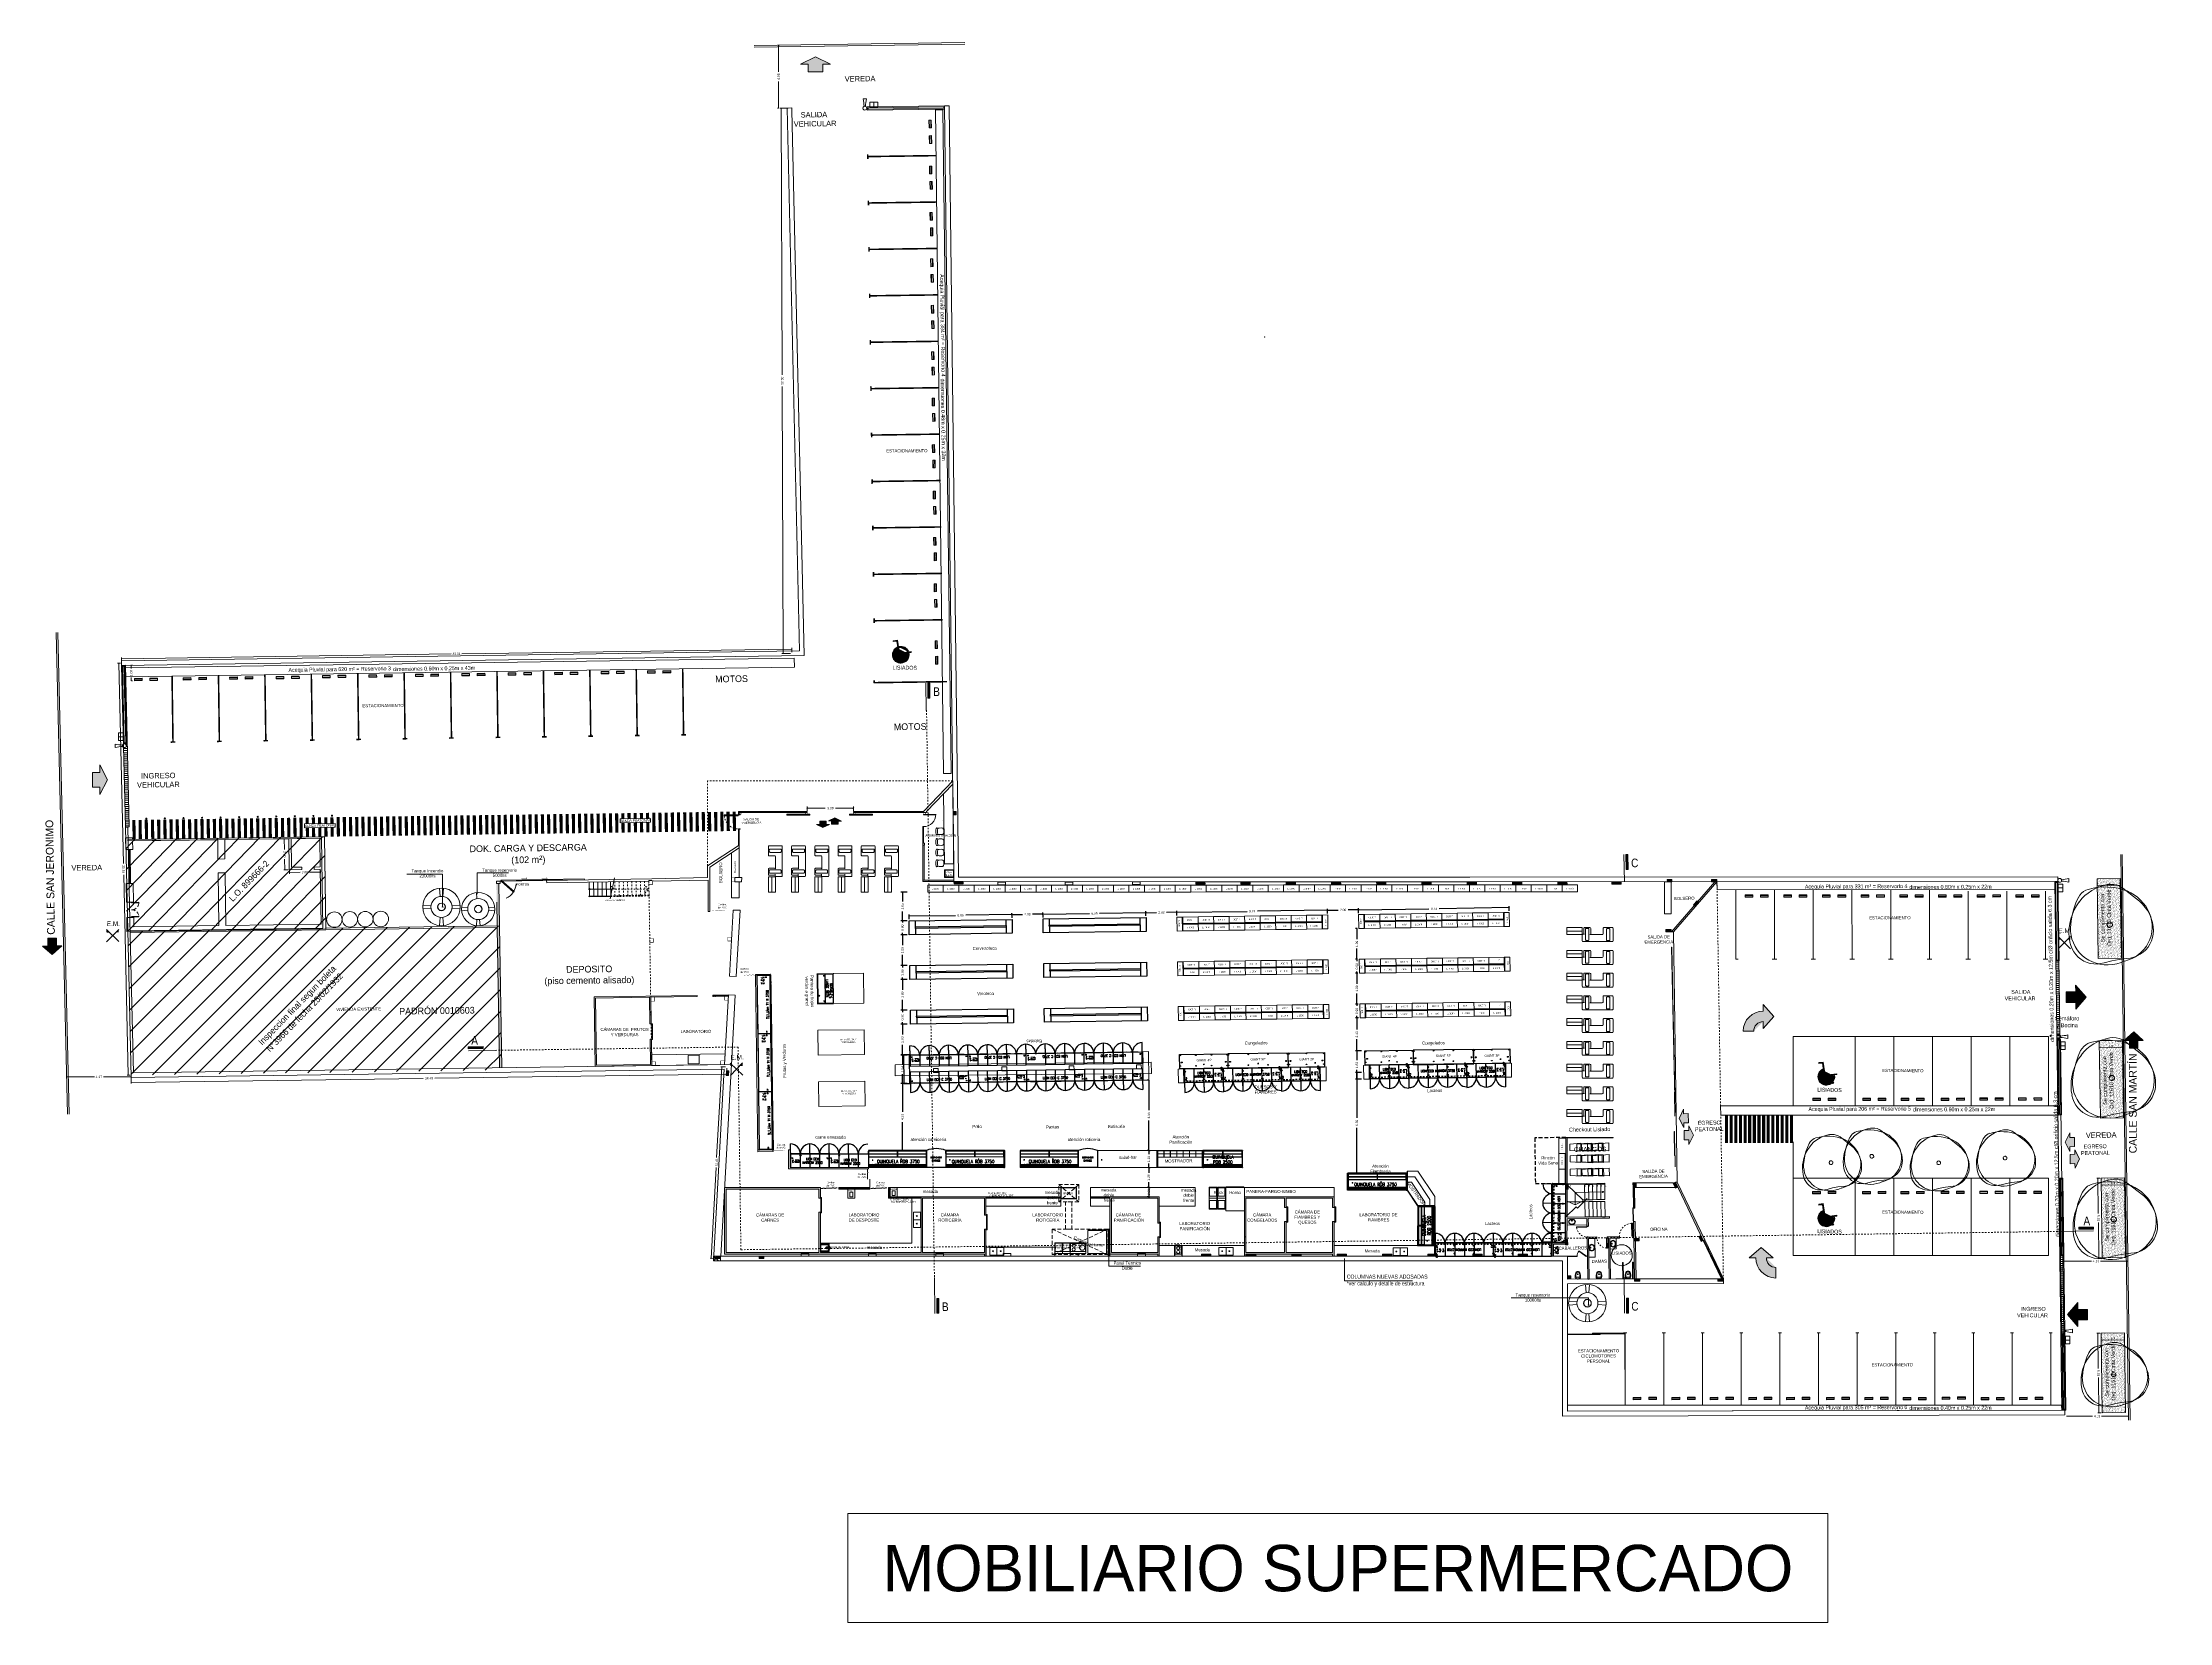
# Model space of a CAD drawing. Header units: inches. Extents: x 39 to 176, y 91 to 193.
import ezdxf
from ezdxf import colors
from ezdxf.entities.mleader import LeaderData, LeaderLine
from ezdxf.enums import TextEntityAlignment as Align
from ezdxf.math import Vec2, Vec3

# ---------------------------------------------------------------- set-up
doc = ezdxf.new("R2010")
doc.units = ezdxf.units.IN
doc.header["$MEASUREMENT"] = 0
for name, pattern in [('ACAD_ISO07W100', [3, 0, -3]), ('DASHED2', [0.375, 0.25, -0.125]), ('HIDDEN2', [0.1875, 0.125, -0.0625]), ('TRATTEGGIATA', [0.75, 0.5, -0.25]), ('TRATTEGGIATA2', [0.375, 0.25, -0.125])]:
    doc.linetypes.add(name, pattern=pattern)
for name, color, linetype, lineweight in [('00.EE. Aberturas  0.09', 7, 'Continuous', 9), ('00.EE. Cotas  0.05', 2, 'Continuous', 5), ('00.EE. Hach Gris 0.09', 252, 'Continuous', 9), ('00.EE. Hach Gris Oscur. 0.05', 252, 'Continuous', 5), ('00.EE. Hach Gris Oscuro', 252, 'Continuous', 9), ('00.EE. Hach Gris Oscuro 0.09', 252, 'Continuous', 9), ('00.EE. Hach rojo 0.13', 10, 'Continuous', 13), ('00.EE. Muebles 0.05', 6, 'Continuous', 5), ('00.EE. Proyecciones 0.09', 24, 'DASHED2', 9), ('00.EE. Textos 0.05', 7, 'Continuous', 5), ('00.EE. Vista 0.18', 3, 'Continuous', 18), ('000.mARQ. Hach Gris Oscur. 0.05', 252, 'Continuous', 5), ('Texto', 141, 'Continuous', 18)]:
    doc.layers.add(name, color=color, linetype=linetype, lineweight=lineweight)
for name, color, linetype in [('BANCHI', 3, 'Continuous'), ('COSTAN-EXH-BLK-EXTERIOR', 3, 'Continuous'), ('COSTAN-EXH-COTAS', 7, 'Continuous'), ('COSTAN-EXH-Desagues', 1, 'Continuous'), ('COSTAN-EXH-LAYOUT', 7, 'Continuous'), ('DESAGUE', 4, 'TRATTEGGIATA'), ('DESAGUE AL PISO', 1, 'Continuous'), ('DESAGUE MAQUINA', 3, 'Continuous'), ('DESAGUE PISO', 7, 'TRATTEGGIATA'), ('ENTRADA DE FRIO', 2, 'Continuous'), ('GABINETE', 5, 'Continuous'), ('GOP', 1, 'Continuous'), ('LATERALES', 3, 'Continuous'), ('PATAS', 6, 'Continuous'), ('QUADRO_ELETTRICO', 8, 'Continuous'), ('SCARICHI', 3, 'Continuous'), ('TESTI20', 3, 'Continuous'), ('TETTO', 3, 'TRATTEGGIATA'), ('ZZBANCHI', 3, 'Continuous'), ('ZZGOP', 1, 'Continuous'), ('ZZQUADRO_ELETTRICO', 8, 'Continuous'), ('ZZTETTO', 3, 'TRATTEGGIATA')]:
    doc.layers.add(name, color=color, linetype=linetype)
doc.styles.add('1_100', font='', dxfattribs={"height": 0.15})
doc.styles.add('1_50', font='', dxfattribs={"height": 0.1})
doc.styles.add('1_500', font='', dxfattribs={"height": 1})
doc.styles.add('1_75', font='', dxfattribs={"height": 0.15})
doc.styles.add('Maxi', font='arial.ttf')
doc.styles.add('numerorotulo', font='')
doc.styles.add('ROMANS20', font='romans.shx', dxfattribs={"width": 0.9, "height": 2})
doc.styles.get("Standard").update_dxf_attribs({"font": 'arial.ttf'})
doc.styles.add('style1', font='arial.ttf')
doc.styles.add('TESTI15', font='romans.shx', dxfattribs={"width": 0.9, "height": 1.5})
doc.styles.get('1_100').set_extended_font_data('Arial Unicode MS')
doc.styles.get('1_50').set_extended_font_data('Arial Unicode MS')
doc.styles.get('1_500').set_extended_font_data('Arial Unicode MS')
doc.styles.get('1_75').set_extended_font_data('Arial Unicode MS')
doc.styles.get('numerorotulo').set_extended_font_data('Arial Black')
doc.dimstyles.new('1_100', dxfattribs={"dimtxt": 0.2, "dimasz": 0.1, "dimexe": 0.1, "dimexo": 0.1, "dimgap": 0.1, "dimtad": 0, "dimzin": 0, "dimdsep": 46, "dimtxsty": '1_100', "dimblk": 'ARCHTICK', "dimcen": 0.1, "dimadec": 0, "dimazin": 0, "dimtfac": 1, "dimtix": 1, "dimtmove": 2, "dimatfit": 3, "dimldrblk": 'OBLIQUE', "dimfxl": 1, "dimtolj": 1, "dimtzin": 0, "dimarcsym": 0})
doc.dimstyles.new('1_50', dxfattribs={"dimtxt": 0.1, "dimasz": 0.05, "dimexe": 0.05, "dimexo": 0.05, "dimgap": 0.05, "dimtad": 2, "dimzin": 0, "dimdsep": 46, "dimtxsty": '1_50', "dimblk": 'ARCHTICK', "dimcen": 0.05, "dimadec": 0, "dimazin": 0, "dimtfac": 1, "dimtix": 1, "dimtmove": 2, "dimatfit": 3, "dimldrblk": 'OBLIQUE', "dimfxl": 1, "dimtolj": 1, "dimtzin": 0, "dimarcsym": 0})
doc.dimstyles.new('1_75', dxfattribs={"dimtxt": 0.15, "dimasz": 0.06, "dimexe": 0.075, "dimexo": 0.075, "dimgap": 0.075, "dimtad": 0, "dimzin": 0, "dimdsep": 46, "dimtxsty": '1_75', "dimblk": 'ARCHTICK', "dimcen": 0.075, "dimaunit": 1, "dimadec": 5, "dimazin": 0, "dimtfac": 1, "dimtix": 1, "dimtmove": 2, "dimatfit": 3, "dimfxl": 1, "dimtolj": 1, "dimtzin": 0, "dimarcsym": 0})
pattern_1 = [(0, (0, -150), (0.05625, 0.03247595264), [0.0375, -0.075]), (120, (0, -150), (-0.05625, 0.03247595264), [0.0375, -0.075]), (60, (0, -150), (1e-17, 0.0649519053), [-0.075, 0.0375])]

# ---------------------------------------------------------------- blocks, each defined once
blk = doc.blocks.new('COSTAN-REFERENCIA DE DESAGÜES')
at = {"layer": 'COSTAN-EXH-Desagues'}
blk.add_hatch(color=256, dxfattribs=at).paths.add_polyline_path([(40, 0, 1), (-40, 0, 1)])
blk.add_circle((0, 0), 40, dxfattribs=at)
blk = doc.blocks.new('LI_TL1_N_ECO 375')
at = {"layer": 'COSTAN-EXH-COTAS', "color": 1}
for p, q in [((625, -890), (625, 0)), ((1250, -855), (1250, 0)), ((1875, -890), (1875, 0)), ((2500, -855), (2500, 0)), ((3125, -890), (3125, 0)), ((3750, -855), (3750, 0))]:
    blk.add_line(p, q, dxfattribs=at)
at = {"layer": 'COSTAN-EXH-Desagues'}
for p, q in [((0, -855), (0, -1480)), ((1250, -820), (1250, -1480)), ((1250, -855), (1250, -1480)), ((2500, -820), (2500, -1480)), ((2500, -855), (2500, -1480)), ((3750, -820), (3750, -1480)), ((3750, -855), (3750, -1480))]:
    blk.add_line(p, q, dxfattribs=at)
for centre, start, end in [((-17, -838), 271.5602, 1.5602), ((1267, -838), 178.4398, 268.4398), ((1233, -838), 271.5602, 1.5602), ((2517, -838), 178.4398, 268.4398), ((2483, -838), 271.5602, 1.5602), ((3767, -838), 178.4398, 268.4398)]:
    blk.add_arc(centre, 643, start, end, dxfattribs=at)
at = {"layer": 'DESAGUE'}
for p, q in [((122, -770), (122, -645)), ((122, -770), (3635, -770)), ((3635, -645), (3635, -770))]:
    blk.add_line(p, q, dxfattribs=at)
at = {"layer": 'DESAGUE MAQUINA'}
for p, q in [((122, -590), (72, -590)), ((122, -590), (122, -540)), ((122, -590), (122, -640)), ((122, -590), (172, -590)), ((3635, -590), (3585, -590)), ((3635, -590), (3635, -540)), ((3635, -590), (3635, -640)), ((3635, -590), (3685, -590))]:
    blk.add_line(p, q, dxfattribs=at)
at = {"layer": 'DESAGUE PISO'}
for p, q in [((1925, -770), (1825, -770)), ((1875, -720), (1875, -820))]:
    blk.add_line(p, q, dxfattribs=at)
at = {"layer": 'ENTRADA DE FRIO'}
blk.add_lwpolyline([(3630, 73), (3670, 73), (3670, 33), (3630, 33)], close=True, dxfattribs=at)
blk.add_circle((3650, -90), 31, dxfattribs=at)
at = {"layer": 'GABINETE'}
for p, q in [((3750, 0), (0, 0)), ((0, 0), (0, -855)), ((0, -855), (3750, -855)), ((2500, -890), (0, -890))]:
    blk.add_line(p, q, dxfattribs=at)
at = {"layer": 'LATERALES', "color": 3, "linetype": 'ByBlock'}
blk.add_line((3750, -890), (0, -890), dxfattribs=at)
at = {"layer": 'LATERALES'}
blk.add_line((3720, -890), (3750, -890), dxfattribs=at)
at = {"layer": 'PATAS'}
for p, q in [((-18, -180), (58, -180)), ((-18, -690), (58, -690)), ((20, -142), (20, -218)), ((20, -652), (20, -728)), ((1232, -180), (1308, -180)), ((1232, -690), (1308, -690)), ((1270, -142), (1270, -218)), ((1270, -652), (1270, -728)), ((2482, -180), (2558, -180)), ((2482, -690), (2558, -690)), ((2520, -142), (2520, -218)), ((2520, -652), (2520, -728)), ((3768, -180), (3692, -180)), ((3768, -690), (3692, -690)), ((3730, -142), (3730, -218)), ((3730, -652), (3730, -728))]:
    blk.add_line(p, q, dxfattribs=at)
for centre in [(20, -180), (20, -690), (1270, -180), (1270, -690), (2520, -180), (2520, -690), (3730, -180), (3730, -690)]:
    blk.add_circle(centre, 37.6, dxfattribs=at)
at = {"layer": 'QUADRO_ELETTRICO', "linetype": 'TRATTEGGIATA2'}
for p, q in [((3200, -300), (3630, -300)), ((3200, -300), (3630, -470)), ((3630, -300), (3200, -470)), ((3200, -300), (3200, -470)), ((3200, -470), (3630, -470)), ((3630, -470), (3630, -300))]:
    blk.add_line(p, q, dxfattribs=at)
at = {"layer": 'COSTAN-EXH-Desagues'}
blk.add_blockref('COSTAN-REFERENCIA DE DESAGÜES', (1875, -770), dxfattribs=at)
at = {"layer": 'TESTI20', "style": 'TESTI15', "width": 0.9}
blk.add_text('LION ECO NARROW 3750', height=148, dxfattribs=at).set_placement((1887, -423), align=Align.MIDDLE)
blk = doc.blocks.new('LI_TL1_N_ ECO 250')
at = {"layer": 'COSTAN-EXH-COTAS', "color": 1}
for p, q in [((625, -890), (625, 0)), ((1250, -855), (1250, 0)), ((1875, -890), (1875, 0)), ((2500, -855), (2500, 0))]:
    blk.add_line(p, q, dxfattribs=at)
at = {"layer": 'COSTAN-EXH-Desagues'}
for p, q in [((0, -855), (0, -890)), ((0, -890), (0, -1515)), ((1250, -855), (1250, -1515)), ((1250, -890), (1250, -1515)), ((2500, -855), (2500, -1515))]:
    blk.add_line(p, q, dxfattribs=at)
for centre, start, end in [((-17, -873), 271.5602, 1.5602), ((1267, -873), 178.4398, 268.4398), ((1233, -873), 271.5602, 1.5602), ((2517, -873), 178.4398, 268.4398)]:
    blk.add_arc(centre, 643, start, end, dxfattribs=at)
at = {"layer": 'DESAGUE'}
for p, q in [((122, -770), (122, -645)), ((122, -770), (2385, -770)), ((2385, -645), (2385, -770))]:
    blk.add_line(p, q, dxfattribs=at)
at = {"layer": 'DESAGUE MAQUINA'}
for p, q in [((122, -590), (72, -590)), ((122, -590), (122, -540)), ((122, -590), (122, -640)), ((122, -590), (172, -590)), ((2385, -590), (2335, -590)), ((2385, -590), (2385, -540)), ((2385, -590), (2385, -640)), ((2385, -590), (2435, -590))]:
    blk.add_line(p, q, dxfattribs=at)
at = {"layer": 'DESAGUE PISO'}
for p, q in [((1910, -770), (1810, -770)), ((1860, -720), (1860, -820))]:
    blk.add_line(p, q, dxfattribs=at)
at = {"layer": 'ENTRADA DE FRIO'}
blk.add_lwpolyline([(2380, 73), (2420, 73), (2420, 33), (2380, 33)], close=True, dxfattribs=at)
blk.add_circle((2400, -90), 31, dxfattribs=at)
at = {"layer": 'GABINETE'}
for p, q in [((2500, 0), (0, 0)), ((0, 0), (0, -855)), ((0, -855), (2500, -855)), ((2500, -890), (0, -890))]:
    blk.add_line(p, q, dxfattribs=at)
at = {"layer": 'LATERALES'}
for p, q in [((2500, -890), (0, -890)), ((2470, -890), (2500, -890))]:
    blk.add_line(p, q, dxfattribs=at)
at = {"layer": 'PATAS'}
for p, q in [((-18, -180), (58, -180)), ((-18, -690), (58, -690)), ((20, -142), (20, -218)), ((20, -652), (20, -728)), ((1212, -180), (1288, -180)), ((1212, -690), (1288, -690)), ((1250, -142), (1250, -218)), ((1250, -652), (1250, -728)), ((2518, -180), (2442, -180)), ((2518, -690), (2442, -690)), ((2480, -142), (2480, -218)), ((2480, -652), (2480, -728))]:
    blk.add_line(p, q, dxfattribs=at)
for centre in [(20, -180), (20, -690), (1250, -180), (1250, -690), (2480, -180), (2480, -690)]:
    blk.add_circle(centre, 37.6, dxfattribs=at)
at = {"layer": 'QUADRO_ELETTRICO', "linetype": 'TRATTEGGIATA2'}
for p, q in [((1950, -300), (2380, -300)), ((1950, -300), (2380, -470)), ((2380, -300), (1950, -470)), ((1950, -300), (1950, -470)), ((1950, -470), (2380, -470)), ((2380, -470), (2380, -300))]:
    blk.add_line(p, q, dxfattribs=at)
at = {"layer": 'COSTAN-EXH-Desagues'}
blk.add_blockref('COSTAN-REFERENCIA DE DESAGÜES', (1860, -770), dxfattribs=at)
at = {"layer": 'TESTI20', "style": 'TESTI15', "width": 0.9}
for s, p in [('NARROW 2500', (1257, -501)), ('LION ECO', (1257, -276))]:
    blk.add_text(s, height=148, dxfattribs=at).set_placement(p, align=Align.MIDDLE)
blk = doc.blocks.new('LI_TL1_N_1V_375')
at = {"layer": 'BANCHI'}
blk.add_line((37.5, -8.85), (0, -8.85), dxfattribs=at)
at = {"layer": 'GOP'}
blk.add_lwpolyline([(37.5, 0), (0, 0), (0, -8.5), (37.5, -8.5)], dxfattribs=at)
at = {"layer": 'QUADRO_ELETTRICO', "linetype": 'TRATTEGGIATA2'}
for p, q in [((32, -3), (36.3, -4.7)), ((36.3, -3), (32, -4.7)), ((32, -3), (36.3, -3)), ((32, -4.7), (32, -3)), ((32, -3), (36.3, -4.7)), ((36.3, -3), (32, -4.7)), ((32, -3), (36.3, -3)), ((32, -4.7), (32, -3)), ((32, -4.7), (36.3, -4.7)), ((32, -4.7), (36.3, -4.7)), ((36.3, -4.7), (36.3, -3)), ((36.3, -4.7), (36.3, -3))]:
    blk.add_line(p, q, dxfattribs=at)
at = {"layer": 'SCARICHI'}
for p, q in [((0.65, -5.9), (1.65, -5.9)), ((1.15, -5.4), (1.15, -6.4)), ((35.85, -5.9), (36.85, -5.9)), ((36.35, -5.4), (36.35, -6.4))]:
    blk.add_line(p, q, dxfattribs=at)
at = {"layer": 'TETTO'}
blk.add_line((37.5, -8.85), (0, -8.85), dxfattribs=at)
at = {"layer": 'TESTI20', "style": 'TESTI15', "width": 0.9}
blk.add_text('TL1_Lion 1V N 3750', height=1.5, dxfattribs=at).set_placement((18.75, -6.56), align=Align.MIDDLE)
blk = doc.blocks.new('LI_TL1_N_SX_30')
at = {"layer": 'BANCHI'}
blk.add_line((0, -8.5), (-0.15, -8.5), dxfattribs=at)
blk.add_lwpolyline([(0, -8.85), (-0.3, -8.85, 1.3303344), (-0.3, -8.85), (-0.3, 0), (0, 0)], format="xyb", dxfattribs=at)
blk.add_arc((-0.15, -8.35), 0.15, 180, 270, dxfattribs=at)
at = {"layer": 'GOP'}
for p in [(0, -8.45), (0, -8.5)]:
    blk.add_line(p, (0, 0), dxfattribs=at)
at = {"layer": 'TETTO'}
blk.add_line((0, -8.85), (0, -8.45), dxfattribs=at)
blk = doc.blocks.new('LI_TL1_N_DX_30')
at = {"layer": 'BANCHI'}
blk.add_line((0, -8.5), (0.15, -8.5), dxfattribs=at)
blk.add_lwpolyline([(0, -8.85), (0.3, -8.85, -1.3303344), (0.3, -8.85), (0.3, 0), (0, 0)], format="xyb", dxfattribs=at)
blk.add_arc((0.15, -8.35), 0.15, 270, 0, dxfattribs=at)
at = {"layer": 'GOP'}
for p in [(0, -8.45), (0, -8.5)]:
    blk.add_line(p, (0, 0), dxfattribs=at)
at = {"layer": 'TETTO'}
blk.add_line((0, -8.85), (0, -8.45), dxfattribs=at)
blk = doc.blocks.new('LI_TL1_N_DX_65')
at = {"layer": 'BANCHI'}
for p, q in [((0.6, 0), (0.6, -8.5)), ((0.3, -8.8), (0.3, -8.3))]:
    blk.add_line(p, q, dxfattribs=at)
blk.add_lwpolyline([(0, -8.5), (0.2, -8.5, 0.414214), (0.3, -8.3), (0.3, 0), (0, 0)], format="xyb", dxfattribs=at)
at = {"layer": 'GOP'}
blk.add_line((0, -8.5), (0, 0), dxfattribs=at)
at = {"layer": 'TETTO'}
for p, q in [((0.3, 0), (0.6, 0)), ((0, -8.8), (0, -8.5)), ((0.3, -8.8), (0, -8.8))]:
    blk.add_line(p, q, dxfattribs=at)
blk.add_arc((0.3, -8.4), 0.407, 276.1095, 345.1729, dxfattribs=at)
blk = doc.blocks.new('LI_TL1_C_DX_30')
at = {"layer": 'BANCHI'}
blk.add_line((0, -7), (0.15, -7), dxfattribs=at)
blk.add_lwpolyline([(0, -7.35), (0.3, -7.35, -1.3303344), (0.3, -7.35), (0.3, 0), (0, 0)], format="xyb", dxfattribs=at)
blk.add_arc((0.15, -6.85), 0.15, 270, 0, dxfattribs=at)
at = {"layer": 'GOP'}
for p in [(0, -6.95), (0, -7)]:
    blk.add_line(p, (0, 0), dxfattribs=at)
at = {"layer": 'TETTO'}
blk.add_line((0, -7.35), (0, -6.95), dxfattribs=at)
blk = doc.blocks.new('LI_TL1_C_SX_30')
at = {"layer": 'BANCHI'}
blk.add_line((0, -7), (-0.15, -7), dxfattribs=at)
blk.add_lwpolyline([(0, -7.35), (-0.3, -7.35, 1.3303344), (-0.3, -7.35), (-0.3, 0), (0, 0)], format="xyb", dxfattribs=at)
blk.add_arc((-0.15, -6.85), 0.15, 180, 270, dxfattribs=at)
at = {"layer": 'GOP'}
for p in [(0, -6.95), (0, -7)]:
    blk.add_line(p, (0, 0), dxfattribs=at)
at = {"layer": 'TETTO'}
blk.add_line((0, -7.35), (0, -6.95), dxfattribs=at)
blk = doc.blocks.new('POSICION DE DESAGUE')
for p, q in [((-40, 0), (40, 0)), ((0, 40), (0, -40))]:
    blk.add_line(p, q)
blk = doc.blocks.new('Serval Large 1875')
at = {"layer": 'COSTAN-EXH-Desagues'}
blk.add_hatch(color=256, dxfattribs=at).paths.add_polyline_path([(1435, -940, 1), (1355, -940, 1)])
blk.add_circle((1395, -940), 40, dxfattribs=at)
at = {"layer": 'DESAGUE MAQUINA'}
for p, q in [((165, -588), (65, -588)), ((115, -538), (115, -638)), ((1710, -588), (1810, -588)), ((1760, -538), (1760, -638))]:
    blk.add_line(p, q, dxfattribs=at)
at = {"layer": 'GABINETE'}
for p, q in [((1875, 0), (0, 0)), ((0, 0), (0, -1005)), ((0, -540), (1875, -540)), ((0, -1005), (1875, -1005))]:
    blk.add_line(p, q, dxfattribs=at)
at = {"layer": 'GABINETE', "color": 3, "linetype": 'ByBlock'}
blk.add_line((0, -1040), (1875, -1040), dxfattribs=at)
at = {"layer": 'QUADRO_ELETTRICO', "linetype": 'TRATTEGGIATA2'}
for p, q in [((1095, -100), (1525, -100)), ((1095, -100), (1525, -270)), ((1525, -100), (1095, -270)), ((1095, -100), (1095, -270)), ((1095, -270), (1525, -270)), ((1525, -270), (1525, -100))]:
    blk.add_line(p, q, dxfattribs=at)
blk.add_blockref('POSICION DE DESAGUE', (1395, -940))
at = {"layer": 'TESTI20', "style": 'ROMANS20', "width": 0.9}
for s, p in [('LARGE 1875', (924, -394)), ('SERVAL', (924, -131))]:
    blk.add_text(s, height=153.3, dxfattribs=at).set_placement(p, align=Align.MIDDLE_CENTER)
blk = doc.blocks.new('ZZSE_TL1_L_DX_30')
at = {"layer": 'ZZBANCHI'}
blk.add_line((1053, -1005), (1068, -1005), dxfattribs=at)
blk.add_lwpolyline([(1053, -1040), (1083, -1040, -1.3303344), (1083, -1040), (1083, 0), (1053, 0)], format="xyb", dxfattribs=at)
blk.add_arc((1068, -990), 15, 270, 0, dxfattribs=at)
at = {"layer": 'ZZGOP'}
for p in [(1053, -1000), (1053, -1005)]:
    blk.add_line(p, (1053, 0), dxfattribs=at)
at = {"layer": 'ZZTETTO'}
blk.add_line((1053, -1040), (1053, -1000), dxfattribs=at)
blk = doc.blocks.new('SE_TL1_L_DX_30')
at = {"layer": 'ZZQUADRO_ELETTRICO', "color": 6}
blk.add_blockref('ZZSE_TL1_L_DX_30', (0, 0), dxfattribs=at)
blk = doc.blocks.new('SE_TL1_L_SX 30')
at = {"layer": 'ZZQUADRO_ELETTRICO', "color": 6}
blk.add_blockref('ZZSE_TL1_L_DX_30', (-1053, 0), dxfattribs=at)
blk = doc.blocks.new('Check Out')
for p, q in [((634.31, -140.33), (634.31, -141.13)), ((636.26, -140.28), (634.36, -140.28)), ((634.36, -141.18), (634.91, -141.18)), ((634.96, -141.13), (634.96, -140.78)), ((635.01, -140.73), (635.81, -140.73)), ((635.76, -141.13), (635.76, -140.78)), ((636.16, -141.18), (635.81, -141.18)), ((636.16, -140.75), (636.26, -140.75)), ((636.21, -140.8), (636.21, -141.13)), ((636.31, -140.7), (636.31, -140.33))]:
    blk.add_line(p, q)
for points in [[(634.58, -141.12), (634.69, -141.12, 0.414214), (634.74, -141.07), (634.74, -140.39, 0.414214), (634.69, -140.34), (634.58, -140.34, 0.414214), (634.53, -140.39), (634.53, -141.07, 0.414214)], [(635.93, -141.13), (636.04, -141.13, 0.414214), (636.09, -141.08), (636.09, -140.4, 0.414214), (636.04, -140.35), (635.93, -140.35, 0.414214), (635.88, -140.4), (635.88, -141.08, 0.414214)]]:
    blk.add_lwpolyline(points, format="xyb", close=True)
for points in [[(637.31, -140.73), (636.32, -140.73), (636.32, -140.96), (637.31, -140.96)], [(637.31, -141.18), (636.32, -141.18), (636.32, -140.96), (637.31, -140.96)]]:
    blk.add_lwpolyline(points, close=True)
for centre, start, end in [((634.36, -140.33), 90, 180), ((634.36, -141.13), 180, 270), ((634.91, -141.13), 270, 0), ((635.01, -140.78), 90, 180), ((635.81, -140.78), 90, 180), ((635.81, -141.13), 180, 270), ((636.16, -140.8), 0, 90), ((636.16, -141.13), 270, 0), ((636.26, -140.33), 0, 90), ((636.26, -140.7), 270, 0)]:
    blk.add_arc(centre, 0.05, start, end)
blk = doc.blocks.new('PIAZZOLLA STD SX')
at = {"layer": 'BANCHI'}
for p, q in [((0, 0), (-25, 0)), ((0, 0), (0, -20)), ((-55, -30), (-55, -1070)), ((-55, -30), (-55, -30)), ((-55, -1070), (-55, -1070)), ((0, -1100), (-25, -1100))]:
    blk.add_line(p, q, dxfattribs=at)
for centre, start, end in [((-23, -32), 93.16582, 176.83418), ((-23, -1068), 183.16582, 266.83418)]:
    blk.add_arc(centre, 31.8, start, end, dxfattribs=at)
at = {"layer": 'GOP'}
blk.add_line((0, -1100), (0, -20), dxfattribs=at)
blk = doc.blocks.new('Frente redondeado')
for p, q in [((-1.25, -1.1), (-1.25, 0)), ((0, 0), (0, -1.1)), ((0, -1.1), (-1.25, -1.1))]:
    blk.add_line(p, q)
at = {"layer": 'BANCHI'}
blk.add_arc((-0.62, -1.54), 1.66, 67.955, 112.045, dxfattribs=at)
blk = doc.blocks.new('fdhgdfgdasfg')
for p, q in [((1262.82, 201.74), (1262.74, 201.75)), ((1262.77, 201.7), (1262.78, 201.78)), ((1264.67, 201.77), (1264.59, 201.77)), ((1264.63, 201.73), (1264.63, 201.81)), ((1267.81, 201.66), (1267.73, 201.66)), ((1267.77, 201.62), (1267.78, 201.7)), ((1269.67, 201.68), (1269.59, 201.68)), ((1269.63, 201.64), (1269.63, 201.72))]:
    blk.add_line(p, q)
at = {"layer": 'BANCHI'}
for p, q in [((1266.27, 202.3), (1262.52, 202.36)), ((1266.25, 202.25, 7.69), (1262.53, 202.31, 7.69)), ((1262.53, 201.99, 7.69), (1262.53, 202.31, 7.69)), ((1264.38, 202.1, 7.69), (1262.53, 202.13, 7.69)), ((1264.38, 202.08, 7.69), (1262.53, 202.12, 7.69)), ((1264.38, 202.28, 7.69), (1264.38, 201.96, 7.69)), ((1264.39, 202.28, 7.69), (1264.38, 201.91, 7.69)), ((1264.4, 202.28, 7.69), (1264.39, 201.96, 7.69)), ((1266.24, 202.07, 7.69), (1264.4, 202.1, 7.69)), ((1266.24, 202.05, 7.69), (1264.4, 202.08, 7.69)), ((1266.25, 202.25, 7.69), (1266.24, 201.92, 7.69)), ((1271.26, 202.21), (1267.52, 202.28)), ((1271.25, 202.16, 7.69), (1267.53, 202.23, 7.69)), ((1267.53, 201.9, 7.69), (1267.53, 202.23, 7.69)), ((1269.38, 202.01, 7.69), (1267.53, 202.05, 7.69)), ((1269.38, 202.19, 7.69), (1269.37, 201.87, 7.69)), ((1269.39, 202.19, 7.69), (1269.38, 201.82, 7.69)), ((1269.4, 202.19, 7.69), (1269.39, 201.87, 7.69)), ((1271.25, 202.16, 7.69), (1271.24, 201.84, 7.69)), ((1266.25, 201.37), (1262.5, 201.44)), ((1266.25, 201.29), (1262.5, 201.36)), ((1262.5, 201.28), (1262.5, 201.26)), ((1266.25, 201.2), (1262.5, 201.26)), ((1262.51, 201.99, 7.69), (1262.53, 201.99, 7.69)), ((1266.26, 201.87, 7.69), (1262.51, 201.94, 7.69)), ((1264.39, 201.96, 7.69), (1264.38, 201.96, 7.69)), ((1266.24, 201.92, 7.69), (1266.26, 201.92, 7.69)), ((1266.24, 201.92, 7.69), (1266.26, 201.92, 7.69)), ((1266.25, 201.22), (1266.25, 201.2)), ((1266.25, 201.22), (1266.25, 201.2)), ((1271.25, 201.28), (1267.5, 201.35)), ((1271.25, 201.2), (1267.5, 201.27)), ((1267.5, 201.2), (1267.5, 201.18)), ((1271.25, 201.11), (1267.5, 201.18)), ((1267.51, 201.9, 7.69), (1267.53, 201.9, 7.69)), ((1271.26, 201.79, 7.69), (1267.51, 201.85, 7.69)), ((1269.38, 202, 7.69), (1267.53, 202.03, 7.69)), ((1269.39, 201.87, 7.69), (1269.37, 201.87, 7.69)), ((1271.24, 201.96, 7.69), (1269.39, 202, 7.69)), ((1271.24, 201.98, 7.69), (1269.4, 202.01, 7.69)), ((1271.24, 201.84, 7.69), (1271.26, 201.84, 7.69)), ((1271.24, 201.84, 7.69), (1271.26, 201.84, 7.69)), ((1271.25, 201.13), (1271.25, 201.11))]:
    blk.add_line(p, q, dxfattribs=at)
at = {"layer": 'COSTAN-EXH-Desagues'}
for p, q in [((1266.25, 201.29), (1266.25, 201.37)), ((1266.25, 201.29), (1266.25, 201.37)), ((1266.25, 201.22), (1266.25, 201.29)), ((1271.25, 201.2), (1271.25, 201.28))]:
    blk.add_line(p, q, dxfattribs=at)
at = {"layer": 'GOP'}
for p, q in [((1262.52, 202.36), (1262.5, 201.28)), ((1266.27, 202.27), (1262.52, 202.33)), ((1266.27, 202.3), (1266.25, 201.22)), ((1266.27, 202.3), (1266.25, 201.22)), ((1267.52, 202.28), (1267.5, 201.2)), ((1271.26, 202.18), (1267.51, 202.24)), ((1271.26, 202.21), (1271.25, 201.13)), ((1266.25, 201.22), (1262.5, 201.28)), ((1271.25, 201.13), (1267.5, 201.2))]:
    blk.add_line(p, q, dxfattribs=at)
at = {"layer": 'QUADRO_ELETTRICO', "linetype": 'TRATTEGGIATA2'}
for p, q in [((1262.78, 201.28), (1262.78, 201.45)), ((1263.17, 201.44), (1262.78, 201.45)), ((1263.17, 201.27), (1262.78, 201.45)), ((1263.17, 201.44), (1262.78, 201.28)), ((1263.17, 201.27), (1262.78, 201.28)), ((1263.17, 201.27), (1263.17, 201.44)), ((1263.35, 201.27), (1263.35, 201.44)), ((1263.6, 201.43), (1263.35, 201.44)), ((1263.6, 201.26), (1263.35, 201.44)), ((1263.6, 201.43), (1263.35, 201.27)), ((1263.6, 201.26), (1263.35, 201.27)), ((1263.6, 201.26), (1263.6, 201.43)), ((1267.78, 201.19), (1267.78, 201.36)), ((1268.17, 201.35), (1267.78, 201.36)), ((1268.17, 201.18), (1267.78, 201.36)), ((1268.17, 201.35), (1267.78, 201.19)), ((1268.17, 201.18), (1267.78, 201.19)), ((1268.17, 201.18), (1268.17, 201.35)), ((1268.35, 201.18), (1268.35, 201.35)), ((1268.6, 201.35), (1268.35, 201.35)), ((1268.6, 201.35), (1268.35, 201.18)), ((1268.6, 201.18), (1268.35, 201.35)), ((1268.6, 201.18), (1268.35, 201.18)), ((1268.6, 201.18), (1268.6, 201.35))]:
    blk.add_line(p, q, dxfattribs=at)
at = {"xscale": 0.001, "yscale": 0.001, "zscale": 0.001, "rotation": 179}
blk.add_blockref('PIAZZOLLA STD SX', (1271.25, 201.11), dxfattribs=at)
at = {"layer": 'BANCHI', "rotation": 359}
blk.add_blockref('Frente redondeado', (1267.52, 202.28), dxfattribs=at)
at = {"layer": 'TESTI20', "style": 'ROMANS20', "width": 0.9}
for s, height, p in [('QUINQUELA RDB 3750', 0.2055, (1264.44, 201.62)), ('DESTACADOR', 0.0944, (1266.89, 201.83)), ('CARNES', 0.113, (1266.87, 201.63)), ('QUINQUELA RDB 3750', 0.2055, (1269.27, 201.53))]:
    blk.add_text(s, height=height, rotation=359, dxfattribs=at).set_placement(p, align=Align.MIDDLE_CENTER)
blk = doc.blocks.new('PIAZZOLLA LAT INT')
at = {"layer": 'BANCHI'}
for p, q in [((0, 0), (0, -1080)), ((30, 0), (0, 0)), ((30, -1100), (30, 0)), ((0, -1100), (0, -1080)), ((0, -1100), (30, -1100))]:
    blk.add_line(p, q, dxfattribs=at)
blk = doc.blocks.new('DHGGFDH')
at = {"layer": 'BANCHI'}
for p, q in [((1279.4, 262.42), (1279.4, 262)), ((1281.92, 261.49), (1279.42, 261.5)), ((1281.92, 261.41), (1279.42, 261.42)), ((1281.92, 261.31), (1279.42, 261.32)), ((1281.93, 262.38), (1279.43, 262.39)), ((1280.66, 262.19), (1279.43, 262.19)), ((1280.66, 262.17), (1279.43, 262.17)), ((1279.43, 262.05), (1279.44, 262.05)), ((1280.67, 262.37), (1279.44, 262.37)), ((1279.44, 262.05), (1279.45, 262.37)), ((1280.68, 261.99), (1279.44, 262)), ((1280.66, 262.37), (1279.45, 262.37)), ((1280.66, 262.37), (1280.66, 262.04)), ((1280.66, 262.04), (1280.68, 262.04)), ((1281.91, 262.36), (1280.68, 262.37)), ((1280.68, 262.37), (1280.68, 261.99)), ((1280.68, 262.04), (1280.69, 262.04)), ((1281.93, 261.99), (1280.68, 261.99)), ((1280.69, 262.04), (1280.7, 262.37)), ((1281.92, 262.18), (1280.69, 262.19)), ((1281.92, 262.17), (1280.69, 262.17)), ((1281.91, 262.36), (1280.7, 262.37)), ((1281.91, 262.36), (1281.91, 262.04)), ((1281.91, 262.04), (1281.93, 262.04)), ((1281.92, 261.33), (1281.92, 261.31)), ((1281.95, 261.33), (1281.95, 261.31))]:
    blk.add_line(p, q, dxfattribs=at)
at = {"layer": 'COSTAN-EXH-Desagues'}
for p, q in [((1281.93, 262.41), (1279.43, 262.42)), ((1281.93, 262.41), (1281.75, 262.41)), ((1281.92, 261.41), (1281.92, 261.48)), ((1281.92, 261.33), (1281.92, 261.41))]:
    blk.add_line(p, q, dxfattribs=at)
at = {"layer": 'GOP'}
for p, q in [((1281.92, 261.33), (1279.42, 261.34)), ((1281.93, 262.41), (1281.92, 261.33))]:
    blk.add_line(p, q, dxfattribs=at)
at = {"layer": 'QUADRO_ELETTRICO', "linetype": 'TRATTEGGIATA2'}
for p, q in [((1279.7, 261.34), (1279.7, 261.51)), ((1280.09, 261.51), (1279.7, 261.51)), ((1280.09, 261.51), (1279.7, 261.34)), ((1280.09, 261.34), (1279.7, 261.51)), ((1280.09, 261.34), (1279.7, 261.34)), ((1280.09, 261.34), (1280.09, 261.51)), ((1280.27, 261.34), (1280.27, 261.51)), ((1280.52, 261.51), (1280.27, 261.51)), ((1280.52, 261.51), (1280.27, 261.34)), ((1280.52, 261.34), (1280.27, 261.51)), ((1280.52, 261.34), (1280.27, 261.34)), ((1280.52, 261.34), (1280.52, 261.51))]:
    blk.add_line(p, q, dxfattribs=at)
at = {"xscale": 0.001000000000000002, "yscale": 0.001000000000000002, "zscale": 0.001000000000000002, "rotation": 179.7946960346247}
for p in [(1279.42, 261.32), (1281.95, 261.31)]:
    blk.add_blockref('PIAZZOLLA LAT INT', p, dxfattribs=at)
at = {"layer": 'DESAGUE AL PISO', "xscale": 0.001000000000000002, "yscale": 0.001000000000000002, "zscale": 0.001000000000000002, "rotation": 179.7946960346247}
blk.add_blockref('POSICION DE DESAGUE', (1279.7, 261.81), dxfattribs=at)
at = {"layer": 'SCARICHI', "xscale": 0.001000000000000002, "yscale": 0.001000000000000002, "zscale": 0.001000000000000002, "rotation": 179.7946960346247}
blk.add_blockref('POSICION DE DESAGUE', (1280.93, 261.85), dxfattribs=at)
at = {"layer": 'TESTI20', "style": 'ROMANS20', "width": 0.9}
for s, p in [('QUINQUELA', (1280.69, 262)), ('RDB 2500', (1280.68, 261.67))]:
    blk.add_text(s, height=0.206, rotation=359.7947, dxfattribs=at).set_placement(p, align=Align.MIDDLE_CENTER)
blk = doc.blocks.new('XDGVXFGVZXCGDF')
at = {"layer": '00.EE. Muebles 0.05'}
for points in [[(1277.98, 261.35), (1280.95, 261.35), (1280.95, 262.45), (1277.98, 262.45)], [(1278.04, 262.44), (1278.42, 262.44), (1278.42, 262.24), (1278.04, 262.24)], [(1278.42, 262.23), (1278.04, 262.23), (1278.04, 262.03), (1278.42, 262.03)], [(1278.04, 262.02), (1280.89, 262.02), (1280.89, 261.37), (1278.04, 261.37)], [(1278.43, 262.44), (1278.83, 262.44), (1278.83, 262.24), (1278.43, 262.24)], [(1278.83, 262.23), (1278.43, 262.23), (1278.43, 262.03), (1278.83, 262.03)], [(1278.85, 262.44), (1279.25, 262.44), (1279.25, 262.24), (1278.85, 262.24)], [(1279.25, 262.23), (1278.85, 262.23), (1278.85, 262.03), (1279.25, 262.03)], [(1279.26, 262.44), (1279.66, 262.44), (1279.66, 262.24), (1279.26, 262.24)], [(1279.66, 262.23), (1279.26, 262.23), (1279.26, 262.03), (1279.66, 262.03)], [(1279.67, 262.44), (1280.07, 262.44), (1280.07, 262.24), (1279.67, 262.24)], [(1280.07, 262.23), (1279.67, 262.23), (1279.67, 262.03), (1280.07, 262.03)], [(1280.08, 262.44), (1280.48, 262.44), (1280.48, 262.24), (1280.08, 262.24)], [(1280.48, 262.23), (1280.08, 262.23), (1280.08, 262.03), (1280.48, 262.03)], [(1280.49, 262.44), (1280.89, 262.44), (1280.89, 262.24), (1280.49, 262.24)], [(1280.89, 262.23), (1280.49, 262.23), (1280.49, 262.03), (1280.89, 262.03)]]:
    blk.add_lwpolyline(points, close=True, dxfattribs=at)
for points in [[(1278.42, 262.45), (1278.42, 262.03)], [(1278.43, 262.45), (1278.43, 262.03)], [(1278.83, 262.45), (1278.83, 262.03)], [(1278.85, 262.45), (1278.85, 262.03)], [(1279.25, 262.45), (1279.25, 262.03)], [(1279.26, 262.45), (1279.26, 262.03)], [(1279.66, 262.45), (1279.66, 262.03)], [(1279.67, 262.45), (1279.67, 262.03)], [(1280.07, 262.45), (1280.07, 262.03)], [(1280.08, 262.45), (1280.08, 262.03)], [(1280.48, 262.45), (1280.48, 262.03)], [(1280.49, 262.45), (1280.49, 262.03)]]:
    blk.add_lwpolyline(points, dxfattribs=at)
blk = doc.blocks.new('dfgdfsg')
for p, q in [((1277.04, 251.56), (1276.96, 251.56)), ((1277, 251.52), (1277, 251.6)), ((1278.89, 251.62), (1278.81, 251.62)), ((1278.85, 251.58), (1278.85, 251.66))]:
    blk.add_line(p, q)
at = {"layer": 'BANCHI'}
for p, q in [((1280.48, 252.17), (1276.73, 252.17)), ((1276.73, 251.8, 7.69), (1276.75, 251.8, 7.69)), ((1280.48, 251.75, 7.69), (1276.73, 251.75, 7.69)), ((1280.46, 252.12, 7.69), (1276.75, 252.12, 7.69)), ((1276.75, 251.8, 7.69), (1276.75, 252.12, 7.69)), ((1278.59, 251.95, 7.69), (1276.75, 251.95, 7.69)), ((1278.59, 251.93, 7.69), (1276.75, 251.93, 7.69)), ((1278.59, 252.12, 7.69), (1278.59, 251.8, 7.69)), ((1278.61, 251.8, 7.69), (1278.59, 251.8, 7.69)), ((1278.6, 252.12, 7.69), (1278.6, 251.75, 7.69)), ((1278.61, 252.12, 7.69), (1278.61, 251.8, 7.69)), ((1280.46, 251.95, 7.69), (1278.61, 251.95, 7.69)), ((1280.46, 251.93, 7.69), (1278.61, 251.93, 7.69)), ((1280.46, 252.12, 7.69), (1280.46, 251.8, 7.69)), ((1280.46, 251.8, 7.69), (1280.48, 251.8, 7.69)), ((1280.46, 251.8, 7.69), (1280.48, 251.8, 7.69)), ((1280.48, 251.25), (1276.73, 251.25)), ((1280.48, 251.17), (1276.73, 251.17)), ((1276.73, 251.09), (1276.73, 251.07)), ((1280.48, 251.07), (1276.73, 251.07)), ((1280.48, 251.09), (1280.48, 251.07))]:
    blk.add_line(p, q, dxfattribs=at)
at = {"layer": 'COSTAN-EXH-Desagues'}
blk.add_line((1280.48, 251.17), (1280.48, 251.24), dxfattribs=at)
at = {"layer": 'GOP'}
for p, q in [((1276.73, 252.17), (1276.73, 251.09)), ((1280.48, 252.14), (1276.73, 252.14)), ((1280.48, 252.17), (1280.48, 251.09)), ((1280.48, 251.09), (1276.73, 251.09))]:
    blk.add_line(p, q, dxfattribs=at)
at = {"layer": 'QUADRO_ELETTRICO', "linetype": 'TRATTEGGIATA2'}
for p, q in [((1277.01, 251.09), (1277.01, 251.26)), ((1277.4, 251.26), (1277.01, 251.26)), ((1277.4, 251.26), (1277.01, 251.09)), ((1277.4, 251.09), (1277.01, 251.26)), ((1277.4, 251.09), (1277.01, 251.09)), ((1277.4, 251.09), (1277.4, 251.26)), ((1277.58, 251.09), (1277.58, 251.26)), ((1277.83, 251.26), (1277.58, 251.26)), ((1277.83, 251.26), (1277.58, 251.09)), ((1277.83, 251.09), (1277.58, 251.26)), ((1277.83, 251.09), (1277.58, 251.09)), ((1277.83, 251.09), (1277.83, 251.26))]:
    blk.add_line(p, q, dxfattribs=at)
at = {"yscale": 0.001, "zscale": 0.001}
for p, xscale, rotation in [((1276.73, 251.08), -0.001, 180), ((1280.48, 251.08), 0.001, 179.9999999999974)]:
    blk.add_blockref('PIAZZOLLA STD SX', p, dxfattribs=dict(at, xscale=xscale, rotation=rotation))
at = {"layer": 'TESTI20', "style": 'ROMANS20', "width": 0.9}
blk.add_text('QUINQUELA RDB 3750', height=0.2055, rotation=0, dxfattribs=at).set_placement((1278.49, 251.45), align=Align.MIDDLE_CENTER)
blk = doc.blocks.new('hhhytytyt')
at = {"layer": '00.EE. Muebles 0.05'}
for p, q in [((1294.14, 259.47), (1294.14, 260.69, -7.69)), ((1294.16, 259.47), (1294.16, 260.69)), ((1294.82, 258.45), (1295.92, 258.45)), ((1294.83, 258.48), (1295.92, 258.48))]:
    blk.add_line(p, q, dxfattribs=at)
at = {"layer": '00.EE. Muebles 0.05', "elevation": -7.69}
for points in [[(1294.14, 260.69), (1294.83, 260.69), (1295.92, 259.06)], [(1294.14, 260.33), (1294.63, 260.33), (1295.6, 258.87)], [(1294.14, 259.98), (1294.43, 259.98), (1295.29, 258.69)]]:
    blk.add_lwpolyline(points, dxfattribs=at)
at = {"layer": '00.EE. Muebles 0.05'}
for points in [[(1294.08, 259.47), (1294.08, 259.47)], [(1294.14, 259.47), (1294.82, 258.45)], [(1294.16, 259.47), (1294.83, 258.48)], [(1295.29, 258.69), (1295.29, 258.48)], [(1295.29, 258.45), (1295.29, 258.45)], [(1295.6, 258.87), (1295.6, 258.48)], [(1295.6, 258.45), (1295.6, 258.45)], [(1295.92, 259.06), (1295.92, 258.45)]]:
    blk.add_lwpolyline(points, dxfattribs=at)
blk = doc.blocks.new('_ArchTick')
at = {"color": 0, "linetype": 'ByBlock', "const_width": 0.15}
blk.add_lwpolyline([(-0.5, -0.5), (0.5, 0.5)], dxfattribs=at)
blk = doc.blocks.new('ca_ba_lv174')
blk.add_lwpolyline([(-14, -37, 0.103892), (0, -40, 0.106771), (14, -37, 0.109867), (21, -31, 0.181711), (25, -20, 0.181711), (21, -8, 0.109867), (14, -3, 0.100419), (0, 0, 0.103892), (-14, -3, 0.141959), (-21, -8, 0.181711), (-26, -20, 0.172214), (-21, -31, 0.109867), (-14, -37)], format="xyb", close=True)
for centre, radius, start, end in [((-8, -20), 14.2, 138.8044, 180), ((-8, -20), 14.2, 180, 221.1956), ((-5, -23), 18.6, 113.7252, 138.8044), ((-5, -17), 18.6, 221.1956, 246.2748), ((0, -34), 31, 90, 113.7252), ((0, -6), 31, 246.2748, 270), ((0, -34), 31, 66.2748, 90), ((0, -6), 31, 270, 293.7252), ((5, -23), 18.6, 41.1956, 66.2748), ((5, -17), 18.6, 293.7252, 318.8044), ((8, -20), 14.2, 0, 41.1956), ((8, -20), 14.2, 318.8044, 0)]:
    blk.add_arc(centre, radius, start, end)
at = {"layer": '00.EE. Hach Gris 0.09'}
for radius in [3.75, 2.3]:
    blk.add_circle((0, -10), radius, dxfattribs=at)
blk = doc.blocks.new('TOPES')
for p, q in [((-0.19, 0.75), (-0.19, 0.25)), ((-0.17, 0.75), (-0.17, 0.25)), ((-0.08, 0.75), (-0.08, 0.25)), ((-0.06, 0.75), (-0.06, 0.25)), ((-0.19, -0.75), (-0.19, -0.25)), ((-0.17, -0.75), (-0.17, -0.25)), ((-0.08, -0.75), (-0.08, -0.25)), ((-0.06, -0.75), (-0.06, -0.25))]:
    blk.add_line(p, q)
for points in [[(-0.2, 0.75), (-0.05, 0.75), (-0.05, 0.25), (-0.2, 0.25)], [(-0.2, -0.75), (-0.05, -0.75), (-0.05, -0.25), (-0.2, -0.25)]]:
    blk.add_lwpolyline(points, close=True)
blk = doc.blocks.new('*D82')
at = {"layer": '000.mARQ. Hach Gris Oscur. 0.05', "color": 0, "lineweight": -2, "transparency": 16777216}
blk.add_line((1514, 110.22), (1515.5, 110.24), dxfattribs=at)
at = {"layer": 'Defpoints', "color": 0, "transparency": 16777216}
for p in [(1514, 110.22), (1515.5, 110.24), (1515.5, 110.24)]:
    blk.add_point(p, dxfattribs=at)
at = {"layer": '000.mARQ. Hach Gris Oscur. 0.05', "color": 0, "lineweight": -2, "transparency": 16777216, "xscale": 0.05, "yscale": 0.05, "zscale": 0.05}
for p, rotation in [((1514, 110.22), 180.7946960345338), ((1515.5, 110.24), 0.7946960345338981)]:
    blk.add_blockref('_ArchTick', p, dxfattribs=dict(at, rotation=rotation))
at = {"layer": '000.mARQ. Hach Gris Oscur. 0.05', "color": 0, "transparency": 16777216, "insert": (1514.75, 110.33), "char_height": 0.1, "attachment_point": 5, "rotation": 0.7947, "style": '1_50'}
blk.add_mtext('\\A1;1.50', dxfattribs=at)
blk = doc.blocks.new('_Oblique')
blk = doc.blocks.new('A$C673B2C20')
at = {"ltscale": 0.005}
for p, q in [((0.26, 5.29), (0.16, 5.11)), ((0.39, 5.44), (0.26, 5.29)), ((0.55, 5.58), (0.39, 5.44)), ((0.65, 5.3), (0.47, 5.01)), ((0.89, 5.8), (0.54, 5.57)), ((0.86, 5.59), (0.65, 5.3)), ((1.07, 5.85), (0.86, 5.59)), ((1.24, 6.01), (0.89, 5.8)), ((1.33, 6.08), (1.07, 5.85)), ((1.62, 6.18), (1.24, 6.01)), ((1.61, 6.3), (1.33, 6.08)), ((1.89, 6.48), (1.61, 6.3)), ((2, 6.31), (1.62, 6.18)), ((2.13, 6.59), (1.89, 6.48)), ((2.39, 6.42), (2, 6.31)), ((2.37, 6.67), (2.13, 6.59)), ((2.63, 6.7), (2.37, 6.67)), ((2.8, 6.5), (2.39, 6.42)), ((2.88, 6.69), (2.63, 6.7)), ((3.21, 6.53), (2.8, 6.5)), ((3.13, 6.64), (2.88, 6.69)), ((4.78, 6.11), (3.13, 6.64)), ((3.54, 6.55), (3.21, 6.53)), ((3.87, 6.51), (3.54, 6.55)), ((4.19, 6.46), (3.87, 6.51)), ((4.51, 6.36), (4.19, 6.46)), ((4.81, 6.23), (4.51, 6.36)), ((5.09, 5.97), (4.78, 6.11)), ((5.11, 6.08), (4.81, 6.23)), ((5.38, 5.8), (5.09, 5.97)), ((5.38, 5.9), (5.11, 6.08)), ((5.64, 5.69), (5.38, 5.9)), ((5.67, 5.6), (5.38, 5.8)), ((5.87, 5.46), (5.64, 5.69)), ((5.92, 5.38), (5.67, 5.6)), ((6.06, 5.23), (5.87, 5.47)), ((6.15, 5.12), (5.92, 5.38)), ((6.23, 4.98), (6.06, 5.23)), ((0.03, 4.71), (0, 4.21)), ((0, 4.21), (0.01, 3.7)), ((0.01, 3.7), (0.06, 3.19)), ((0.09, 4.91), (0.04, 4.7)), ((0.06, 3.63), (0.04, 3.26)), ((0.12, 4.01), (0.06, 3.63)), ((0.16, 5.11), (0.09, 4.91)), ((0.22, 4.38), (0.12, 4.01)), ((0.33, 4.7), (0.22, 4.37)), ((0.47, 5.01), (0.33, 4.7)), ((6.36, 4.85), (6.15, 5.12)), ((6.38, 4.69), (6.23, 4.98)), ((6.53, 4.54), (6.36, 4.85)), ((6.49, 4.41), (6.38, 4.69)), ((6.56, 4.12), (6.49, 4.41)), ((6.64, 4.28), (6.53, 4.54)), ((6.61, 3.81), (6.56, 4.12)), ((6.6, 3.19), (6.62, 3.5)), ((6.62, 3.5), (6.61, 3.81)), ((6.73, 4), (6.64, 4.28)), ((6.78, 3.72), (6.73, 4)), ((6.78, 3.43), (6.78, 3.72)), ((0.04, 3.26), (0.05, 2.86)), ((0.05, 2.86), (0.1, 2.48)), ((0.06, 3.19), (0.15, 2.69)), ((0.1, 2.48), (0.18, 2.12)), ((0.15, 2.69), (0.27, 2.2)), ((0.18, 2.12), (0.3, 1.75)), ((0.27, 2.19), (0.38, 1.9)), ((0.3, 1.75), (0.45, 1.4)), ((0.38, 1.9), (0.54, 1.61)), ((5.81, 1.56), (6.01, 1.79)), ((5.9, 1.7), (6.13, 1.9)), ((6.01, 1.79), (6.19, 2.05)), ((6.13, 1.9), (6.31, 2.11)), ((6.19, 2.05), (6.34, 2.32)), ((6.31, 2.11), (6.47, 2.35)), ((6.34, 2.32), (6.46, 2.6)), ((6.46, 2.6), (6.54, 2.9)), ((6.47, 2.35), (6.6, 2.6)), ((6.54, 2.9), (6.6, 3.19)), ((6.6, 2.6), (6.7, 2.87)), ((6.7, 2.87), (6.76, 3.15)), ((6.76, 3.15), (6.78, 3.43)), ((0.45, 1.4), (0.63, 1.08)), ((0.54, 1.61), (0.7, 1.35)), ((0.62, 1.06), (0.79, 0.83)), ((0.7, 1.35), (0.92, 1.11)), ((0.79, 0.83), (0.98, 0.62)), ((0.92, 1.11), (1.14, 0.89)), ((0.98, 0.62), (1.19, 0.44)), ((1.14, 0.89), (1.39, 0.69)), ((1.19, 0.44), (1.42, 0.29)), ((1.39, 0.69), (1.67, 0.53)), ((1.42, 0.29), (1.67, 0.17)), ((1.67, 0.53), (1.96, 0.39)), ((1.67, 0.17), (1.94, 0.08)), ((1.94, 0.08), (2.22, 0.02)), ((1.96, 0.39), (2.26, 0.29)), ((2.22, 0.02), (2.5, 0)), ((2.26, 0.29), (2.58, 0.23)), ((2.5, 0), (2.77, 0.02)), ((2.58, 0.23), (2.89, 0.19)), ((2.77, 0.02), (3.04, 0.09)), ((2.89, 0.19), (3.2, 0.2)), ((3.04, 0.09), (3.31, 0.17)), ((3.2, 0.2), (3.52, 0.24)), ((3.31, 0.17), (3.56, 0.3)), ((3.52, 0.24), (3.86, 0.31)), ((3.56, 0.3), (3.8, 0.45)), ((4.33, 0.81), (3.8, 0.45)), ((3.86, 0.31), (4.18, 0.42)), ((4.18, 0.42), (4.5, 0.57)), ((4.86, 1.13), (4.33, 0.81)), ((4.5, 0.57), (4.8, 0.74)), ((4.8, 0.74), (5.08, 0.95)), ((5.41, 1.41), (4.86, 1.13)), ((5.08, 0.95), (5.33, 1.18)), ((5.33, 1.17), (5.58, 1.36)), ((5.41, 1.41), (5.67, 1.54)), ((5.58, 1.36), (5.81, 1.56)), ((5.67, 1.54), (5.9, 1.7))]:
    blk.add_line(p, q, dxfattribs=at)
for centre, radius, start, end in [((3.15, 3.5), 0.213, 83.345, 192.4557), ((2.99, 3.46), 0.0529, 190.7099, 231.3007), ((3.15, 3.53), 0.244, 252.7766, 354.8294), ((3.15, 3.46), 0.25, 10.5826, 85.295), ((2.76, 3.14), 0.343, 30.99, 54.065), ((3.11, 3.35), 0.065, 211.3534, 249.2188)]:
    blk.add_arc(centre, radius, start, end, dxfattribs=at)
blk = doc.blocks.new('*D70')
at = {"layer": '000.mARQ. Hach Gris Oscur. 0.05', "color": 0, "lineweight": -2, "transparency": 16777216}
for p, q in [((1513.92, 110.67), (1513.7, 110.67)), ((1513.77, 110.67), (1513.8, 108.38)), ((1513.84, 105.52), (1513.81, 107.8)), ((1513.99, 105.52), (1513.77, 105.52))]:
    blk.add_line(p, q, dxfattribs=at)
at = {"layer": 'Defpoints', "color": 0, "transparency": 16777216}
for p in [(1513.99, 110.67), (1513.84, 105.52), (1514.06, 105.52)]:
    blk.add_point(p, dxfattribs=at)
at = {"layer": '000.mARQ. Hach Gris Oscur. 0.05', "color": 0, "lineweight": -2, "transparency": 16777216, "xscale": 0.06, "yscale": 0.06, "zscale": 0.06}
for p, rotation in [((1513.77, 110.67), 90.79469603454042), ((1513.84, 105.52), 270.7946960345404)]:
    blk.add_blockref('_ArchTick', p, dxfattribs=dict(at, rotation=rotation))
at = {"layer": '000.mARQ. Hach Gris Oscur. 0.05', "color": 0, "transparency": 16777216, "insert": (1513.81, 108.09), "char_height": 0.15, "attachment_point": 5, "rotation": 270.7947, "style": '1_75'}
blk.add_mtext('\\A1;5.15', dxfattribs=at)
blk = doc.blocks.new('*D83')
at = {"layer": '000.mARQ. Hach Gris Oscur. 0.05', "color": 0, "lineweight": -2, "transparency": 16777216}
blk.add_line((1513.88, 119.11), (1515.38, 119.13), dxfattribs=at)
at = {"layer": 'Defpoints', "color": 0, "transparency": 16777216}
for p in [(1513.88, 119.11), (1515.38, 119.13), (1515.38, 119.13)]:
    blk.add_point(p, dxfattribs=at)
at = {"layer": '000.mARQ. Hach Gris Oscur. 0.05', "color": 0, "lineweight": -2, "transparency": 16777216, "xscale": 0.05, "yscale": 0.05, "zscale": 0.05}
for p, rotation in [((1513.88, 119.11), 180.7946960345339), ((1515.38, 119.13), 0.7946960345338981)]:
    blk.add_blockref('_ArchTick', p, dxfattribs=dict(at, rotation=rotation))
at = {"layer": '000.mARQ. Hach Gris Oscur. 0.05', "color": 0, "transparency": 16777216, "insert": (1514.63, 119.22), "char_height": 0.1, "attachment_point": 5, "rotation": 0.7947, "style": '1_50'}
blk.add_mtext('\\A1;1.50', dxfattribs=at)
blk = doc.blocks.new('*D84')
at = {"layer": '000.mARQ. Hach Gris Oscur. 0.05', "color": 0, "lineweight": -2, "transparency": 16777216}
blk.add_line((1513.73, 129.57), (1515.23, 129.59), dxfattribs=at)
at = {"layer": 'Defpoints', "color": 0, "transparency": 16777216}
for p in [(1513.73, 129.57), (1515.23, 129.59), (1515.23, 129.59)]:
    blk.add_point(p, dxfattribs=at)
at = {"layer": '000.mARQ. Hach Gris Oscur. 0.05', "color": 0, "lineweight": -2, "transparency": 16777216, "xscale": 0.05, "yscale": 0.05, "zscale": 0.05}
for p, rotation in [((1513.73, 129.57), 180.7946960345339), ((1515.23, 129.59), 0.7946960345338981)]:
    blk.add_blockref('_ArchTick', p, dxfattribs=dict(at, rotation=rotation))
at = {"layer": '000.mARQ. Hach Gris Oscur. 0.05', "color": 0, "transparency": 16777216, "insert": (1514.48, 129.68), "char_height": 0.1, "attachment_point": 5, "rotation": 0.7947, "style": '1_50'}
blk.add_mtext('\\A1;1.50', dxfattribs=at)
blk = doc.blocks.new('*D71')
at = {"layer": '000.mARQ. Hach Gris Oscur. 0.05', "color": 0, "lineweight": -2, "transparency": 16777216}
for p, q in [((1396.91, 130.53), (1396.91, 130.34)), ((1396.91, 130.42), (1397.6, 130.43)), ((1398.91, 130.44), (1398.21, 130.43)), ((1398.91, 130.55), (1398.91, 130.37))]:
    blk.add_line(p, q, dxfattribs=at)
at = {"layer": 'Defpoints', "color": 0, "transparency": 16777216}
for p in [(1396.91, 130.6), (1398.91, 130.63), (1398.91, 130.44)]:
    blk.add_point(p, dxfattribs=at)
at = {"layer": '000.mARQ. Hach Gris Oscur. 0.05', "color": 0, "lineweight": -2, "transparency": 16777216, "xscale": 0.06, "yscale": 0.06, "zscale": 0.06}
for p, rotation in [((1396.91, 130.42), 180.7946960345535), ((1398.91, 130.44), 0.7946960345534396)]:
    blk.add_blockref('_ArchTick', p, dxfattribs=dict(at, rotation=rotation))
at = {"layer": '000.mARQ. Hach Gris Oscur. 0.05', "color": 0, "transparency": 16777216, "insert": (1397.91, 130.43), "char_height": 0.15, "attachment_point": 5, "rotation": 0.7947, "style": '1_75'}
blk.add_mtext('\\A1;2.00', dxfattribs=at)
blk = doc.blocks.new('*D72')
at = {"layer": '000.mARQ. Hach Gris Oscur. 0.05', "color": 0, "lineweight": -2, "transparency": 16777216}
for p, q in [((1396.8, 132.6), (1396.51, 132.6)), ((1396.58, 132.6), (1396.59, 131.9)), ((1396.83, 130.6), (1396.54, 130.6)), ((1396.61, 130.6), (1396.6, 131.29))]:
    blk.add_line(p, q, dxfattribs=at)
at = {"layer": 'Defpoints', "color": 0, "transparency": 16777216}
for p in [(1396.58, 132.6), (1396.88, 132.6), (1396.91, 130.6)]:
    blk.add_point(p, dxfattribs=at)
at = {"layer": '000.mARQ. Hach Gris Oscur. 0.05', "color": 0, "lineweight": -2, "transparency": 16777216, "xscale": 0.06, "yscale": 0.06, "zscale": 0.06}
for p, rotation in [((1396.58, 132.6), 90.7946960345535), ((1396.61, 130.6), 270.7946960345535)]:
    blk.add_blockref('_ArchTick', p, dxfattribs=dict(at, rotation=rotation))
at = {"layer": '000.mARQ. Hach Gris Oscur. 0.05', "color": 0, "transparency": 16777216, "insert": (1396.6, 131.6), "char_height": 0.15, "attachment_point": 5, "rotation": 270.7947, "style": '1_75'}
blk.add_mtext('\\A1;2.00', dxfattribs=at)
blk = doc.blocks.new('A$C707C0748')
at = {"layer": '00.EE. Aberturas  0.09'}
for points in [[(0.01, 0.12), (0.01, 0.11), (0, 0.11), (0, 0), (0.02, 0), (0.04, 0.08), (0.03, 0.08), (0.03, 0.12)], [(0.07, 0.12), (0.03, 0.12), (0.03, 0.59), (0.07, 0.59)], [(0.94, 0.12), (0.98, 0.12), (0.98, 0.59), (0.94, 0.59)], [(0.99, 0.12), (0.99, 0.11), (1, 0.11), (1, 0), (0.99, 0), (0.97, 0.08), (0.98, 0.08), (0.98, 0.12)]]:
    blk.add_lwpolyline(points, close=True, dxfattribs=at)
at = {"layer": '00.EE. Proyecciones 0.09'}
for centre, radius, start, end in [((0.02, 0.12), 0.477, 0.0461, 84.9202), ((0.97, 0.12), 0.475, 94.8185, 180.2153)]:
    blk.add_arc(centre, radius, start, end, dxfattribs=at)
blk = doc.blocks.new('A$C36F63D78')
at = {"layer": '00.EE. Aberturas  0.09'}
for points in [[(-0.66, 1.11), (-0.66, 1.01), (-0.69, 1.01), (-0.69, 1.11)], [(0.41, 1.09), (-0.66, 1.09), (-0.66, 1.06), (0.41, 1.06)], [(0.41, 1.06), (1.48, 1.06), (1.48, 1.03), (0.41, 1.03)], [(1.48, 1.11), (1.48, 1.01), (1.51, 1.01), (1.51, 1.11)]]:
    blk.add_lwpolyline(points, close=True, dxfattribs=at)
at = {"layer": '00.EE. Hach Gris 0.09'}
for p, q in [((1.48, 1.11), (-0.66, 1.11)), ((1.48, 1.01), (-0.66, 1.01))]:
    blk.add_line(p, q, dxfattribs=at)
blk = doc.blocks.new('ca_ba_uri09')
for p, q in [((-19, -31), (-18, -31)), ((-16, 0), (16, 0)), ((19, -31), (18, -31))]:
    blk.add_line(p, q)
for centre, radius, start, end in [((557, -180), 600, 162.5849, 165.0154), ((-20, -25), 3, 165.0154, 192.0226), ((-8, -23), 15, 192.0226, 203.4968), ((-19, -28), 3, 203.4968, 270), ((-1, -30), 20, 143.5242, 164.1489), ((-17, -25), 3, 165.0154, 192.0226), ((-5, -23), 15, 192.0226, 203.4968), ((-16, -28), 3, 203.4968, 247.6523), ((-18, -28), 2.7, 270, 321.1223), ((-1, -30), 20, 88.5707, 143.5242), ((-11, -34), 6.7, 36.5255, 141.1223), ((-9, -16), 4, 120.3494, 232.9383), ((-35, -51), 40, 35.2284, 52.9383), ((1, -24), 8.8, 216.723, 261.5048), ((0, -27), 3, 215.2284, 270), ((0, -30), 20, 36.4758, 91.4293), ((0, -27), 3, 270, 324.7716), ((-1, -24), 8.8, 278.4952, 323.277), ((35, -51), 40, 127.0617, 144.7716), ((11, -34), 6.7, 38.8777, 143.4745), ((9, -16), 4, 307.0617, 59.6506), ((-557, -180), 600, 14.9846, 17.4151), ((18, -28), 2.7, 218.8777, 270), ((0, -30), 20, 15.8511, 36.4758), ((16, -28), 3, 292.3477, 336.5032), ((5, -23), 15, 336.5032, 347.9774), ((19, -28), 3, 270, 336.5032), ((17, -25), 3, 347.9774, 14.9846), ((8, -23), 15, 336.5032, 347.9774), ((20, -25), 3, 347.9774, 14.9846)]:
    blk.add_arc(centre, radius, start, end)
at = {"layer": '00.EE. Hach Gris 0.09'}
for p, q in [((-20, -25), (-22, -25)), ((20, -25), (22, -25))]:
    blk.add_line(p, q, dxfattribs=at)
blk.add_circle((0, -6), 1.5, dxfattribs=at)
for centre, start, end in [((-22, -24), 164.9961, 270), ((-20, -24), 270, 344.1489), ((20, -24), 195.8511, 270), ((22, -24), 270, 15.0039)]:
    blk.add_arc(centre, 0.6, start, end, dxfattribs=at)
blk = doc.blocks.new('ca_puerta_plan17')
for p, q in [((0, -3), (0, 4)), ((0, 4), (2, 4)), ((2, 4), (2, 2)), ((2, 2), (2, 2)), ((2, 2), (2, 2)), ((2, 2), (2, 2)), ((2, 2), (2, -3)), ((69, 2), (68, 2)), ((68, 2), (68, 2)), ((68, 2), (69, 2)), ((70, 4), (69, 4)), ((69, 4), (69, 2)), ((69, 2), (69, -3)), ((70, -3), (70, 4)), ((2, -3), (0, -3)), ((2, -4), (1, -4)), ((2, -4), (2, -4)), ((7, -4), (2, -4)), ((2, -4), (2, -70)), ((2, -70), (7, -70)), ((7, -70), (7, -4)), ((69, -3), (70, -3))]:
    blk.add_line(p, q)
blk.add_circle((2, -4), 0.5)
at = {"layer": '00.EE. Proyecciones 0.09'}
blk.add_arc((2, -3), 67, 274.4937, 359.9629, dxfattribs=at)
blk = doc.blocks.new('A$C2B9B2C72')
for points in [[(0.49, 0.18), (0.49, 0.13, -0.312902), (0.42, 0.04, -0.135123), (0.08, 0.01, -0.351809), (0.02, 0.09), (0.02, 0.18), (0.02, 0.27, -0.351809), (0.08, 0.35, -0.135123), (0.42, 0.31, -0.312902), (0.49, 0.22)], [(0.45, 0.18), (0.45, 0.13, -0.314296), (0.41, 0.09, -0.156567), (0.14, 0.05, -0.344714), (0.11, 0.09), (0.11, 0.27, -0.344714), (0.14, 0.31, -0.156567), (0.41, 0.27, -0.314296), (0.45, 0.22)]]:
    blk.add_lwpolyline(points, format="xyb", close=True)
at = {"layer": '00.EE. Hach Gris 0.09'}
for p, q in [((0, 0.2), (0, 0.2)), ((0, 0.19), (0, 0.16)), ((0, 0.19), (0, 0.19)), ((0, 0.17), (0, 0.17)), ((0, 0.16), (0, 0.16)), ((0.02, 0.21), (0.01, 0.21)), ((0.01, 0.21), (0.01, 0.15)), ((0.02, 0.15), (0.01, 0.15))]:
    blk.add_line(p, q, dxfattribs=at)
for points in [[(0.02, 0.27, -0.298226), (0.08, 0.35, -0.135102), (0.42, 0.31, -0.313001), (0.49, 0.22), (0.49, 0.18)], [(0.02, 0.09, 0.298226), (0.08, 0.01, 0.135102), (0.42, 0.05, 0.313001), (0.49, 0.13), (0.49, 0.18)]]:
    blk.add_lwpolyline(points, format="xyb", dxfattribs=at)
blk.add_lwpolyline([(0.33, 0.18, -0.414214), (0.3, 0.15, -0.321112), (0.29, 0.16, -0.075102), (0.29, 0.18, -0.075102), (0.29, 0.2, -0.321112), (0.3, 0.21, -0.414214)], format="xyb", close=True, dxfattribs=at)
for centre in [(0.06, 0.25), (0.06, 0.1)]:
    blk.add_circle(centre, 0.00485, dxfattribs=at)
for centre, radius, start, end in [((0.02, 0.19), 0.0166, 158.1969, 201.8031), ((-0.01, 0.19), 0.0166, 338.1969, 21.8031), ((0.04, 0.18), 0.0389, 165.889, 194.111), ((-0.03, 0.18), 0.0389, 345.889, 14.111), ((0.02, 0.16), 0.0166, 158.1969, 201.8031), ((-0.01, 0.16), 0.0166, 338.1969, 21.8031)]:
    blk.add_arc(centre, radius, start, end, dxfattribs=at)
blk = doc.blocks.new('000Mct- Banderillas ejes')
at = {"color": 0, "linetype": 'ByBlock'}
for p, q in [((-0.265, -0.265), (0.265, 0.265)), ((-0.265, 0.265), (0.265, -0.265))]:
    blk.add_line(p, q, dxfattribs=at)
for points in [[(-0.265, 0.265), (-0.133, 0.133), (-0.133, 0.265)], [(-0.265, -0.265), (-0.133, -0.133), (-0.133, -0.265)]]:
    blk.add_solid(points, dxfattribs=at)
blk = doc.blocks.new('*D73')
at = {"layer": '000.mARQ. Hach Gris Oscur. 0.05', "color": 0, "lineweight": -2, "transparency": 16777216}
for p, q in [((1511.58, 105.31), (1513.36, 105.31)), ((1511.58, 105.25), (1511.58, 105.24)), ((1515.71, 105.31), (1513.94, 105.31))]:
    blk.add_line(p, q, dxfattribs=at)
at = {"layer": 'Defpoints', "color": 0, "transparency": 16777216}
for p in [(1511.58, 105.32), (1515.71, 105.31), (1515.71, 105.31)]:
    blk.add_point(p, dxfattribs=at)
at = {"layer": '000.mARQ. Hach Gris Oscur. 0.05', "color": 0, "lineweight": -2, "transparency": 16777216, "xscale": 0.06, "yscale": 0.06, "zscale": 0.06, "rotation": 180}
blk.add_blockref('_ArchTick', (1511.58, 105.31), dxfattribs=at)
at = {"layer": '000.mARQ. Hach Gris Oscur. 0.05', "color": 0, "lineweight": -2, "transparency": 16777216, "xscale": 0.06, "yscale": 0.06, "zscale": 0.06}
blk.add_blockref('_ArchTick', (1515.71, 105.31), dxfattribs=at)
at = {"layer": '000.mARQ. Hach Gris Oscur. 0.05', "color": 0, "transparency": 16777216, "insert": (1513.65, 105.31), "char_height": 0.15, "attachment_point": 5, "style": '1_75'}
blk.add_mtext('\\A1;4.13', dxfattribs=at)
blk = doc.blocks.new('*D80')
at = {"layer": '000.mARQ. Hach Gris Oscur. 0.05', "color": 0, "lineweight": -2, "transparency": 16777216}
for p, q in [((1429.15, 179.82), (1428.6, 179.82)), ((1428.68, 179.82), (1428.75, 162.57)), ((1428.82, 144.57), (1428.75, 161.82)), ((1429.3, 144.58), (1428.74, 144.57))]:
    blk.add_line(p, q, dxfattribs=at)
at = {"layer": 'Defpoints', "color": 0, "transparency": 16777216}
for p in [(1429.23, 179.82), (1428.82, 144.57), (1429.37, 144.58)]:
    blk.add_point(p, dxfattribs=at)
at = {"layer": '000.mARQ. Hach Gris Oscur. 0.05', "color": 0, "lineweight": -2, "transparency": 16777216, "xscale": 0.06, "yscale": 0.06, "zscale": 0.06}
for p, rotation in [((1428.68, 179.82), 90.23088685545594), ((1428.82, 144.57), 270.2308868554559)]:
    blk.add_blockref('_ArchTick', p, dxfattribs=dict(at, rotation=rotation))
at = {"layer": '000.mARQ. Hach Gris Oscur. 0.05', "color": 0, "transparency": 16777216, "insert": (1428.75, 162.2), "char_height": 0.15, "attachment_point": 5, "rotation": 270.2309, "style": '1_75'}
blk.add_mtext('\\A1;35.25', dxfattribs=at)
blk = doc.blocks.new('*D74')
at = {"layer": '000.mARQ. Hach Gris Oscur. 0.05', "color": 0, "lineweight": -2, "transparency": 16777216}
for p, q in [((1386.06, 144.23), (1407.37, 144.54)), ((1429.37, 144.86), (1408.06, 144.55)), ((1429.37, 144.65), (1429.37, 144.93)), ((1386.06, 144.03), (1386.06, 144.31))]:
    blk.add_line(p, q, dxfattribs=at)
at = {"layer": 'Defpoints', "color": 0, "transparency": 16777216}
for p in [(1429.37, 144.86), (1429.37, 144.58), (1386.06, 143.95)]:
    blk.add_point(p, dxfattribs=at)
at = {"layer": '000.mARQ. Hach Gris Oscur. 0.05', "color": 0, "lineweight": -2, "transparency": 16777216, "xscale": 0.06, "yscale": 0.06, "zscale": 0.06}
for p, rotation in [((1429.37, 144.86), 0.8253799189008436), ((1386.06, 144.23), 180.8253799189008)]:
    blk.add_blockref('_ArchTick', p, dxfattribs=dict(at, rotation=rotation))
at = {"layer": '000.mARQ. Hach Gris Oscur. 0.05', "color": 0, "transparency": 16777216, "insert": (1407.71, 144.55), "char_height": 0.15, "attachment_point": 5, "rotation": 0.8254, "style": '1_75'}
blk.add_mtext('\\A1;43.31', dxfattribs=at)
blk = doc.blocks.new('*D75')
at = {"layer": '000.mARQ. Hach Gris Oscur. 0.05', "color": 0, "lineweight": -2, "transparency": 16777216}
for p, q in [((1382.51, 117.25), (1382.51, 117.14)), ((1382.51, 117.21), (1384.31, 117.21)), ((1386.68, 117.21), (1384.89, 117.21)), ((1386.68, 117.25), (1386.68, 117.14))]:
    blk.add_line(p, q, dxfattribs=at)
at = {"layer": 'Defpoints', "color": 0, "transparency": 16777216}
for p in [(1382.51, 117.32), (1382.51, 117.21), (1386.68, 117.33)]:
    blk.add_point(p, dxfattribs=at)
at = {"layer": '000.mARQ. Hach Gris Oscur. 0.05', "color": 0, "lineweight": -2, "transparency": 16777216, "xscale": 0.06, "yscale": 0.06, "zscale": 0.06, "rotation": 180}
blk.add_blockref('_ArchTick', (1382.51, 117.21), dxfattribs=at)
at = {"layer": '000.mARQ. Hach Gris Oscur. 0.05', "color": 0, "lineweight": -2, "transparency": 16777216, "xscale": 0.06, "yscale": 0.06, "zscale": 0.06}
blk.add_blockref('_ArchTick', (1386.68, 117.21), dxfattribs=at)
at = {"layer": '000.mARQ. Hach Gris Oscur. 0.05', "color": 0, "transparency": 16777216, "insert": (1384.6, 117.21), "char_height": 0.15, "attachment_point": 5, "style": '1_75'}
blk.add_mtext('\\A1;4.17', dxfattribs=at)
blk = doc.blocks.new('*D76')
at = {"layer": '000.mARQ. Hach Gris Oscur. 0.05', "color": 0, "lineweight": -2, "transparency": 16777216}
for p, q in [((1424.85, 117.87), (1424.52, 112)), ((1425.09, 117.86), (1424.78, 117.87)), ((1424.16, 105.48), (1424.49, 111.35)), ((1424.4, 105.47), (1424.09, 105.49))]:
    blk.add_line(p, q, dxfattribs=at)
at = {"layer": 'Defpoints', "color": 0, "transparency": 16777216}
for p in [(1425.16, 117.85), (1424.16, 105.48), (1424.47, 105.47)]:
    blk.add_point(p, dxfattribs=at)
at = {"layer": '000.mARQ. Hach Gris Oscur. 0.05', "color": 0, "lineweight": -2, "transparency": 16777216, "xscale": 0.06, "yscale": 0.06, "zscale": 0.06}
for p, rotation in [((1424.85, 117.87), 86.80783050153654), ((1424.16, 105.48), 266.8078305015366)]:
    blk.add_blockref('_ArchTick', p, dxfattribs=dict(at, rotation=rotation))
at = {"layer": '000.mARQ. Hach Gris Oscur. 0.05', "color": 0, "transparency": 16777216, "insert": (1424.51, 111.68), "char_height": 0.15, "attachment_point": 5, "rotation": 86.8078, "style": '1_75'}
blk.add_mtext('\\A1;12.41', dxfattribs=at)
blk = doc.blocks.new('*D81')
at = {"layer": '000.mARQ. Hach Gris Oscur. 0.05', "color": 0, "lineweight": -2, "transparency": 16777216}
for p, q in [((1385.99, 143.95), (1385.81, 143.95)), ((1385.88, 143.95), (1386.19, 131.01)), ((1386.5, 117.32), (1386.2, 130.26)), ((1386.61, 117.32), (1386.43, 117.32))]:
    blk.add_line(p, q, dxfattribs=at)
at = {"layer": 'Defpoints', "color": 0, "transparency": 16777216}
for p in [(1385.88, 143.95), (1386.06, 143.95), (1386.68, 117.33)]:
    blk.add_point(p, dxfattribs=at)
at = {"layer": '000.mARQ. Hach Gris Oscur. 0.05', "color": 0, "lineweight": -2, "transparency": 16777216, "xscale": 0.06, "yscale": 0.06, "zscale": 0.06}
for p, rotation in [((1385.88, 143.95), 91.33559861694732), ((1386.5, 117.32), 271.3355986169473)]:
    blk.add_blockref('_ArchTick', p, dxfattribs=dict(at, rotation=rotation))
at = {"layer": '000.mARQ. Hach Gris Oscur. 0.05', "color": 0, "transparency": 16777216, "insert": (1386.19, 130.63), "char_height": 0.15, "attachment_point": 5, "rotation": 271.3356, "style": '1_75'}
blk.add_mtext('\\A1;26.63', dxfattribs=at)
blk = doc.blocks.new('*D77')
at = {"layer": '000.mARQ. Hach Gris Oscur. 0.05', "color": 0, "lineweight": -2, "transparency": 16777216}
for p, q in [((1386.68, 117.25), (1386.69, 116.78)), ((1386.69, 116.85), (1405.56, 117.11)), ((1425.17, 117.38), (1406.3, 117.12)), ((1425.17, 117.78), (1425.17, 117.3))]:
    blk.add_line(p, q, dxfattribs=at)
at = {"layer": 'Defpoints', "color": 0, "transparency": 16777216}
for p in [(1386.68, 117.33), (1425.16, 117.85), (1425.17, 117.38)]:
    blk.add_point(p, dxfattribs=at)
at = {"layer": '000.mARQ. Hach Gris Oscur. 0.05', "color": 0, "lineweight": -2, "transparency": 16777216, "xscale": 0.06, "yscale": 0.06, "zscale": 0.06}
for p, rotation in [((1386.69, 116.85), 180.784217247792), ((1425.17, 117.38), 0.7842172477920003)]:
    blk.add_blockref('_ArchTick', p, dxfattribs=dict(at, rotation=rotation))
at = {"layer": '000.mARQ. Hach Gris Oscur. 0.05', "color": 0, "transparency": 16777216, "insert": (1405.93, 117.12), "char_height": 0.15, "attachment_point": 5, "rotation": 0.7842, "style": '1_75'}
blk.add_mtext('\\A1;38.49', dxfattribs=at)
blk = doc.blocks.new('*D78')
at = {"layer": '000.mARQ. Hach Gris Oscur. 0.05', "color": 0, "lineweight": -2, "transparency": 16777216}
for p, q in [((1428.52, 183.89), (1428.52, 182.15)), ((1428.59, 183.89), (1428.6, 183.89)), ((1428.52, 179.81), (1428.52, 181.54)), ((1428.5, 179.81), (1428.45, 179.81))]:
    blk.add_line(p, q, dxfattribs=at)
at = {"layer": 'Defpoints', "color": 0, "transparency": 16777216}
for p in [(1428.52, 183.89), (1428.52, 183.89), (1428.58, 179.81)]:
    blk.add_point(p, dxfattribs=at)
at = {"layer": '000.mARQ. Hach Gris Oscur. 0.05', "color": 0, "lineweight": -2, "transparency": 16777216, "xscale": 0.06, "yscale": 0.06, "zscale": 0.06}
for p, rotation in [((1428.52, 183.89), 90), ((1428.52, 179.81), 270)]:
    blk.add_blockref('_ArchTick', p, dxfattribs=dict(at, rotation=rotation))
at = {"layer": '000.mARQ. Hach Gris Oscur. 0.05', "color": 0, "transparency": 16777216, "insert": (1428.52, 181.85), "char_height": 0.15, "attachment_point": 5, "rotation": 90, "style": '1_75'}
blk.add_mtext('\\A1;4.08', dxfattribs=at)
blk = doc.blocks.new('*D79')
at = {"layer": '000.mARQ. Hach Gris Oscur. 0.05', "color": 0, "lineweight": -2, "transparency": 16777216}
for p, q in [((1386.69, 143.81), (1386.69, 143.6)), ((1386.69, 142.81), (1386.69, 143.02)), ((1386.71, 143.81), (1386.76, 143.81)), ((1386.71, 142.81), (1386.76, 142.81))]:
    blk.add_line(p, q, dxfattribs=at)
at = {"layer": 'Defpoints', "color": 0, "transparency": 16777216}
for p in [(1386.63, 143.81), (1386.63, 142.81), (1386.69, 142.81)]:
    blk.add_point(p, dxfattribs=at)
at = {"layer": '000.mARQ. Hach Gris Oscur. 0.05', "color": 0, "lineweight": -2, "transparency": 16777216, "xscale": 0.06, "yscale": 0.06, "zscale": 0.06}
for p, rotation in [((1386.69, 143.81), 90), ((1386.69, 142.81), 270)]:
    blk.add_blockref('_ArchTick', p, dxfattribs=dict(at, rotation=rotation))
at = {"layer": '000.mARQ. Hach Gris Oscur. 0.05', "color": 0, "transparency": 16777216, "insert": (1386.69, 143.31), "char_height": 0.15, "attachment_point": 5, "rotation": 90, "style": '1_75'}
blk.add_mtext('\\A1;1.00', dxfattribs=at)
blk = doc.blocks.new('_DotSmall')
at = {"color": 0, "linetype": 'ByBlock', "const_width": 0.5}
blk.add_lwpolyline([(-0.0625, 0, 1), (0.0625, 0, 1)], format="xyb", close=True, dxfattribs=at)
blk = doc.blocks.new('*D85')
at = {"layer": '00.EE. Hach Gris Oscuro 0.09', "color": 0, "lineweight": -2, "transparency": 16777216}
for p, q in [((1430.37, 134.4), (1430.37, 134.68)), ((1430.37, 134.58), (1431.54, 134.58)), ((1433.37, 134.58), (1432.2, 134.58)), ((1433.37, 134.4), (1433.37, 134.68))]:
    blk.add_line(p, q, dxfattribs=at)
at = {"layer": 'Defpoints', "color": 0, "transparency": 16777216}
for p in [(1430.37, 134.3), (1433.37, 134.58), (1433.37, 134.3)]:
    blk.add_point(p, dxfattribs=at)
at = {"layer": '00.EE. Hach Gris Oscuro 0.09', "color": 0, "lineweight": -2, "transparency": 16777216, "xscale": 0.1, "yscale": 0.1, "zscale": 0.1, "rotation": 180}
blk.add_blockref('_ArchTick', (1430.37, 134.58), dxfattribs=at)
at = {"layer": '00.EE. Hach Gris Oscuro 0.09', "color": 0, "lineweight": -2, "transparency": 16777216, "xscale": 0.1, "yscale": 0.1, "zscale": 0.1}
blk.add_blockref('_ArchTick', (1433.37, 134.58), dxfattribs=at)
at = {"layer": '00.EE. Hach Gris Oscuro 0.09', "color": 0, "transparency": 16777216, "insert": (1431.87, 134.58), "char_height": 0.15, "attachment_point": 5, "style": '1_100'}
blk.add_mtext('\\A1;3.00', dxfattribs=at)
blk = doc.blocks.new('*D86')
at = {"layer": '000.mARQ. Hach Gris Oscur. 0.05', "color": 0, "lineweight": -2, "transparency": 16777216}
blk.add_line((1514, 100.2), (1515.5, 100.22), dxfattribs=at)
at = {"layer": 'Defpoints', "color": 0, "transparency": 16777216}
for p in [(1514, 100.2), (1515.5, 100.22), (1515.5, 100.22)]:
    blk.add_point(p, dxfattribs=at)
at = {"layer": '000.mARQ. Hach Gris Oscur. 0.05', "color": 0, "lineweight": -2, "transparency": 16777216, "xscale": 0.05, "yscale": 0.05, "zscale": 0.05}
for p, rotation in [((1514, 100.2), 180.7946960345338), ((1515.5, 100.22), 0.7946960345338981)]:
    blk.add_blockref('_ArchTick', p, dxfattribs=dict(at, rotation=rotation))
at = {"layer": '000.mARQ. Hach Gris Oscur. 0.05', "color": 0, "transparency": 16777216, "insert": (1514.75, 100.31), "char_height": 0.1, "attachment_point": 5, "rotation": 0.7947, "style": '1_50'}
blk.add_mtext('\\A1;1.50', dxfattribs=at)
blk = doc.blocks.new('*D68')
at = {"layer": '000.mARQ. Hach Gris Oscur. 0.05', "color": 0, "lineweight": -2, "transparency": 16777216}
for p, q in [((1513.92, 100.64), (1513.7, 100.64)), ((1513.77, 100.64), (1513.8, 98.36)), ((1513.84, 95.49), (1513.81, 97.78)), ((1513.99, 95.49), (1513.77, 95.49))]:
    blk.add_line(p, q, dxfattribs=at)
at = {"layer": 'Defpoints', "color": 0, "transparency": 16777216}
for p in [(1513.99, 100.65), (1513.84, 95.49), (1514.06, 95.5)]:
    blk.add_point(p, dxfattribs=at)
at = {"layer": '000.mARQ. Hach Gris Oscur. 0.05', "color": 0, "lineweight": -2, "transparency": 16777216, "xscale": 0.06, "yscale": 0.06, "zscale": 0.06}
for p, rotation in [((1513.77, 100.64), 90.79469603454042), ((1513.84, 95.49), 270.7946960345404)]:
    blk.add_blockref('_ArchTick', p, dxfattribs=dict(at, rotation=rotation))
at = {"layer": '000.mARQ. Hach Gris Oscur. 0.05', "color": 0, "transparency": 16777216, "insert": (1513.81, 98.07), "char_height": 0.15, "attachment_point": 5, "rotation": 270.7947, "style": '1_75'}
blk.add_mtext('\\A1;5.15', dxfattribs=at)
blk = doc.blocks.new('*D69')
at = {"layer": '000.mARQ. Hach Gris Oscur. 0.05', "color": 0, "lineweight": -2, "transparency": 16777216}
for p, q in [((1511.74, 95.29), (1513.44, 95.29)), ((1515.71, 95.29), (1514.02, 95.29))]:
    blk.add_line(p, q, dxfattribs=at)
at = {"layer": 'Defpoints', "color": 0, "transparency": 16777216}
for p in [(1511.74, 95.29), (1515.71, 95.29), (1515.71, 95.29)]:
    blk.add_point(p, dxfattribs=at)
at = {"layer": '000.mARQ. Hach Gris Oscur. 0.05', "color": 0, "lineweight": -2, "transparency": 16777216, "xscale": 0.06, "yscale": 0.06, "zscale": 0.06, "rotation": 180}
blk.add_blockref('_ArchTick', (1511.74, 95.29), dxfattribs=at)
at = {"layer": '000.mARQ. Hach Gris Oscur. 0.05', "color": 0, "lineweight": -2, "transparency": 16777216, "xscale": 0.06, "yscale": 0.06, "zscale": 0.06}
blk.add_blockref('_ArchTick', (1515.71, 95.29), dxfattribs=at)
at = {"layer": '000.mARQ. Hach Gris Oscur. 0.05', "color": 0, "transparency": 16777216, "insert": (1513.73, 95.29), "char_height": 0.15, "attachment_point": 5, "style": '1_75'}
blk.add_mtext('\\A1;4.13', dxfattribs=at)
blk = doc.blocks.new('s1d23f1sd2f123sd13sd1f')
at = {"layer": '00.EE. Hach Gris 0.09'}
h = blk.add_hatch(color=256, dxfattribs=at)
h.dxf.hatch_style = 1
h.paths.add_polyline_path([(-328.75, 382.96), (-328.76, 382), (-328.63, 382), (-328.61, 382.96)])
h = blk.add_hatch(color=256, dxfattribs=at)
h.dxf.hatch_style = 1
h.paths.add_polyline_path([(-283.95, 370.64), (-283.96, 369.68), (-283.83, 369.68), (-283.82, 370.64)])
h = blk.add_hatch(color=256, dxfattribs=at)
h.dxf.hatch_style = 1
h.paths.add_polyline_path([(-359.08, 360.16), (-358.12, 360.15), (-358.12, 360.28), (-359.08, 360.29)])
h = blk.add_hatch(color=256, dxfattribs=at)
h.dxf.hatch_style = 1
h.paths.add_polyline_path([(-255.37, 345.62), (-254.41, 345.61), (-254.41, 345.74), (-255.37, 345.75)])
h = blk.add_hatch(color=256, dxfattribs=at)
h.dxf.hatch_style = 1
h.paths.add_polyline_path([(-329.27, 343.2), (-329.28, 342.24), (-329.15, 342.24), (-329.14, 343.2)])
h = blk.add_hatch(color=256, dxfattribs=at)
h.dxf.hatch_style = 1
h.paths.add_polyline_path([(-284.72, 341.98), (-284.73, 341.02), (-284.6, 341.02), (-284.58, 341.98)])
at = {"layer": '00.EE. Proyecciones 0.09', "linetype": 'ACAD_ISO07W100', "ltscale": 0.0005}
for points in [[(-328.87, 381.22), (-329.26, 352.9), (-329.26, 352.9), (-329.38, 344.55)], [(-357.33, 360.02), (-341.65, 359.8), (-341.83, 346.7), (-256.72, 345.52)]]:
    blk.add_lwpolyline(points, dxfattribs=at)
at = {"layer": '00.EE. Vista 0.18', "ltscale": 0.5}
for points in [[(-328.88, 382.96), (-328.9, 381.21)], [(-284.08, 370.64), (-284.1, 368.88)], [(-359.08, 360.04), (-357.33, 360.02)], [(-254.42, 345.49), (-256.72, 345.52)], [(-329.41, 342.24), (-329.38, 344.55)], [(-284.86, 341.02), (-284.83, 343.33)]]:
    blk.add_lwpolyline(points, dxfattribs=at)
at = {"layer": '00.EE. Vista 0.18'}
for points in [[(-328.75, 382.96), (-328.76, 382), (-328.63, 382), (-328.61, 382.96)], [(-283.95, 370.64), (-283.96, 369.68), (-283.83, 369.68), (-283.82, 370.64)], [(-359.08, 360.16), (-358.12, 360.15), (-358.12, 360.28), (-359.08, 360.29)], [(-255.37, 345.62), (-254.41, 345.61), (-254.41, 345.74), (-255.37, 345.75)], [(-329.27, 343.2), (-329.28, 342.24), (-329.15, 342.24), (-329.14, 343.2)], [(-284.72, 341.98), (-284.73, 341.02), (-284.6, 341.02), (-284.58, 341.98)]]:
    blk.add_lwpolyline(points, close=True, dxfattribs=at)
at = {"layer": '00.EE. Textos 0.05', "char_height": 0.56, "width": 2.9062, "attachment_point": 5, "rotation": 359.2053, "style": '1_500'}
for s, insert in [('{\\fArial Narrow|b0|i0|c0|p34;B}', (-328.19, 382.4)), ('{\\fArial Narrow|b0|i0|c0|p34;C}', (-283.4, 370.08)), ('{\\fArial Narrow|b0|i0|c0|p34;A}', (-358.66, 360.7)), ('{\\fArial Narrow|b0|i0|c0|p34;A}', (-254.84, 346.15)), ('{\\fArial Narrow|b0|i0|c0|p34;B}', (-328.73, 342.65)), ('{\\fArial Narrow|b0|i0|c0|p34;C}', (-284.18, 341.44))]:
    blk.add_mtext(s, dxfattribs=dict(at, insert=insert))
blk = doc.blocks.new('GIANT_4P')
for p, q in [((0, -0.9), (3.12, -0.9)), ((0.18, -0.51), (0.09, -0.51)), ((0.14, -0.56), (0.14, -0.46)), ((3.04, -0.51), (2.94, -0.51)), ((2.99, -0.56), (2.99, -0.46))]:
    blk.add_line(p, q)
for centre, radius in [((0.05, -0.05), 0.02), ((0.05, -0.74), 0.02), ((0.14, -0.51), 0.025), ((1.06, -0.05), 0.02), ((1.06, -0.74), 0.02), ((2.07, -0.05), 0.02), ((2.07, -0.74), 0.02), ((2.99, -0.51), 0.025), ((3.07, -0.05), 0.02), ((3.07, -0.74), 0.02)]:
    blk.add_circle(centre, radius)
at = {"layer": 'COSTAN-EXH-BLK-EXTERIOR'}
blk.add_lwpolyline([(0, 0), (3.12, 0), (3.12, -0.93), (0, -0.93), (0, 0)], dxfattribs=at)
at = {"xscale": 0.001, "yscale": 0.001, "zscale": 0.001}
blk.add_blockref('POSICION DE DESAGUE', (1.56, -0.65), dxfattribs=at)
at = {"color": 7, "insert": (1.1, -0.3), "char_height": 0.15, "width": 2.205, "attachment_point": 1}
blk.add_mtext('{\\fVerdana|b0|i0|c0|p34;GIANT 4P}', dxfattribs=at)
blk = doc.blocks.new('GIANT_5P')
for p, q in [((0, -0.9), (3.91, -0.9)), ((0.18, -0.51), (0.09, -0.51)), ((0.14, -0.56), (0.14, -0.46)), ((3.82, -0.51), (3.72, -0.51)), ((3.77, -0.56), (3.77, -0.46))]:
    blk.add_line(p, q)
for centre, radius in [((0.05, -0.05), 0.02), ((0.05, -0.74), 0.02), ((0.14, -0.51), 0.025), ((1.32, -0.05), 0.02), ((1.32, -0.74), 0.02), ((2.59, -0.05), 0.02), ((2.59, -0.74), 0.02), ((3.77, -0.51), 0.025), ((3.86, -0.05), 0.02), ((3.86, -0.74), 0.02)]:
    blk.add_circle(centre, radius)
at = {"layer": 'COSTAN-EXH-BLK-EXTERIOR'}
blk.add_lwpolyline([(0, -0.93), (3.91, -0.93), (3.91, 0), (0, 0), (0, -0.93)], dxfattribs=at)
at = {"xscale": 0.001, "yscale": 0.001, "zscale": 0.001}
blk.add_blockref('POSICION DE DESAGUE', (1.95, -0.65), dxfattribs=at)
at = {"color": 7, "insert": (1.46, -0.3), "char_height": 0.15, "width": 1.4539, "attachment_point": 1}
blk.add_mtext('{\\fVerdana|b0|i0|c0|p34;GIANT 5P}', dxfattribs=at)
blk = doc.blocks.new('GIANT_3P')
for p, q in [((0, -0.9), (2.34, -0.9)), ((0.18, -0.51), (0.09, -0.51)), ((0.14, -0.56), (0.14, -0.46)), ((2.26, -0.51), (2.16, -0.51)), ((2.21, -0.56), (2.21, -0.46))]:
    blk.add_line(p, q)
for centre, radius in [((0.05, -0.05), 0.02), ((0.05, -0.74), 0.02), ((0.14, -0.51), 0.025), ((1.17, -0.05), 0.02), ((1.17, -0.74), 0.02), ((2.21, -0.51), 0.025), ((2.29, -0.05), 0.02), ((2.29, -0.74), 0.02)]:
    blk.add_circle(centre, radius)
at = {"layer": 'COSTAN-EXH-BLK-EXTERIOR'}
blk.add_lwpolyline([(0, 0), (2.34, 0), (2.34, -0.93), (0, -0.93), (0, 0)], dxfattribs=at)
at = {"xscale": 0.001, "yscale": 0.001, "zscale": 0.001}
blk.add_blockref('POSICION DE DESAGUE', (1.73, -0.65), dxfattribs=at)
at = {"color": 7, "insert": (0.7, -0.34), "char_height": 0.15, "width": 2.346, "attachment_point": 1}
blk.add_mtext('{\\fVerdana|b0|i0|c0|p34;GIANT 3P}', dxfattribs=at)
blk = doc.blocks.new('*D88')
at = {"layer": '00.EE. Cotas  0.05', "color": 0, "lineweight": -2, "transparency": 16777216}
for p, q in [((94.51, 138.43), (94.11, 138.43)), ((94.21, 138.43), (94.21, 137.82)), ((94.51, 136.58), (94.11, 136.58)), ((94.21, 136.58), (94.21, 137.19))]:
    blk.add_line(p, q, dxfattribs=at)
at = {"layer": 'Defpoints', "color": 0, "transparency": 16777216}
for p in [(94.85, 138.43), (94.21, 136.58), (94.87, 136.58)]:
    blk.add_point(p, dxfattribs=at)
at = {"layer": '00.EE. Cotas  0.05', "color": 0, "lineweight": -2, "transparency": 16777216, "xscale": 0.1, "yscale": 0.1, "zscale": 0.1}
for p, rotation in [((94.21, 138.43), 90), ((94.21, 136.58), 270)]:
    blk.add_blockref('_ArchTick', p, dxfattribs=dict(at, rotation=rotation))
at = {"layer": '00.EE. Cotas  0.05', "color": 0, "transparency": 16777216, "insert": (94.21, 137.51), "char_height": 0.15, "attachment_point": 5, "rotation": 90, "style": '1_100'}
blk.add_mtext('\\A1;1.85', dxfattribs=at)
blk = doc.blocks.new('*D92')
at = {"layer": '00.EE. Cotas  0.05', "color": 0, "lineweight": -2, "transparency": 16777216}
for p, q in [((94.51, 136.58), (94.11, 136.58)), ((94.21, 136.58), (94.21, 136.46)), ((94.51, 135.68), (94.11, 135.68)), ((94.21, 135.68), (94.21, 135.8))]:
    blk.add_line(p, q, dxfattribs=at)
at = {"layer": 'Defpoints', "color": 0, "transparency": 16777216}
for p in [(94.64, 136.58), (94.21, 135.68), (94.66, 135.68)]:
    blk.add_point(p, dxfattribs=at)
at = {"layer": '00.EE. Cotas  0.05', "color": 0, "lineweight": -2, "transparency": 16777216, "xscale": 0.1, "yscale": 0.1, "zscale": 0.1}
for p, rotation in [((94.21, 136.58), 90), ((94.21, 135.68), 270)]:
    blk.add_blockref('_ArchTick', p, dxfattribs=dict(at, rotation=rotation))
at = {"layer": '00.EE. Cotas  0.05', "color": 0, "transparency": 16777216, "insert": (94.21, 136.13), "char_height": 0.15, "attachment_point": 5, "rotation": 90, "style": '1_100'}
blk.add_mtext('\\A1;0.90', dxfattribs=at)
blk = doc.blocks.new('*D93')
at = {"layer": '00.EE. Cotas  0.05', "color": 0, "lineweight": -2, "transparency": 16777216}
for p, q in [((94.51, 135.68), (94.11, 135.68)), ((94.21, 135.68), (94.21, 135)), ((94.51, 133.69), (94.11, 133.69)), ((94.21, 133.69), (94.21, 134.37))]:
    blk.add_line(p, q, dxfattribs=at)
at = {"layer": 'Defpoints', "color": 0, "transparency": 16777216}
for p in [(94.66, 135.68), (94.21, 133.69), (94.69, 133.69)]:
    blk.add_point(p, dxfattribs=at)
at = {"layer": '00.EE. Cotas  0.05', "color": 0, "lineweight": -2, "transparency": 16777216, "xscale": 0.1, "yscale": 0.1, "zscale": 0.1}
for p, rotation in [((94.21, 135.68), 90), ((94.21, 133.69), 270)]:
    blk.add_blockref('_ArchTick', p, dxfattribs=dict(at, rotation=rotation))
at = {"layer": '00.EE. Cotas  0.05', "color": 0, "transparency": 16777216, "insert": (94.21, 134.69), "char_height": 0.15, "attachment_point": 5, "rotation": 90, "style": '1_100'}
blk.add_mtext('\\A1;1.99', dxfattribs=at)
blk = doc.blocks.new('*D94')
at = {"layer": '00.EE. Cotas  0.05', "color": 0, "lineweight": -2, "transparency": 16777216}
for p, q in [((94.51, 133.69), (94.11, 133.69)), ((94.21, 133.69), (94.21, 133.57)), ((94.51, 132.79), (94.11, 132.79)), ((94.21, 132.79), (94.21, 132.91))]:
    blk.add_line(p, q, dxfattribs=at)
at = {"layer": 'Defpoints', "color": 0, "transparency": 16777216}
for p in [(94.69, 133.69), (94.21, 132.79), (94.7, 132.79)]:
    blk.add_point(p, dxfattribs=at)
at = {"layer": '00.EE. Cotas  0.05', "color": 0, "lineweight": -2, "transparency": 16777216, "xscale": 0.1, "yscale": 0.1, "zscale": 0.1}
for p, rotation in [((94.21, 133.69), 90), ((94.21, 132.79), 270)]:
    blk.add_blockref('_ArchTick', p, dxfattribs=dict(at, rotation=rotation))
at = {"layer": '00.EE. Cotas  0.05', "color": 0, "transparency": 16777216, "insert": (94.21, 133.24), "char_height": 0.15, "attachment_point": 5, "rotation": 90, "style": '1_100'}
blk.add_mtext('\\A1;0.90', dxfattribs=at)
blk = doc.blocks.new('*D95')
at = {"layer": '00.EE. Cotas  0.05', "color": 0, "lineweight": -2, "transparency": 16777216}
for p, q in [((94.51, 132.79), (94.11, 132.79)), ((94.21, 132.79), (94.21, 132.11)), ((94.51, 130.8), (94.11, 130.8)), ((94.21, 130.8), (94.21, 131.48))]:
    blk.add_line(p, q, dxfattribs=at)
at = {"layer": 'Defpoints', "color": 0, "transparency": 16777216}
for p in [(94.7, 132.79), (94.21, 130.8), (94.73, 130.8)]:
    blk.add_point(p, dxfattribs=at)
at = {"layer": '00.EE. Cotas  0.05', "color": 0, "lineweight": -2, "transparency": 16777216, "xscale": 0.1, "yscale": 0.1, "zscale": 0.1}
for p, rotation in [((94.21, 132.79), 90), ((94.21, 130.8), 270)]:
    blk.add_blockref('_ArchTick', p, dxfattribs=dict(at, rotation=rotation))
at = {"layer": '00.EE. Cotas  0.05', "color": 0, "transparency": 16777216, "insert": (94.21, 131.8), "char_height": 0.15, "attachment_point": 5, "rotation": 90, "style": '1_100'}
blk.add_mtext('\\A1;1.99', dxfattribs=at)
blk = doc.blocks.new('*D96')
at = {"layer": '00.EE. Cotas  0.05', "color": 0, "lineweight": -2, "transparency": 16777216}
for p, q in [((94.51, 130.8), (94.11, 130.8)), ((94.21, 130.8), (94.21, 130.68)), ((94.51, 129.9), (94.11, 129.9)), ((94.21, 129.9), (94.21, 130.02))]:
    blk.add_line(p, q, dxfattribs=at)
at = {"layer": 'Defpoints', "color": 0, "transparency": 16777216}
for p in [(94.73, 130.8), (94.21, 129.9), (94.74, 129.9)]:
    blk.add_point(p, dxfattribs=at)
at = {"layer": '00.EE. Cotas  0.05', "color": 0, "lineweight": -2, "transparency": 16777216, "xscale": 0.1, "yscale": 0.1, "zscale": 0.1}
for p, rotation in [((94.21, 130.8), 90), ((94.21, 129.9), 270)]:
    blk.add_blockref('_ArchTick', p, dxfattribs=dict(at, rotation=rotation))
at = {"layer": '00.EE. Cotas  0.05', "color": 0, "transparency": 16777216, "insert": (94.21, 130.35), "char_height": 0.15, "attachment_point": 5, "rotation": 90, "style": '1_100'}
blk.add_mtext('\\A1;0.90', dxfattribs=at)
blk = doc.blocks.new('*D89')
at = {"layer": '00.EE. Cotas  0.05', "color": 0, "lineweight": -2, "transparency": 16777216}
for p, q in [((94.51, 129.9), (94.11, 129.9)), ((94.21, 129.9), (94.21, 129.23)), ((94.51, 127.9), (94.11, 127.9)), ((94.21, 127.9), (94.21, 128.57))]:
    blk.add_line(p, q, dxfattribs=at)
at = {"layer": 'Defpoints', "color": 0, "transparency": 16777216}
for p in [(94.74, 129.9), (94.21, 127.9), (94.77, 127.9)]:
    blk.add_point(p, dxfattribs=at)
at = {"layer": '00.EE. Cotas  0.05', "color": 0, "lineweight": -2, "transparency": 16777216, "xscale": 0.1, "yscale": 0.1, "zscale": 0.1}
for p, rotation in [((94.21, 129.9), 90), ((94.21, 127.9), 270)]:
    blk.add_blockref('_ArchTick', p, dxfattribs=dict(at, rotation=rotation))
at = {"layer": '00.EE. Cotas  0.05', "color": 0, "transparency": 16777216, "insert": (94.21, 128.9), "char_height": 0.15, "attachment_point": 5, "rotation": 90, "style": '1_100'}
blk.add_mtext('\\A1;2.00', dxfattribs=at)
blk = doc.blocks.new('*D97')
at = {"layer": '00.EE. Cotas  0.05', "color": 0, "lineweight": -2, "transparency": 16777216}
for p, q in [((94.21, 127.91), (94.11, 127.91)), ((94.21, 127.91), (94.21, 127.3)), ((94.21, 126.06), (94.21, 126.67)), ((94.21, 126.06), (94.11, 126.06))]:
    blk.add_line(p, q, dxfattribs=at)
at = {"layer": 'Defpoints', "color": 0, "transparency": 16777216}
for p in [(94.28, 127.91), (94.21, 126.06), (94.3, 126.06)]:
    blk.add_point(p, dxfattribs=at)
at = {"layer": '00.EE. Cotas  0.05', "color": 0, "lineweight": -2, "transparency": 16777216, "xscale": 0.1, "yscale": 0.1, "zscale": 0.1}
for p, rotation in [((94.21, 127.91), 89.99911909176075), ((94.21, 126.06), 269.9991190917607)]:
    blk.add_blockref('_ArchTick', p, dxfattribs=dict(at, rotation=rotation))
at = {"layer": '00.EE. Cotas  0.05', "color": 0, "transparency": 16777216, "insert": (94.21, 126.99), "char_height": 0.15, "attachment_point": 5, "rotation": 89.9991, "style": '1_100'}
blk.add_mtext('\\A1;1.84', dxfattribs=at)
blk = doc.blocks.new('*D98')
at = {"layer": '00.EE. Cotas  0.05', "color": 0, "lineweight": -2, "transparency": 16777216}
for p, q in [((94.51, 126.07), (94.11, 126.07)), ((94.21, 126.07), (94.21, 124.23)), ((94.21, 121.74), (94.21, 123.57)), ((94.51, 121.74), (94.11, 121.74))]:
    blk.add_line(p, q, dxfattribs=at)
at = {"layer": 'Defpoints', "color": 0, "transparency": 16777216}
for p in [(94.7, 126.07), (94.21, 121.74), (94.7, 121.74)]:
    blk.add_point(p, dxfattribs=at)
at = {"layer": '00.EE. Cotas  0.05', "color": 0, "lineweight": -2, "transparency": 16777216, "xscale": 0.1, "yscale": 0.1, "zscale": 0.1}
for p, rotation in [((94.21, 126.07), 90), ((94.21, 121.74), 270)]:
    blk.add_blockref('_ArchTick', p, dxfattribs=dict(at, rotation=rotation))
at = {"layer": '00.EE. Cotas  0.05', "color": 0, "transparency": 16777216, "insert": (94.21, 123.9), "char_height": 0.15, "attachment_point": 5, "rotation": 90, "style": '1_100'}
blk.add_mtext('\\A1;4.33', dxfattribs=at)
blk = doc.blocks.new('*D99')
at = {"layer": '00.EE. Cotas  0.05', "color": 0, "lineweight": -2, "transparency": 16777216}
for p, q in [((110.13, 126.28), (110.03, 126.28)), ((110.13, 126.28), (110.13, 124.34)), ((110.13, 121.74), (110.13, 123.68)), ((110.13, 121.74), (110.03, 121.74))]:
    blk.add_line(p, q, dxfattribs=at)
at = {"layer": 'Defpoints', "color": 0, "transparency": 16777216}
for p in [(110.13, 126.28), (110.13, 121.74), (110.13, 121.74)]:
    blk.add_point(p, dxfattribs=at)
at = {"layer": '00.EE. Cotas  0.05', "color": 0, "lineweight": -2, "transparency": 16777216, "xscale": 0.1, "yscale": 0.1, "zscale": 0.1}
for p, rotation in [((110.13, 126.28), 90), ((110.13, 121.74), 270)]:
    blk.add_blockref('_ArchTick', p, dxfattribs=dict(at, rotation=rotation))
at = {"layer": '00.EE. Cotas  0.05', "color": 0, "transparency": 16777216, "insert": (110.13, 124.01), "char_height": 0.15, "attachment_point": 5, "rotation": 90, "style": '1_100'}
blk.add_mtext('\\A1;4.55', dxfattribs=at)
blk = doc.blocks.new('*D100')
at = {"layer": '00.EE. Cotas  0.05', "color": 0, "lineweight": -2, "transparency": 16777216}
for p, q in [((94.64, 136.68), (94.64, 136.99)), ((94.64, 136.89), (97.64, 136.93)), ((101.3, 136.98), (98.3, 136.94)), ((101.3, 136.77), (101.29, 137.08))]:
    blk.add_line(p, q, dxfattribs=at)
at = {"layer": 'Defpoints', "color": 0, "transparency": 16777216}
for p in [(94.64, 136.58), (101.3, 136.98), (101.3, 136.67)]:
    blk.add_point(p, dxfattribs=at)
at = {"layer": '00.EE. Cotas  0.05', "color": 0, "lineweight": -2, "transparency": 16777216, "xscale": 0.1, "yscale": 0.1, "zscale": 0.1}
for p, rotation in [((94.64, 136.89), 180.7946960346313), ((101.3, 136.98), 0.7946960346313249)]:
    blk.add_blockref('_ArchTick', p, dxfattribs=dict(at, rotation=rotation))
at = {"layer": '00.EE. Cotas  0.05', "color": 0, "transparency": 16777216, "insert": (97.97, 136.94), "char_height": 0.15, "attachment_point": 5, "rotation": 0.7947, "style": '1_100'}
blk.add_mtext('\\A1;6.65', dxfattribs=at)
blk = doc.blocks.new('*D101')
at = {"layer": '00.EE. Cotas  0.05', "color": 0, "lineweight": -2, "transparency": 16777216}
for p, q in [((101.3, 136.77), (101.29, 137.08)), ((101.3, 136.98), (101.97, 136.99)), ((103.29, 137.01), (102.62, 137)), ((103.3, 136.8), (103.29, 137.11))]:
    blk.add_line(p, q, dxfattribs=at)
at = {"layer": 'Defpoints', "color": 0, "transparency": 16777216}
for p in [(101.3, 136.67), (103.29, 137.01), (103.3, 136.7)]:
    blk.add_point(p, dxfattribs=at)
at = {"layer": '00.EE. Cotas  0.05', "color": 0, "lineweight": -2, "transparency": 16777216, "xscale": 0.1, "yscale": 0.1, "zscale": 0.1}
for p, rotation in [((101.3, 136.98), 180.7946960346315), ((103.29, 137.01), 0.7946960346314776)]:
    blk.add_blockref('_ArchTick', p, dxfattribs=dict(at, rotation=rotation))
at = {"layer": '00.EE. Cotas  0.05', "color": 0, "transparency": 16777216, "insert": (102.29, 137), "char_height": 0.15, "attachment_point": 5, "rotation": 0.7947, "style": '1_100'}
blk.add_mtext('\\A1;2.00', dxfattribs=at)
blk = doc.blocks.new('*D102')
at = {"layer": '00.EE. Cotas  0.05', "color": 0, "lineweight": -2, "transparency": 16777216}
for p, q in [((103.3, 136.8), (103.29, 137.11)), ((103.29, 137.01), (106.29, 137.05)), ((109.95, 137.1), (106.95, 137.06)), ((109.95, 136.89), (109.95, 137.2))]:
    blk.add_line(p, q, dxfattribs=at)
at = {"layer": 'Defpoints', "color": 0, "transparency": 16777216}
for p in [(103.3, 136.7), (109.95, 137.1), (109.95, 136.79)]:
    blk.add_point(p, dxfattribs=at)
at = {"layer": '00.EE. Cotas  0.05', "color": 0, "lineweight": -2, "transparency": 16777216, "xscale": 0.1, "yscale": 0.1, "zscale": 0.1}
for p, rotation in [((103.29, 137.01), 180.7946960346236), ((109.95, 137.1), 0.7946960346235519)]:
    blk.add_blockref('_ArchTick', p, dxfattribs=dict(at, rotation=rotation))
at = {"layer": '00.EE. Cotas  0.05', "color": 0, "transparency": 16777216, "insert": (106.62, 137.06), "char_height": 0.15, "attachment_point": 5, "rotation": 0.7947, "style": '1_100'}
blk.add_mtext('\\A1;6.65', dxfattribs=at)
blk = doc.blocks.new('*D103')
at = {"layer": '00.EE. Cotas  0.05', "color": 0, "lineweight": -2, "transparency": 16777216}
for p, q in [((109.95, 136.89), (109.95, 137.2)), ((109.95, 137.1), (110.62, 137.11)), ((111.95, 137.13), (111.28, 137.12)), ((111.95, 136.92), (111.95, 137.23))]:
    blk.add_line(p, q, dxfattribs=at)
at = {"layer": 'Defpoints', "color": 0, "transparency": 16777216}
for p in [(109.95, 136.79), (111.95, 137.13), (111.95, 136.82)]:
    blk.add_point(p, dxfattribs=at)
at = {"layer": '00.EE. Cotas  0.05', "color": 0, "lineweight": -2, "transparency": 16777216, "xscale": 0.1, "yscale": 0.1, "zscale": 0.1}
for p, rotation in [((109.95, 137.1), 180.7946960346271), ((111.95, 137.13), 0.7946960346270885)]:
    blk.add_blockref('_ArchTick', p, dxfattribs=dict(at, rotation=rotation))
at = {"layer": '00.EE. Cotas  0.05', "color": 0, "transparency": 16777216, "insert": (110.95, 137.12), "char_height": 0.15, "attachment_point": 5, "rotation": 0.7947, "style": '1_100'}
blk.add_mtext('\\A1;2.00', dxfattribs=at)
blk = doc.blocks.new('*D104')
at = {"layer": '00.EE. Cotas  0.05', "color": 0, "lineweight": -2, "transparency": 16777216}
for p, q in [((111.95, 136.92), (111.95, 137.23)), ((111.95, 137.13), (116.49, 137.19)), ((121.69, 137.26), (117.15, 137.2)), ((121.69, 137.06), (121.69, 137.36))]:
    blk.add_line(p, q, dxfattribs=at)
at = {"layer": 'Defpoints', "color": 0, "transparency": 16777216}
for p in [(111.95, 136.82), (121.69, 137.26), (121.69, 136.96)]:
    blk.add_point(p, dxfattribs=at)
at = {"layer": '00.EE. Cotas  0.05', "color": 0, "lineweight": -2, "transparency": 16777216, "xscale": 0.1, "yscale": 0.1, "zscale": 0.1}
for p, rotation in [((111.95, 137.13), 180.7946960346291), ((121.69, 137.26), 0.7946960346290732)]:
    blk.add_blockref('_ArchTick', p, dxfattribs=dict(at, rotation=rotation))
at = {"layer": '00.EE. Cotas  0.05', "color": 0, "transparency": 16777216, "insert": (116.82, 137.2), "char_height": 0.15, "attachment_point": 5, "rotation": 0.7947, "style": '1_100'}
blk.add_mtext('\\A1;9.74', dxfattribs=at)
blk = doc.blocks.new('*D105')
at = {"layer": '00.EE. Cotas  0.05', "color": 0, "lineweight": -2, "transparency": 16777216}
for p, q in [((121.69, 137.06), (121.69, 137.36)), ((121.69, 137.26), (122.36, 137.27)), ((123.69, 137.29), (123.02, 137.28)), ((123.69, 137.08), (123.69, 137.39))]:
    blk.add_line(p, q, dxfattribs=at)
at = {"layer": 'Defpoints', "color": 0, "transparency": 16777216}
for p in [(121.69, 136.96), (123.69, 137.29), (123.69, 136.98)]:
    blk.add_point(p, dxfattribs=at)
at = {"layer": '00.EE. Cotas  0.05', "color": 0, "lineweight": -2, "transparency": 16777216, "xscale": 0.1, "yscale": 0.1, "zscale": 0.1}
for p, rotation in [((121.69, 137.26), 180.7946960345991), ((123.69, 137.29), 0.7946960345990997)]:
    blk.add_blockref('_ArchTick', p, dxfattribs=dict(at, rotation=rotation))
at = {"layer": '00.EE. Cotas  0.05', "color": 0, "transparency": 16777216, "insert": (122.69, 137.28), "char_height": 0.15, "attachment_point": 5, "rotation": 0.7947, "style": '1_100'}
blk.add_mtext('\\A1;2.00', dxfattribs=at)
blk = doc.blocks.new('*D106')
at = {"layer": '00.EE. Cotas  0.05', "color": 0, "lineweight": -2, "transparency": 16777216}
for p, q in [((133.43, 137.22), (133.43, 137.53)), ((123.69, 137.08), (123.69, 137.39)), ((123.69, 137.29), (128.23, 137.35)), ((133.43, 137.43), (128.89, 137.36))]:
    blk.add_line(p, q, dxfattribs=at)
at = {"layer": 'Defpoints', "color": 0, "transparency": 16777216}
for p in [(123.69, 136.98), (133.43, 137.43), (133.43, 137.12)]:
    blk.add_point(p, dxfattribs=at)
at = {"layer": '00.EE. Cotas  0.05', "color": 0, "lineweight": -2, "transparency": 16777216, "xscale": 0.1, "yscale": 0.1, "zscale": 0.1}
for p, rotation in [((133.43, 137.43), 0.794696034630409), ((123.69, 137.29), 180.7946960346304)]:
    blk.add_blockref('_ArchTick', p, dxfattribs=dict(at, rotation=rotation))
at = {"layer": '00.EE. Cotas  0.05', "color": 0, "transparency": 16777216, "insert": (128.56, 137.36), "char_height": 0.15, "attachment_point": 5, "rotation": 0.7947, "style": '1_100'}
blk.add_mtext('\\A1;9.74', dxfattribs=at)
blk = doc.blocks.new('*D107')
at = {"layer": '00.EE. Cotas  0.05', "color": 0, "lineweight": -2, "transparency": 16777216}
for p, q in [((123.6, 136.08), (123.48, 136.08)), ((123.58, 136.08), (123.58, 135.4)), ((123.58, 134.09), (123.58, 134.78)), ((123.63, 134.09), (123.48, 134.09))]:
    blk.add_line(p, q, dxfattribs=at)
at = {"layer": 'Defpoints', "color": 0, "transparency": 16777216}
for p in [(123.7, 136.08), (123.58, 134.09), (123.73, 134.09)]:
    blk.add_point(p, dxfattribs=at)
at = {"layer": '00.EE. Cotas  0.05', "color": 0, "lineweight": -2, "transparency": 16777216, "xscale": 0.1, "yscale": 0.1, "zscale": 0.1}
for p, rotation in [((123.58, 136.08), 90), ((123.58, 134.09), 270)]:
    blk.add_blockref('_ArchTick', p, dxfattribs=dict(at, rotation=rotation))
at = {"layer": '00.EE. Cotas  0.05', "color": 0, "transparency": 16777216, "insert": (123.58, 135.09), "char_height": 0.15, "attachment_point": 5, "rotation": 90, "style": '1_100'}
blk.add_mtext('\\A1;1.99', dxfattribs=at)
blk = doc.blocks.new('*D108')
at = {"layer": '00.EE. Cotas  0.05', "color": 0, "lineweight": -2, "transparency": 16777216}
for p, q in [((123.63, 134.09), (123.48, 134.09)), ((123.58, 134.09), (123.58, 133.97)), ((123.64, 133.19), (123.48, 133.19)), ((123.58, 133.19), (123.58, 133.31))]:
    blk.add_line(p, q, dxfattribs=at)
at = {"layer": 'Defpoints', "color": 0, "transparency": 16777216}
for p in [(123.73, 134.09), (123.58, 133.19), (123.74, 133.19)]:
    blk.add_point(p, dxfattribs=at)
at = {"layer": '00.EE. Cotas  0.05', "color": 0, "lineweight": -2, "transparency": 16777216, "xscale": 0.1, "yscale": 0.1, "zscale": 0.1}
for p, rotation in [((123.58, 134.09), 90), ((123.58, 133.19), 270)]:
    blk.add_blockref('_ArchTick', p, dxfattribs=dict(at, rotation=rotation))
at = {"layer": '00.EE. Cotas  0.05', "color": 0, "transparency": 16777216, "insert": (123.58, 133.64), "char_height": 0.15, "attachment_point": 5, "rotation": 90, "style": '1_100'}
blk.add_mtext('\\A1;0.90', dxfattribs=at)
blk = doc.blocks.new('*D109')
at = {"layer": '00.EE. Cotas  0.05', "color": 0, "lineweight": -2, "transparency": 16777216}
for p, q in [((123.64, 133.19), (123.48, 133.19)), ((123.58, 133.19), (123.58, 132.51)), ((123.67, 131.2), (123.48, 131.2)), ((123.58, 131.2), (123.58, 131.89))]:
    blk.add_line(p, q, dxfattribs=at)
at = {"layer": 'Defpoints', "color": 0, "transparency": 16777216}
for p in [(123.74, 133.19), (123.58, 131.2), (123.77, 131.2)]:
    blk.add_point(p, dxfattribs=at)
at = {"layer": '00.EE. Cotas  0.05', "color": 0, "lineweight": -2, "transparency": 16777216, "xscale": 0.1, "yscale": 0.1, "zscale": 0.1}
for p, rotation in [((123.58, 133.19), 90), ((123.58, 131.2), 270)]:
    blk.add_blockref('_ArchTick', p, dxfattribs=dict(at, rotation=rotation))
at = {"layer": '00.EE. Cotas  0.05', "color": 0, "transparency": 16777216, "insert": (123.58, 132.2), "char_height": 0.15, "attachment_point": 5, "rotation": 90, "style": '1_100'}
blk.add_mtext('\\A1;1.99', dxfattribs=at)
blk = doc.blocks.new('*D110')
at = {"layer": '00.EE. Cotas  0.05', "color": 0, "lineweight": -2, "transparency": 16777216}
for p, q in [((123.67, 131.2), (123.48, 131.2)), ((123.58, 131.2), (123.58, 131.08)), ((123.68, 130.3), (123.48, 130.3)), ((123.58, 130.3), (123.58, 130.43))]:
    blk.add_line(p, q, dxfattribs=at)
at = {"layer": 'Defpoints', "color": 0, "transparency": 16777216}
for p in [(123.58, 131.2), (123.77, 131.2), (123.78, 130.3)]:
    blk.add_point(p, dxfattribs=at)
at = {"layer": '00.EE. Cotas  0.05', "color": 0, "lineweight": -2, "transparency": 16777216, "xscale": 0.1, "yscale": 0.1, "zscale": 0.1}
for p, rotation in [((123.58, 131.2), 90), ((123.58, 130.3), 270)]:
    blk.add_blockref('_ArchTick', p, dxfattribs=dict(at, rotation=rotation))
at = {"layer": '00.EE. Cotas  0.05', "color": 0, "transparency": 16777216, "insert": (123.58, 130.75), "char_height": 0.15, "attachment_point": 5, "rotation": 90, "style": '1_100'}
blk.add_mtext('\\A1;0.90', dxfattribs=at)
blk = doc.blocks.new('*D111')
at = {"layer": '00.EE. Cotas  0.05', "color": 0, "lineweight": -2, "transparency": 16777216}
for p, q in [((123.68, 130.3), (123.48, 130.3)), ((123.58, 130.3), (123.58, 129.55)), ((123.88, 128.17), (123.48, 128.17)), ((123.58, 128.17), (123.58, 128.92))]:
    blk.add_line(p, q, dxfattribs=at)
at = {"layer": 'Defpoints', "color": 0, "transparency": 16777216}
for p in [(123.78, 130.3), (123.58, 128.17), (124.09, 128.17)]:
    blk.add_point(p, dxfattribs=at)
at = {"layer": '00.EE. Cotas  0.05', "color": 0, "lineweight": -2, "transparency": 16777216, "xscale": 0.1, "yscale": 0.1, "zscale": 0.1}
for p, rotation in [((123.58, 130.3), 90), ((123.58, 128.17), 270)]:
    blk.add_blockref('_ArchTick', p, dxfattribs=dict(at, rotation=rotation))
at = {"layer": '00.EE. Cotas  0.05', "color": 0, "transparency": 16777216, "insert": (123.58, 129.24), "char_height": 0.15, "attachment_point": 5, "rotation": 90, "style": '1_100'}
blk.add_mtext('\\A1;2.13', dxfattribs=at)
blk = doc.blocks.new('*D112')
at = {"layer": '00.EE. Cotas  0.05', "color": 0, "lineweight": -2, "transparency": 16777216}
for p, q in [((123.88, 128.17), (123.48, 128.17)), ((123.58, 128.17), (123.58, 127.57)), ((123.58, 126.35), (123.58, 126.94)), ((123.88, 126.35), (123.48, 126.35))]:
    blk.add_line(p, q, dxfattribs=at)
at = {"layer": 'Defpoints', "color": 0, "transparency": 16777216}
for p in [(124.09, 128.17), (123.58, 126.35), (124.03, 126.35)]:
    blk.add_point(p, dxfattribs=at)
at = {"layer": '00.EE. Cotas  0.05', "color": 0, "lineweight": -2, "transparency": 16777216, "xscale": 0.1, "yscale": 0.1, "zscale": 0.1}
for p, rotation in [((123.58, 128.17), 90), ((123.58, 126.35), 270)]:
    blk.add_blockref('_ArchTick', p, dxfattribs=dict(at, rotation=rotation))
at = {"layer": '00.EE. Cotas  0.05', "color": 0, "transparency": 16777216, "insert": (123.58, 127.26), "char_height": 0.15, "attachment_point": 5, "rotation": 90, "style": '1_100'}
blk.add_mtext('\\A1;1.82', dxfattribs=at)
blk = doc.blocks.new('*D113')
at = {"layer": '00.EE. Cotas  0.05', "color": 0, "lineweight": -2, "transparency": 16777216}
for p, q in [((123.88, 126.77), (123.48, 126.77)), ((123.58, 126.77), (123.58, 123.85)), ((123.58, 120.27), (123.58, 123.19)), ((123.88, 120.27), (123.48, 120.27))]:
    blk.add_line(p, q, dxfattribs=at)
at = {"layer": 'Defpoints', "color": 0, "transparency": 16777216}
for p in [(124.03, 126.77), (123.58, 120.27), (124.03, 120.27)]:
    blk.add_point(p, dxfattribs=at)
at = {"layer": '00.EE. Cotas  0.05', "color": 0, "lineweight": -2, "transparency": 16777216, "xscale": 0.1, "yscale": 0.1, "zscale": 0.1}
for p, rotation in [((123.58, 126.77), 90), ((123.58, 120.27), 270)]:
    blk.add_blockref('_ArchTick', p, dxfattribs=dict(at, rotation=rotation))
at = {"layer": '00.EE. Cotas  0.05', "color": 0, "transparency": 16777216, "insert": (123.58, 123.52), "char_height": 0.15, "attachment_point": 5, "rotation": 90, "style": '1_100'}
blk.add_mtext('\\A1;6.50', dxfattribs=at)
blk = doc.blocks.new('*D114')
at = {"layer": '00.EE. Cotas  0.05', "color": 0, "lineweight": -2, "transparency": 16777216}
for p, q in [((110.13, 121.74), (110.23, 121.74)), ((110.13, 121.74), (110.13, 121.49)), ((110.13, 120.64), (110.13, 120.89)), ((110.13, 120.64), (110.23, 120.64))]:
    blk.add_line(p, q, dxfattribs=at)
at = {"layer": 'Defpoints', "color": 0, "transparency": 16777216}
for p in [(110.08, 121.74), (110.08, 120.64), (110.13, 120.64)]:
    blk.add_point(p, dxfattribs=at)
at = {"layer": '00.EE. Cotas  0.05', "color": 0, "lineweight": -2, "transparency": 16777216, "xscale": 0.1, "yscale": 0.1, "zscale": 0.1}
for p, rotation in [((110.13, 121.74), 90), ((110.13, 120.64), 270)]:
    blk.add_blockref('_ArchTick', p, dxfattribs=dict(at, rotation=rotation))
at = {"layer": '00.EE. Cotas  0.05', "color": 0, "transparency": 16777216, "insert": (110.13, 121.19), "char_height": 0.15, "attachment_point": 5, "rotation": 90, "style": '1_100'}
blk.add_mtext('\\A1;1.10', dxfattribs=at)
blk = doc.blocks.new('*D90')
at = {"layer": '00.EE. Cotas  0.05', "color": 0, "lineweight": -2, "transparency": 16777216}
for p, q in [((110.13, 120.64), (110.23, 120.64)), ((110.13, 120.64), (110.13, 120.3)), ((110.13, 119.35), (110.13, 119.68)), ((110.18, 119.35), (110.03, 119.35))]:
    blk.add_line(p, q, dxfattribs=at)
at = {"layer": 'Defpoints', "color": 0, "transparency": 16777216}
for p in [(110.13, 120.64), (110.13, 119.35), (110.28, 119.35)]:
    blk.add_point(p, dxfattribs=at)
at = {"layer": '00.EE. Cotas  0.05', "color": 0, "lineweight": -2, "transparency": 16777216, "xscale": 0.1, "yscale": 0.1, "zscale": 0.1}
for p, rotation in [((110.13, 120.64), 90), ((110.13, 119.35), 270)]:
    blk.add_blockref('_ArchTick', p, dxfattribs=dict(at, rotation=rotation))
at = {"layer": '00.EE. Cotas  0.05', "color": 0, "transparency": 16777216, "insert": (110.13, 119.99), "char_height": 0.15, "attachment_point": 5, "rotation": 90, "style": '1_100'}
blk.add_mtext('\\A1;1.29', dxfattribs=at)
blk = doc.blocks.new('*D91')
at = {"layer": '00.EE. Cotas  0.05', "color": 0, "lineweight": -2, "transparency": 16777216}
for p, q in [((110.18, 118.75), (110.03, 118.75)), ((110.13, 119.35), (110.13, 119.45)), ((110.13, 119.35), (110.23, 119.35)), ((110.13, 119.35), (110.13, 118.75)), ((110.13, 118.75), (110.13, 118.65))]:
    blk.add_line(p, q, dxfattribs=at)
at = {"layer": 'Defpoints', "color": 0, "transparency": 16777216}
for p in [(110.13, 119.35), (110.13, 118.75), (110.28, 118.75)]:
    blk.add_point(p, dxfattribs=at)
at = {"layer": '00.EE. Cotas  0.05', "color": 0, "lineweight": -2, "transparency": 16777216, "xscale": 0.1, "yscale": 0.1, "zscale": 0.1}
for p, rotation in [((110.13, 119.35), 270), ((110.13, 118.75), 90)]:
    blk.add_blockref('_ArchTick', p, dxfattribs=dict(at, rotation=rotation))
at = {"layer": '00.EE. Cotas  0.05', "color": 0, "transparency": 16777216, "insert": (110.13, 119.05), "char_height": 0.15, "attachment_point": 5, "rotation": 90, "style": '1_100'}
blk.add_mtext('\\A1;0.60', dxfattribs=at)
blk = doc.blocks.new('hhgfhfgh')
at = {"layer": '00.EE. Hach Gris Oscur. 0.05'}
h = blk.add_hatch(color=256, dxfattribs=at)
h.dxf.hatch_style = 1
h.paths.add_polyline_path([(1496.902, 108.265), (1496.15, 108.164), (1496.035, 109.02), (1495.746, 108.981), (1495.754, 108.921), (1495.984, 108.952), (1496.099, 108.096), (1496.91, 108.205)])
h = blk.add_hatch(color=256, dxfattribs=at)
h.dxf.hatch_style = 1
edge = h.paths.add_edge_path()
edge.add_line((1496.764, 108.141), (1496.704, 108.133))
edge.add_arc((1496.228, 108.068), 0.481, -241.81945, 7.71667, ccw=False)
edge.add_line((1496.001, 108.492), (1495.992, 108.555))
edge.add_arc((1496.228, 108.068), 0.541, 115.81255, 367.70932)
h = blk.add_hatch(color=256, dxfattribs=at)
h.dxf.hatch_style = 1
edge = h.paths.add_edge_path()
edge.add_line((1496.137, 107.963), (1496.145, 107.903))
edge.add_arc((1496.228, 107.43), 0.481, 25.81497, 99.94911, ccw=False)
edge.add_line((1496.66, 107.639), (1496.723, 107.647))
edge.add_arc((1496.228, 107.43), 0.541, 23.73674, 99.69343)
at = {"layer": '00.EE. Hach Gris Oscuro'}
h = blk.add_hatch(color=256, dxfattribs=at)
h.dxf.hatch_style = 1
edge = h.paths.add_edge_path()
edge.add_line((1496.764, 117.292), (1496.704, 117.284))
edge.add_arc((1496.228, 117.22), 0.481, -241.81945, 7.71667, ccw=False)
edge.add_line((1496.001, 117.644), (1495.992, 117.707))
edge.add_arc((1496.228, 117.22), 0.541, 115.81255, 367.70932)
h = blk.add_hatch(color=256, dxfattribs=at)
h.dxf.hatch_style = 1
h.paths.add_polyline_path([(1496.902, 117.417), (1496.15, 117.316), (1496.035, 118.171), (1495.746, 118.133), (1495.754, 118.073), (1495.984, 118.104), (1496.099, 117.248), (1496.91, 117.357)])
h = blk.add_hatch(color=256, dxfattribs=at)
h.dxf.hatch_style = 1
edge = h.paths.add_edge_path()
edge.add_line((1496.137, 117.115), (1496.145, 117.055))
edge.add_arc((1496.228, 116.581), 0.481, 25.81497, 99.94911, ccw=False)
edge.add_line((1496.66, 116.791), (1496.723, 116.799))
edge.add_arc((1496.228, 116.581), 0.541, 23.73674, 99.69343)
at = {"layer": '000.mARQ. Hach Gris Oscur. 0.05'}
h = blk.add_hatch(color=256, dxfattribs=at)
h.dxf.hatch_style = 1
h.paths.add_polyline_path([(1431.387, 182.171), (1431.387, 182.651), (1431.867, 182.651), (1430.907, 183.131), (1429.947, 182.651), (1430.427, 182.651), (1430.427, 182.171)])
h = blk.add_hatch(color=256, dxfattribs=at)
h.dxf.hatch_style = 1
edge = h.paths.add_edge_path()
edge.add_line((1436.955, 144.571), (1436.895, 144.563))
edge.add_arc((1436.42, 144.493), 0.481, -241.149, 8.38713, ccw=False)
edge.add_line((1436.188, 144.914), (1436.178, 144.977))
edge.add_arc((1436.42, 144.493), 0.541, 116.48301, 368.37977)
h = blk.add_hatch(color=256, dxfattribs=at)
h.dxf.hatch_style = 1
h.paths.add_polyline_path([(1437.092, 144.697), (1436.341, 144.587), (1436.216, 145.442), (1435.928, 145.4), (1435.936, 145.34), (1436.165, 145.374), (1436.29, 144.519), (1437.1, 144.638)])
h = blk.add_hatch(color=256, dxfattribs=at)
h.dxf.hatch_style = 1
edge = h.paths.add_edge_path()
edge.add_line((1436.322, 145.025), (1436.331, 144.965))
edge.add_arc((1436.42, 144.493), 0.481, 26.48543, 100.61957, ccw=False)
edge.add_line((1436.85, 144.707), (1436.912, 144.716))
edge.add_arc((1436.42, 144.493), 0.541, 24.4072, 100.36388)
h = blk.add_hatch(dxfattribs=at)
h.set_pattern_fill('ANSI31', color=256, angle=135.51199, style=0)
h.set_pattern_definition([(180.511989, (-548.44234, -192.09131), (0.001116972, -0.1249950094), [])])
h.paths.add_polyline_path([(1386.316, 143.81), (1386.266, 143.805), (1386.384, 138.763), (1386.434, 138.764)])
h.paths.add_polyline_path([(1386.428, 138.502), (1386.434, 138.764), (1386.299, 138.747), (1386.353, 138.663), (1386.364, 138.611), (1386.329, 138.524), (1386.243, 138.488), (1386.19, 138.498), (1386.31, 133.352), (1386.56, 133.36)])
h = blk.add_hatch(color=256, dxfattribs=at)
h.dxf.hatch_style = 1
h.paths.add_polyline_path([(1384.186, 136.889), (1384.666, 136.889), (1384.666, 137.369), (1385.146, 136.409), (1384.666, 135.449), (1384.666, 135.929), (1384.186, 135.929)])
h = blk.add_hatch(color=256, dxfattribs=at)
h.dxf.hatch_style = 1
h.paths.add_polyline_path([(1431.18, 133.738), (1431.179, 133.528), (1430.969, 133.529), (1431.389, 133.318), (1431.809, 133.527), (1431.599, 133.527), (1431.6, 133.737)])
h.paths.add_polyline_path([(1432.367, 133.535), (1432.367, 133.745), (1432.577, 133.745), (1432.158, 133.956), (1431.737, 133.747), (1431.947, 133.746), (1431.947, 133.536)])
h = blk.add_hatch(color=256, dxfattribs=at)
h.dxf.hatch_style = 1
h.paths.add_polyline_path([(1439.806, 134.152), (1440.006, 134.151), (1440.006, 134.351), (1439.806, 134.352)])
h = blk.add_hatch(dxfattribs=at)
h.set_pattern_fill('ANSI31', color=256, scale=0.3, angle=0.7947)
h.set_pattern_definition([(45.794696, (-986.7278, -2238.1758), (-0.68279588, 0.66411297), [])])
h.paths.add_polyline_path([(1386.327, 132.554), (1386.777, 132.561), (1392.727, 132.643), (1399.176, 132.733), (1399.258, 126.783), (1386.41, 126.605)])
h = blk.add_hatch(color=256, dxfattribs=at)
h.dxf.hatch_style = 1
h.paths.add_polyline_path([(1410.286, 129.7), (1410.435, 129.7), (1410.627, 117.804), (1410.48, 117.804)])
h = blk.add_hatch(color=256, dxfattribs=at)
h.dxf.hatch_style = 1
h.paths.add_polyline_path([(1439.856, 129.828), (1440.457, 129.829), (1440.458, 129.687), (1439.858, 129.678)])
h = blk.add_hatch(color=256, dxfattribs=at)
h.dxf.hatch_style = 1
h.paths.add_polyline_path([(1455.477, 129.807), (1456.077, 129.808), (1456.079, 129.666), (1455.479, 129.657)])
h = blk.add_hatch(color=256, dxfattribs=at)
h.dxf.hatch_style = 1
h.paths.add_polyline_path([(1458.396, 129.807), (1458.996, 129.808), (1458.998, 129.666), (1458.398, 129.657)])
h = blk.add_hatch(color=256, dxfattribs=at)
h.dxf.hatch_style = 1
h.paths.add_polyline_path([(1461.318, 129.809), (1461.918, 129.809), (1461.92, 129.667), (1461.32, 129.659)])
h = blk.add_hatch(color=256, dxfattribs=at)
h.dxf.hatch_style = 1
h.paths.add_polyline_path([(1464.244, 129.807), (1464.844, 129.807), (1464.846, 129.665), (1464.246, 129.657)])
h = blk.add_hatch(color=256, dxfattribs=at)
h.dxf.hatch_style = 1
h.paths.add_polyline_path([(1467.17, 129.808), (1467.77, 129.808), (1467.772, 129.666), (1467.172, 129.658)])
h = blk.add_hatch(color=256, dxfattribs=at)
h.dxf.hatch_style = 1
h.paths.add_polyline_path([(1470.094, 129.806), (1470.694, 129.807), (1470.696, 129.665), (1470.096, 129.656)])
h = blk.add_hatch(color=256, dxfattribs=at)
h.dxf.hatch_style = 1
h.paths.add_polyline_path([(1473.019, 129.806), (1473.62, 129.807), (1473.621, 129.665), (1473.021, 129.656)])
h = blk.add_hatch(color=256, dxfattribs=at)
h.dxf.hatch_style = 1
h.paths.add_polyline_path([(1475.945, 129.806), (1476.545, 129.807), (1476.547, 129.665), (1475.947, 129.656)])
h = blk.add_hatch(color=256, dxfattribs=at)
h.dxf.hatch_style = 1
h.paths.add_polyline_path([(1478.87, 129.815), (1479.47, 129.815), (1479.472, 129.673), (1478.872, 129.665)])
h = blk.add_hatch(color=256, dxfattribs=at)
h.dxf.hatch_style = 1
h.paths.add_polyline_path([(1482.371, 129.814), (1482.972, 129.814), (1482.973, 129.673), (1482.373, 129.664)])
h = blk.add_hatch(color=256, dxfattribs=at)
h.dxf.hatch_style = 1
h.paths.add_polyline_path([(1485.952, 129.969), (1486.252, 129.973), (1486.255, 129.823), (1485.955, 129.819)])
h = blk.add_hatch(color=256, dxfattribs=at)
h.dxf.hatch_style = 1
h.paths.add_polyline_path([(1489.026, 129.819), (1489.163, 129.821), (1486.349, 126.595), (1486.215, 126.593)])
h = blk.add_hatch(color=256, dxfattribs=at)
h.dxf.hatch_style = 1
h.paths.add_polyline_path([(1489.161, 129.971), (1488.811, 129.965), (1488.813, 129.815), (1489.163, 129.821)])
h = blk.add_hatch(dxfattribs=at)
h.set_pattern_fill('AR-SAND', color=256, scale=0.003, angle=90.7947)
h.set_pattern_definition([(128.294696, (2746.87682, -1471.36993), (-0.146743273, -0.0068360245), [0, -0.115824, 0, -0.12954, 0, -0.123825]), (98.294696, (2746.87682, -1471.36993), (-0.21689726, 0.131861386), [0, -0.062484, 0, -0.104394, 0, -0.040005]), (58.294696, (2746.87812, -1471.46364), (-0.0037223425, 0.237268906), [0, -0.0381, 0, -0.13716, 0, -0.17907]), (48.294696, (2746.87812, -1471.46364), (-0.070049435, 0.228117319), [0, -0.01905, 0, -0.089916, 0, -0.10287])])
h.paths.add_polyline_path([(1513.725, 130.015), (1513.796, 124.865), (1515.297, 124.886), (1515.226, 130.036)])
h = blk.add_hatch(color=256, dxfattribs=at)
h.dxf.hatch_style = 1
h.paths.add_polyline_path([(1487.885, 128.584), (1487.655, 128.321), (1487.768, 128.222), (1487.998, 128.486)])
h = blk.add_hatch(dxfattribs=at)
h.set_pattern_fill('LINE', color=256, scale=8, angle=45)
h.set_pattern_definition([(45, (175, -150), (-0.7071068, 0.7071068), [])])
h.paths.add_polyline_path([(1386.467, 126.606), (1386.683, 117.326), (1410.628, 117.654), (1410.48, 126.977)])
h = blk.add_hatch(color=256, dxfattribs=at)
h.dxf.hatch_style = 1
h.paths.add_polyline_path([(1486.213, 126.743), (1485.863, 126.738), (1485.865, 126.588), (1486.215, 126.593)])
h = blk.add_hatch(color=256, dxfattribs=at)
h.dxf.hatch_style = 1
h.paths.add_polyline_path([(1380.957, 125.668), (1381.305, 125.668), (1381.305, 126.166), (1381.85, 126.166), (1381.85, 125.669), (1382.198, 125.669), (1381.578, 125.124)])
h = blk.add_hatch(dxfattribs=at)
h.set_pattern_fill('ANSI31', color=256, angle=135.7947)
h.set_pattern_definition([(180.794696, (85.14175, -237.79992), (0.001733702, -0.124987977), [])])
h.paths.add_polyline_path([(1511.075, 124.705), (1511.278, 124.706), (1511.351, 119.629), (1511.161, 119.63)])
h = blk.add_hatch(dxfattribs=at)
h.set_pattern_fill('HONEY', color=256, scale=0.3)
h.set_pattern_definition(pattern_1)
h.paths.add_polyline_path([(1423.267, 122.398), (1423.271, 122.478), (1416.608, 122.387), (1416.669, 117.887), (1420.329, 117.937), (1420.306, 119.647), (1420.226, 119.646), (1420.248, 118.016), (1416.748, 117.968), (1416.689, 122.308), (1420.188, 122.356), (1420.212, 120.646), (1420.292, 120.647), (1420.268, 122.357)])
h = blk.add_hatch(dxfattribs=at)
h.set_pattern_fill('HONEY', color=256, scale=0.3)
h.set_pattern_definition(pattern_1)
h.paths.add_polyline_path([(1425.276, 122.505), (1424.273, 122.492), (1424.269, 122.412), (1425.271, 122.425)])
h = blk.add_hatch(color=256, dxfattribs=at)
h.dxf.hatch_style = 1
h.paths.add_polyline_path([(1512.342, 121.588), (1512.342, 122.023), (1511.72, 122.023), (1511.72, 122.704), (1512.342, 122.704), (1512.341, 123.14), (1513.023, 122.364)])
h = blk.add_hatch(color=256, dxfattribs=at)
h.dxf.hatch_style = 1
edge = h.paths.add_edge_path()
edge.add_line((1492.157, 121.896), (1492.157, 121.461))
edge.add_arc((1492.157, 120.158), 1.303, 89.98812, 179.94343)
edge.add_line((1490.854, 120.159), (1491.535, 120.157))
edge.add_arc((1492.157, 120.158), 0.622, 90, 180.05658, ccw=False)
edge.add_line((1492.157, 120.78), (1492.157, 120.345))
edge.add_line((1492.157, 120.345), (1492.838, 121.12))
edge.add_line((1492.838, 121.12), (1492.157, 121.896))
h = blk.add_hatch(color=256, dxfattribs=at)
h.dxf.hatch_style = 1
h.paths.add_polyline_path([(1515.471, 119.57), (1515.819, 119.57), (1515.819, 119.072), (1516.363, 119.072), (1516.364, 119.57), (1516.712, 119.569), (1516.092, 120.114)])
h = blk.add_hatch(dxfattribs=at)
h.set_pattern_fill('AR-SAND', color=256, scale=0.003, angle=90.7947)
h.set_pattern_definition([(128.294696, (2747.01998, -1481.69015), (-0.146743273, -0.0068360245), [0, -0.115824, 0, -0.12954, 0, -0.123825]), (98.294696, (2747.01998, -1481.69015), (-0.21689726, 0.131861386), [0, -0.062484, 0, -0.104394, 0, -0.040005]), (58.294696, (2747.02128, -1481.78387), (-0.0037223425, 0.237268906), [0, -0.0381, 0, -0.13716, 0, -0.17907]), (48.294696, (2747.02128, -1481.78387), (-0.070049435, 0.228117319), [0, -0.01905, 0, -0.089916, 0, -0.10287])])
h.paths.add_polyline_path([(1513.87, 119.544), (1513.939, 114.545), (1515.441, 114.565), (1515.371, 119.565)])
h = blk.add_hatch(color=256, dxfattribs=at)
h.dxf.hatch_style = 1
h.paths.add_polyline_path([(1425.301, 117.595), (1425.284, 117.296), (1425.134, 117.304), (1425.151, 117.603)])
h = blk.add_hatch(color=256, dxfattribs=at)
h.dxf.hatch_style = 1
h.paths.add_polyline_path([(1487.31, 114.837), (1487.01, 114.832), (1487.005, 115.132), (1486.714, 114.528), (1487.022, 113.933), (1487.018, 114.232), (1487.318, 114.237)])
h.paths.add_polyline_path([(1487.047, 113.137), (1487.347, 113.141), (1487.351, 112.841), (1487.643, 113.445), (1487.334, 114.041), (1487.339, 113.741), (1487.039, 113.736)])
h = blk.add_hatch(color=256, dxfattribs=at)
h.dxf.hatch_style = 1
h.paths.add_polyline_path([(1479.387, 113.295), (1479.487, 113.297), (1479.478, 110.296), (1479.387, 110.295)])
h = blk.add_hatch(color=256, dxfattribs=at)
h.dxf.hatch_style = 1
h.paths.add_polyline_path([(1512.259, 113.301), (1511.959, 113.297), (1511.955, 113.597), (1511.663, 112.993), (1511.971, 112.397), (1511.967, 112.697), (1512.267, 112.702)])
h.paths.add_polyline_path([(1511.996, 111.601), (1512.296, 111.606), (1512.3, 111.306), (1512.592, 111.91), (1512.284, 112.506), (1512.288, 112.206), (1511.988, 112.201)])
h = blk.add_hatch(dxfattribs=at)
h.set_pattern_fill('HONEY', color=256, scale=0.3)
h.set_pattern_definition([(0, (175.15, -150), (0.05625, 0.03247595264), [0.0375, -0.075]), (120, (175.15, -150), (-0.05625, 0.03247595264), [0.0375, -0.075]), (60, (175.15, -150), (1e-17, 0.0649519053), [-0.075, 0.0375])])
h.paths.add_polyline_path([(1461.225, 108.765), (1461.325, 108.765), (1461.325, 109.365), (1464.325, 109.365), (1464.325, 108.765), (1464.425, 108.765), (1464.425, 109.465), (1458.625, 109.465), (1458.625, 106.865), (1458.725, 106.865), (1458.725, 109.365), (1461.225, 109.365)])
h.paths.add_polyline_path([(1461.325, 107.865), (1461.225, 107.865), (1461.225, 105.865), (1458.725, 105.865), (1458.725, 106.865), (1458.625, 106.865), (1458.625, 105.615), (1458.725, 105.615), (1458.725, 105.765), (1464.325, 105.765), (1464.325, 105.615), (1464.425, 105.615), (1464.425, 107.865), (1464.325, 107.865), (1464.325, 105.865), (1461.325, 105.865)])
h.paths.add_polyline_path([(1441.825, 105.765), (1441.825, 105.615), (1441.925, 105.615), (1441.925, 107.365), (1441.825, 107.365), (1441.825, 105.865), (1437.825, 105.865), (1437.825, 109.365), (1441.825, 109.365), (1441.825, 108.265), (1441.925, 108.265), (1441.925, 109.465), (1437.725, 109.465), (1437.725, 105.865), (1431.225, 105.865), (1431.225, 108.465), (1431.125, 108.465), (1431.125, 105.865), (1425.125, 105.865), (1425.125, 109.965), (1431.125, 109.965), (1431.125, 109.365), (1431.225, 109.365), (1431.225, 109.965), (1431.225, 110.065), (1425.025, 110.065), (1425.025, 105.765)])
h.paths.add_polyline_path([(1449.825, 105.865), (1449.825, 105.765), (1453.025, 105.765), (1453.025, 105.615), (1453.125, 105.615), (1453.125, 106.865), (1453.025, 106.865), (1453.025, 105.865), (1450.025, 105.865), (1450.025, 109.365), (1453.025, 109.365), (1453.025, 107.765), (1453.125, 107.765), (1453.125, 109.465), (1449.925, 109.465), (1449.925, 105.865)])
h = blk.add_hatch(dxfattribs=at)
h.set_pattern_fill('HONEY', color=256, scale=0.3)
h.set_pattern_definition([(0, (175.15, -150), (0.05625, 0.03247595264), [0.0375, -0.075]), (120, (175.15, -150), (-0.05625, 0.03247595264), [0.0375, -0.075]), (60, (175.15, -150), (1e-17, 0.0649519053), [-0.075, 0.0375])])
h.paths.add_polyline_path([(1434.425, 110.065), (1432.425, 110.065), (1432.425, 109.965), (1434.425, 109.965)], flags=17)
h = blk.add_hatch(color=256, dxfattribs=at)
h.dxf.hatch_style = 1
h.paths.add_polyline_path([(1479.387, 110.295), (1479.387, 109.945), (1479.537, 109.945), (1479.537, 110.295)])
h = blk.add_hatch(color=256, dxfattribs=at)
h.dxf.hatch_style = 1
h.paths.add_polyline_path([(1479.387, 110.295), (1479.387, 109.945), (1479.537, 109.945), (1479.537, 110.295)])
h = blk.add_hatch(color=256, dxfattribs=at)
h.dxf.hatch_style = 1
h.paths.add_polyline_path([(1483.735, 110.364), (1483.74, 110.064), (1483.94, 110.067), (1483.935, 110.367)])
h = blk.add_hatch(color=256, dxfattribs=at)
h.dxf.hatch_style = 1
h.paths.add_polyline_path([(1483.84, 110.065), (1483.74, 110.064), (1483.761, 108.73), (1483.861, 108.731)])
h = blk.add_hatch(color=256, dxfattribs=at)
h.dxf.hatch_style = 1
h.paths.add_polyline_path([(1486.34, 110.344), (1486.491, 110.028), (1486.626, 110.093), (1486.475, 110.409)])
h = blk.add_hatch(color=256, dxfattribs=at)
h.dxf.hatch_style = 1
h.paths.add_polyline_path([(1488.28, 106.64), (1488.371, 106.684), (1486.585, 110.41), (1486.475, 110.409)])
h = blk.add_hatch(dxfattribs=at)
h.set_pattern_fill('AR-SAND', color=256, scale=0.003, angle=90.7947)
h.set_pattern_definition([(128.294696, (2747.14515, -1490.71405), (-0.146743273, -0.0068360245), [0, -0.115824, 0, -0.12954, 0, -0.123825]), (98.294696, (2747.14515, -1490.71405), (-0.21689726, 0.131861386), [0, -0.062484, 0, -0.104394, 0, -0.040005]), (58.294696, (2747.14645, -1490.80777), (-0.0037223425, 0.237268906), [0, -0.0381, 0, -0.13716, 0, -0.17907]), (48.294696, (2747.14645, -1490.80777), (-0.070049435, 0.228117319), [0, -0.01905, 0, -0.089916, 0, -0.10287])])
h.paths.add_polyline_path([(1513.993, 110.671), (1514.064, 105.521), (1515.566, 105.542), (1515.494, 110.692)])
h = blk.add_hatch(color=256, dxfattribs=at)
h.dxf.hatch_style = 1
h.paths.add_polyline_path([(1479.472, 108.138), (1482.22, 108.182), (1482.222, 108.082), (1481.772, 108.075), (1480.848, 108.06), (1480.856, 107.56), (1480.756, 107.558), (1480.748, 108.058), (1479.472, 108.038), (1479.467, 106.505), (1479.515, 106.506), (1479.516, 106.406), (1479.497, 106.406), (1478.601, 106.405), (1478.598, 105.615), (1478.498, 105.615), (1478.497, 106.505), (1479.367, 106.506), (1479.387, 109.945), (1479.487, 109.945)])
h = blk.add_hatch(dxfattribs=at)
h.set_pattern_fill('HONEY', color=256, scale=0.3)
h.set_pattern_definition([(0, (0.15, -150), (0.05625, 0.03247595264), [0.0375, -0.075]), (120, (0.15, -150), (-0.05625, 0.03247595264), [0.0375, -0.075]), (60, (0.15, -150), (1e-17, 0.0649519053), [-0.075, 0.0375])])
h.paths.add_polyline_path([(1449.925, 107.365), (1449.825, 107.365), (1449.825, 105.615), (1449.925, 105.615)])
h = blk.add_hatch(color=256, dxfattribs=at)
h.dxf.hatch_style = 1
h.paths.add_polyline_path([(1483.775, 107.866), (1483.875, 107.868), (1483.896, 106.575), (1483.897, 106.475), (1483.934, 104.156), (1483.835, 104.156), (1483.792, 106.806), (1483.742, 106.805), (1483.741, 106.905), (1483.791, 106.906)])
h = blk.add_hatch(color=256, dxfattribs=at)
h.dxf.hatch_style = 1
h.paths.add_polyline_path([(1479.517, 106.356), (1479.512, 106.706), (1479.362, 106.704), (1479.367, 106.354)])
h = blk.add_hatch(color=256, dxfattribs=at)
h.dxf.hatch_style = 1
h.paths.add_polyline_path([(1480.717, 106.858), (1481.391, 106.868), (1481.393, 106.768), (1480.869, 106.76), (1480.911, 104.149), (1480.811, 104.149), (1480.769, 106.758), (1480.719, 106.758)])
h = blk.add_hatch(color=256, dxfattribs=at)
h.dxf.hatch_style = 1
h.paths.add_polyline_path([(1482.091, 106.88), (1482.841, 106.892), (1482.842, 106.792), (1482.243, 106.782), (1482.285, 104.152), (1482.185, 104.152), (1482.143, 106.78), (1482.093, 106.78)])
h = blk.add_hatch(color=256, dxfattribs=at)
h.dxf.hatch_style = 1
h.paths.add_polyline_path([(1483.795, 106.606), (1484.145, 106.612), (1484.143, 106.762), (1483.793, 106.756)])
h = blk.add_hatch(color=256, dxfattribs=at)
h.dxf.hatch_style = 1
h.paths.add_polyline_path([(1487.994, 106.891), (1488.145, 106.575), (1488.28, 106.64), (1488.129, 106.956)])
h = blk.add_hatch(color=256, dxfattribs=at)
h.dxf.hatch_style = 1
h.paths.add_polyline_path([(1487.994, 106.891), (1488.145, 106.575), (1488.28, 106.64), (1488.129, 106.956)])
h = blk.add_hatch(color=256, dxfattribs=at)
h.dxf.hatch_style = 1
edge = h.paths.add_edge_path()
edge.add_line((1491.237, 105.514), (1491.672, 105.514))
edge.add_arc((1492.975, 105.514), 1.303, 179.98812, 269.94343)
edge.add_line((1492.974, 104.211), (1492.976, 104.892))
edge.add_arc((1492.975, 105.514), 0.622, 180, 270.05658, ccw=False)
edge.add_line((1492.353, 105.514), (1492.789, 105.514))
edge.add_line((1492.789, 105.514), (1492.013, 106.195))
edge.add_line((1492.013, 106.195), (1491.237, 105.514))
h = blk.add_hatch(color=256, dxfattribs=at)
h.dxf.hatch_style = 1
h.paths.add_polyline_path([(1424.474, 105.615), (1424.774, 105.615), (1424.774, 105.465), (1424.474, 105.465)])
h = blk.add_hatch(color=256, dxfattribs=at)
h.dxf.hatch_style = 1
h.paths.add_polyline_path([(1427.261, 105.615), (1427.561, 105.615), (1427.561, 105.465), (1427.261, 105.465)])
h = blk.add_hatch(color=256, dxfattribs=at)
h.dxf.hatch_style = 1
h.paths.add_polyline_path([(1455.854, 105.765), (1456.454, 105.765), (1456.456, 105.615), (1455.856, 105.615)])
h = blk.add_hatch(color=256, dxfattribs=at)
h.dxf.hatch_style = 1
h.paths.add_polyline_path([(1458.773, 105.765), (1459.373, 105.765), (1459.375, 105.615), (1458.775, 105.615)])
h = blk.add_hatch(color=256, dxfattribs=at)
h.dxf.hatch_style = 1
h.paths.add_polyline_path([(1461.695, 105.765), (1462.294, 105.765), (1462.297, 105.615), (1461.697, 105.615)])
h = blk.add_hatch(color=256, dxfattribs=at)
h.dxf.hatch_style = 1
h.paths.add_polyline_path([(1464.621, 105.765), (1465.221, 105.765), (1465.223, 105.615), (1464.623, 105.615)])
h = blk.add_hatch(color=256, dxfattribs=at)
h.dxf.hatch_style = 1
h.paths.add_polyline_path([(1467.546, 105.765), (1468.146, 105.765), (1468.148, 105.615), (1467.548, 105.615)])
h = blk.add_hatch(color=256, dxfattribs=at)
h.dxf.hatch_style = 1
h.paths.add_polyline_path([(1470.472, 105.765), (1471.071, 105.765), (1471.074, 105.615), (1470.474, 105.615)])
h = blk.add_hatch(color=256, dxfattribs=at)
h.dxf.hatch_style = 1
h.paths.add_polyline_path([(1473.394, 105.765), (1473.994, 105.765), (1473.996, 105.615), (1473.396, 105.615)])
h = blk.add_hatch(color=256, dxfattribs=at)
h.dxf.hatch_style = 1
h.paths.add_polyline_path([(1476.323, 105.765), (1476.922, 105.765), (1476.924, 105.615), (1476.325, 105.615)])
h = blk.add_hatch(dxfattribs=at)
h.set_pattern_fill('ANSI31', color=256, angle=135.7947)
h.set_pattern_definition([(180.794696, (85.43741, -256.76273), (0.001733702, -0.124987977), [])])
h.paths.add_polyline_path([(1511.372, 105.665), (1511.575, 105.665), (1511.646, 100.666), (1511.456, 100.667)])
h = blk.add_hatch(color=256, dxfattribs=at)
h.dxf.hatch_style = 1
h.paths.add_polyline_path([(1479.51, 104.355), (1479.709, 104.355), (1479.712, 104.154), (1479.513, 104.154)])
h = blk.add_hatch(color=256, dxfattribs=at)
h.dxf.hatch_style = 1
h.paths.add_polyline_path([(1483.836, 104.001), (1484.186, 104.006), (1484.184, 104.156), (1483.834, 104.151)])
h = blk.add_hatch(color=256, dxfattribs=at)
h.dxf.hatch_style = 1
h.paths.add_polyline_path([(1489.228, 104.013), (1489.578, 104.018), (1489.576, 104.168), (1489.226, 104.163)])
h = blk.add_hatch(color=256, dxfattribs=at)
h.dxf.hatch_style = 1
h.paths.add_polyline_path([(1512.491, 101.072), (1512.491, 101.507), (1513.113, 101.507), (1513.113, 102.188), (1512.492, 102.188), (1512.492, 102.624), (1511.81, 101.848)])
h = blk.add_hatch(dxfattribs=at)
h.set_pattern_fill('AR-SAND', color=256, scale=0.003, angle=90.7947)
h.set_pattern_definition([(128.294696, (2747.14515, -1500.73962), (-0.146743273, -0.0068360245), [0, -0.115824, 0, -0.12954, 0, -0.123825]), (98.294696, (2747.14515, -1500.73962), (-0.21689726, 0.131861386), [0, -0.062484, 0, -0.104394, 0, -0.040005]), (58.294696, (2747.14645, -1500.83334), (-0.0037223425, 0.237268906), [0, -0.0381, 0, -0.13716, 0, -0.17907]), (48.294696, (2747.14645, -1500.83334), (-0.070049435, 0.228117319), [0, -0.01905, 0, -0.089916, 0, -0.10287])])
h.paths.add_polyline_path([(1513.993, 100.645), (1514.064, 95.495), (1515.566, 95.516), (1515.494, 100.666)])
for points in [[(1438.835, 117.763), (1438.839, 117.503), (1438.525, 117.499), (1438.525, 117.759), (1438.835, 117.763)], [(1443.262, 117.865), (1443.266, 117.605), (1442.952, 117.6), (1442.952, 117.86), (1443.262, 117.865)], [(1447.612, 117.925), (1447.615, 117.665), (1447.302, 117.661), (1447.302, 117.921), (1447.612, 117.925)], [(1451.961, 117.985), (1451.965, 117.725), (1451.651, 117.721), (1451.651, 117.981), (1451.961, 117.985)]]:
    blk.add_lwpolyline(points)
at = {"layer": '00.EE. Hach Gris 0.09'}
blk.add_line((1461.246, 107.865), (1461.291, 107.865), dxfattribs=at)
at = {"layer": '00.EE. Hach Gris Oscur. 0.05'}
for p, q in [((1510.582, 119.823, 0), (1510.582, 115.346)), ((1483.231, 100.666), (1483.131, 100.666)), ((1483.331, 100.666), (1483.231, 100.666)), ((1485.731, 100.666), (1485.631, 100.666)), ((1485.831, 100.666), (1485.731, 100.666)), ((1488.231, 100.666), (1488.131, 100.666)), ((1488.331, 100.666), (1488.231, 100.666)), ((1490.731, 100.666), (1490.631, 100.666)), ((1490.831, 100.666), (1490.731, 100.666)), ((1493.231, 100.666), (1493.131, 100.666)), ((1493.331, 100.666), (1493.231, 100.666)), ((1495.731, 100.666), (1495.631, 100.666)), ((1495.831, 100.666), (1495.731, 100.666)), ((1498.231, 100.666), (1498.131, 100.666)), ((1498.331, 100.666), (1498.231, 100.666)), ((1500.731, 100.666), (1500.631, 100.666)), ((1500.831, 100.666), (1500.731, 100.666)), ((1503.231, 100.666), (1503.131, 100.666)), ((1503.331, 100.666), (1503.231, 100.666)), ((1505.731, 100.666), (1505.631, 100.666)), ((1505.831, 100.666), (1505.731, 100.666)), ((1508.231, 100.666), (1508.131, 100.666)), ((1508.331, 100.666), (1508.231, 100.666)), ((1510.731, 100.666), (1510.631, 100.666)), ((1510.831, 100.666), (1510.731, 100.666))]:
    blk.add_line(p, q, dxfattribs=at)
blk.add_lwpolyline([(1496.902, 108.265), (1496.15, 108.164), (1496.035, 109.02), (1495.746, 108.981), (1495.754, 108.921), (1495.984, 108.952), (1496.099, 108.096), (1496.91, 108.205)], close=True, dxfattribs=at)
for points in [[(1496.764, 108.141), (1496.704, 108.133, -1.9115258), (1496.001, 108.492), (1495.992, 108.555, 1.960427)], [(1496.137, 107.963), (1496.145, 107.903, -0.3352463), (1496.66, 107.639), (1496.723, 107.647, 0.3441162)]]:
    blk.add_lwpolyline(points, format="xyb", close=True, dxfattribs=at)
for points in [[(1479.513, 103.846), (1479.513, 95.599), (1511.638, 95.667), (1511.639, 95.367), (1479.175, 95.29), (1479.175, 103.846)], [(1483.231, 95.998), (1483.231, 100.666)], [(1485.731, 95.997), (1485.731, 100.666)], [(1488.231, 95.996), (1488.231, 100.666)], [(1490.731, 95.996), (1490.731, 100.666)], [(1493.231, 95.995), (1493.231, 100.666)], [(1495.731, 95.994), (1495.731, 100.666)], [(1498.231, 95.994), (1498.231, 100.666)], [(1500.731, 95.993), (1500.731, 100.666)], [(1503.231, 95.992), (1503.231, 100.666)], [(1505.731, 95.992), (1505.731, 100.666)], [(1508.231, 95.991), (1508.231, 100.666)], [(1510.73, 95.99), (1510.731, 100.666)], [(1479.513, 95.599), (1479.513, 95.999), (1511.434, 95.99)], [(1511.434, 95.99), (1511.438, 95.667), (1479.513, 95.599)]]:
    blk.add_lwpolyline(points, dxfattribs=at)
at = {"layer": '00.EE. Hach Gris Oscuro'}
for p, q in [((1494.082, 119.818), (1494.081, 115.34)), ((1494.082, 119.818), (1510.582, 119.823, 0)), ((1498.084, 115.341), (1498.082, 119.823, 0)), ((1500.584, 115.342), (1500.582, 119.823, 0)), ((1503.084, 115.343), (1503.082, 119.823, 0)), ((1505.581, 115.344), (1505.582, 119.823, 0)), ((1508.084, 115.345), (1508.082, 119.823, 0))]:
    blk.add_line(p, q, dxfattribs=at)
for points in [[(1496.764, 117.292), (1496.704, 117.284, -1.9115258), (1496.001, 117.644), (1495.992, 117.707, 1.960427)], [(1496.137, 117.115), (1496.145, 117.055, -0.3352463), (1496.66, 116.791), (1496.723, 116.799, 0.3441162)]]:
    blk.add_lwpolyline(points, format="xyb", close=True, dxfattribs=at)
blk.add_lwpolyline([(1496.902, 117.417), (1496.15, 117.316), (1496.035, 118.171), (1495.746, 118.133), (1495.754, 118.073), (1495.984, 118.104), (1496.099, 117.248), (1496.91, 117.357)], close=True, dxfattribs=at)
at = {"layer": '00.EE. Hach Gris Oscuro 0.09'}
for p, q in [((1439.069, 133.3), (1438.891, 133.284)), ((1439.069, 132.865), (1438.891, 132.877)), ((1439.069, 132.6), (1438.891, 132.585)), ((1439.069, 132.165), (1438.891, 132.178)), ((1439.069, 131.926), (1438.891, 131.91)), ((1439.069, 131.491), (1438.891, 131.504)), ((1439.069, 131.235), (1438.891, 131.219)), ((1439.069, 130.8), (1438.891, 130.813)), ((1494.082, 113.018), (1494.082, 110.666)), ((1494.082, 110.666), (1510.582, 110.671, 0)), ((1494.082, 110.666), (1494.082, 105.666)), ((1498.082, 105.666), (1498.082, 110.671, 0)), ((1500.582, 105.666), (1500.582, 110.671, 0)), ((1503.082, 105.666), (1503.082, 110.671, 0)), ((1505.582, 105.666), (1505.582, 110.671, 0)), ((1508.082, 105.666), (1508.082, 110.671, 0)), ((1510.582, 105.666), (1510.582, 110.671, 0)), ((1494.082, 105.666), (1510.582, 105.666))]:
    blk.add_line(p, q, dxfattribs=at)
for points in [[(1439.779, 136.136), (1439.777, 136.352), (1437.885, 134.352), (1437.885, 134.302), (1438.091, 134.302), (1438.091, 134.352)], [(1425.926, 134.351), (1430.372, 134.351), (1430.372, 134.302), (1425.976, 134.302), (1425.976, 134.182), (1425.926, 134.182)], [(1430.549, 134.182), (1429.049, 134.182), (1429.049, 134.132), (1430.549, 134.132)], [(1434.595, 134.182), (1433.095, 134.182), (1433.095, 134.132), (1434.595, 134.132)], [(1433.372, 134.302), (1437.885, 134.302), (1437.885, 134.352), (1433.372, 134.352)], [(1437.835, 132.314), (1437.885, 132.314), (1437.885, 133.382), (1437.835, 133.382)], [(1437.885, 134.159), (1438.685, 134.159), (1438.685, 134.136), (1437.885, 134.136)], [(1437.834, 132.314), (1437.954, 132.314), (1437.954, 132.194), (1437.834, 132.194)]]:
    blk.add_lwpolyline(points, close=True, dxfattribs=at)
for points in [[(1439.776, 136.142), (1439.851, 130.982), (1439.251, 130.975), (1439.184, 135.516)], [(1438.835, 117.763), (1438.839, 117.503), (1438.525, 117.499), (1438.525, 117.759), (1438.835, 117.763)], [(1443.262, 117.865), (1443.266, 117.605), (1442.952, 117.6), (1442.952, 117.86), (1443.262, 117.865)], [(1447.612, 117.925), (1447.615, 117.665), (1447.302, 117.661), (1447.302, 117.921), (1447.612, 117.925)], [(1451.961, 117.985), (1451.965, 117.725), (1451.651, 117.721), (1451.651, 117.981), (1451.961, 117.985)], [(1494.091, 105.695), (1494.082, 110.666)]]:
    blk.add_lwpolyline(points, dxfattribs=at)
for centre, radius, start, end in [((1437.885, 134.182), 0.8, 270, 0), ((1439.907, 133.082), 1.219, 171.54453, 188.45547), ((1439.907, 132.383), 1.219, 171.54453, 188.45547), ((1438.752, 133.254), 0.0508, 8.45547, 171.54453), ((1438.752, 132.91), 0.0508, 188.45547, 351.54453), ((1438.752, 132.555), 0.0508, 8.45547, 171.54453), ((1438.752, 132.211), 0.0508, 188.45547, 351.54453), ((1440.008, 133.082), 1.219, 171.54453, 188.45547), ((1440.008, 132.383), 1.219, 171.54453, 188.45547), ((1438.891, 133.081), 0.203, 243.61801, 270), ((1438.891, 132.381), 0.203, 243.61801, 270), ((1438.891, 133.081), 0.203, 90, 116.21221), ((1438.891, 132.381), 0.203, 90, 116.21221), ((1439.078, 133.198), 0.102, 16.10866, 95), ((1439.078, 132.966), 0.102, 265, 343.89134), ((1439.078, 132.499), 0.102, 16.10866, 95), ((1439.078, 132.267), 0.102, 265, 343.89134), ((1438.676, 133.082), 0.521, 343.89134, 16.10866), ((1438.676, 132.383), 0.521, 343.89134, 16.10866), ((1439.907, 131.708), 1.219, 171.54453, 188.45547), ((1439.907, 131.018), 1.219, 171.54453, 188.45547), ((1438.752, 131.88), 0.0508, 8.45547, 171.54453), ((1438.752, 131.537), 0.0508, 188.45547, 351.54453), ((1438.752, 131.189), 0.0508, 8.45547, 171.54453), ((1438.752, 130.846), 0.0508, 188.45547, 351.54453), ((1440.008, 131.708), 1.219, 171.54453, 188.45547), ((1440.008, 131.018), 1.219, 171.54453, 188.45547), ((1438.891, 131.707), 0.203, 243.61801, 270), ((1438.891, 131.016), 0.203, 243.61801, 270), ((1438.891, 131.707), 0.203, 90, 116.21221), ((1438.891, 131.016), 0.203, 90, 116.21221), ((1439.078, 131.825), 0.102, 16.10866, 95), ((1439.078, 131.592), 0.102, 265, 343.89134), ((1439.078, 131.134), 0.102, 16.10866, 95), ((1439.078, 130.901), 0.102, 265, 343.89134), ((1438.676, 131.708), 0.521, 343.89134, 16.10866), ((1438.676, 131.018), 0.521, 343.89134, 16.10866)]:
    blk.add_arc(centre, radius, start, end, dxfattribs=at)
at = {"layer": '00.EE. Proyecciones 0.09'}
for points in [[(1446.628, 110.251), (1447.918, 110.251), (1447.918, 109.139), (1446.628, 109.139)], [(1447.476, 109.139), (1447.07, 109.139), (1447.07, 107.365), (1447.476, 107.365)], [(1446.211, 105.725), (1449.789, 105.725), (1449.789, 107.365), (1446.211, 107.365)]]:
    blk.add_lwpolyline(points, close=True, dxfattribs=at)
for points in [[(1447.918, 110.251), (1446.628, 109.139)], [(1446.628, 110.251), (1447.918, 109.139)], [(1446.211, 105.725), (1449.789, 107.365)], [(1446.211, 107.365), (1449.789, 105.725)]]:
    blk.add_lwpolyline(points, dxfattribs=at)
at = {"layer": '000.mARQ. Hach Gris Oscur. 0.05'}
for p, q in [((1440.006, 134.351), (1439.806, 134.351)), ((1439.806, 134.351), (1439.806, 134.151)), ((1439.806, 134.151), (1440.006, 134.151)), ((1440.006, 134.151), (1440.006, 134.351)), ((1410.436, 129.7), (1410.286, 129.7)), ((1416.288, 129.793), (1416.302, 128.893)), ((1416.563, 129.797), (1416.577, 128.898)), ((1416.838, 129.802), (1416.852, 128.902)), ((1417.113, 129.806), (1417.128, 128.853)), ((1417.388, 129.81), (1417.402, 128.911)), ((1417.663, 129.815), (1417.677, 128.915)), ((1416.303, 128.868), (1416.303, 128.839)), ((1416.578, 128.873), (1416.578, 128.843)), ((1416.853, 128.877), (1416.853, 128.848)), ((1417.403, 128.886), (1417.403, 128.858)), ((1417.678, 128.89), (1417.678, 128.862)), ((1399.258, 126.821), (1410.331, 126.975)), ((1461.225, 108.765), (1461.325, 108.765)), ((1431.563, 106.172), (1431.588, 106.17)), ((1431.563, 106.16), (1431.588, 106.162)), ((1431.564, 106.179), (1431.589, 106.174)), ((1431.564, 106.153), (1431.588, 106.157)), ((1431.565, 106.185), (1431.589, 106.177)), ((1431.565, 106.147), (1431.589, 106.154)), ((1431.568, 106.192), (1431.591, 106.182)), ((1431.568, 106.14), (1431.591, 106.15)), ((1431.571, 106.132), (1431.593, 106.145)), ((1431.572, 106.199), (1431.593, 106.187)), ((1431.575, 106.126), (1431.596, 106.141)), ((1431.578, 106.208), (1431.597, 106.192)), ((1431.579, 106.122), (1431.598, 106.138)), ((1431.582, 106.212), (1431.6, 106.195)), ((1431.583, 106.118), (1431.6, 106.136)), ((1431.586, 106.115), (1431.602, 106.134)), ((1431.587, 106.217), (1431.603, 106.198)), ((1431.591, 106.111), (1431.605, 106.131)), ((1431.595, 106.223), (1431.608, 106.201)), ((1431.611, 106.128), (1431.599, 106.106)), ((1431.6, 106.225), (1431.611, 106.203)), ((1431.614, 106.127), (1431.604, 106.103)), ((1431.609, 106.229), (1431.617, 106.205)), ((1431.617, 106.126), (1431.609, 106.102)), ((1431.614, 106.231), (1431.62, 106.206)), ((1431.621, 106.125), (1431.615, 106.1)), ((1431.623, 106.124), (1431.62, 106.099)), ((1431.622, 106.232), (1431.625, 106.207)), ((1431.629, 106.232), (1431.629, 106.207)), ((1431.629, 106.232), (1431.629, 106.207)), ((1431.629, 106.124), (1431.629, 106.099)), ((1431.629, 106.124), (1431.629, 106.099)), ((1431.634, 106.124), (1431.637, 106.099)), ((1431.639, 106.232), (1431.636, 106.207)), ((1431.644, 106.231), (1431.638, 106.206)), ((1431.639, 106.125), (1431.645, 106.1)), ((1431.65, 106.229), (1431.642, 106.205)), ((1431.642, 106.126), (1431.65, 106.102)), ((1431.655, 106.227), (1431.645, 106.204)), ((1431.659, 106.225), (1431.648, 106.203)), ((1431.648, 106.128), (1431.659, 106.106)), ((1431.651, 106.13), (1431.664, 106.108)), ((1431.654, 106.2), (1431.668, 106.22)), ((1431.656, 106.133), (1431.672, 106.113)), ((1431.657, 106.197), (1431.673, 106.216)), ((1431.659, 106.195), (1431.676, 106.213)), ((1431.659, 106.136), (1431.677, 106.118)), ((1431.661, 106.193), (1431.68, 106.209)), ((1431.662, 106.139), (1431.681, 106.123)), ((1431.663, 106.19), (1431.684, 106.205)), ((1431.666, 106.186), (1431.688, 106.198)), ((1431.666, 106.144), (1431.687, 106.132)), ((1431.668, 106.181), (1431.691, 106.191)), ((1431.668, 106.149), (1431.691, 106.139)), ((1431.67, 106.177), (1431.694, 106.184)), ((1431.67, 106.157), (1431.695, 106.152)), ((1431.67, 106.153), (1431.694, 106.146)), ((1431.671, 106.173), (1431.695, 106.178)), ((1431.671, 106.169), (1431.696, 106.171)), ((1431.671, 106.161), (1431.696, 106.159)), ((1443.024, 105.789), (1443.524, 105.789)), ((1443.024, 105.615), (1443.024, 105.789)), ((1443.524, 105.615), (1443.024, 105.615)), ((1443.524, 105.789), (1443.524, 105.615))]:
    blk.add_line(p, q, dxfattribs=at)
at = {"layer": '000.mARQ. Hach Gris Oscur. 0.05', "linetype": 'DASHED2', "ltscale": 0.01}
for p, q in [((1417.952, 128.92), (1417.938, 129.819)), ((1418.227, 128.924), (1418.213, 129.823)), ((1418.502, 128.929), (1418.488, 129.828)), ((1418.777, 128.933), (1418.763, 129.833)), ((1419.052, 128.937), (1419.038, 129.837)), ((1419.327, 128.942), (1419.312, 129.842)), ((1419.602, 128.946), (1419.587, 129.845)), ((1419.877, 128.951), (1419.862, 129.849)), ((1417.953, 128.867), (1417.953, 128.895)), ((1418.228, 128.872), (1418.227, 128.899)), ((1418.503, 128.877), (1418.502, 128.904)), ((1418.778, 128.881), (1418.777, 128.908)), ((1419.053, 128.886), (1419.052, 128.912)), ((1419.328, 128.891), (1419.327, 128.917)), ((1419.603, 128.896), (1419.602, 128.921)), ((1419.878, 128.9), (1419.877, 128.926))]:
    blk.add_line(p, q, dxfattribs=at)
at = {"layer": '000.mARQ. Hach Gris Oscur. 0.05'}
for points in [[(1426.944, 183.865), (1440.559, 184.054)], [(1426.946, 183.765), (1440.56, 183.954)], [(1439.856, 129.828), (1455.559, 129.807), (1473.193, 129.814), (1511.187, 129.831), (1511.182, 130.131), (1473.193, 130.114), (1455.559, 130.107), (1440.153, 130.11), (1439.544, 179.958), (1439.243, 179.954), (1439.853, 130.101), (1439.853, 130.119), (1439.856, 129.828)], [(1382.571, 114.791), (1381.845, 145.929)], [(1382.671, 114.794), (1381.945, 145.932)], [(1479.513, 103.846), (1489.581, 103.867), (1489.576, 104.169), (1488.576, 104.166), (1488.469, 104.166), (1482.768, 104.153), (1482.618, 104.153), (1479.513, 104.148), (1479.513, 105.615), (1478.598, 105.615), (1478.498, 105.615), (1456.144, 105.615), (1424.783, 105.615), (1425.474, 118.006), (1386.83, 117.478), (1386.623, 126.36), (1386.463, 133.356), (1386.313, 133.354), (1386.687, 117.178), (1425.006, 117.701), (1424.315, 105.315), (1456.144, 105.315), (1479.175, 105.315), (1479.175, 103.846)], [(1399.258, 126.821), (1399.176, 132.733), (1398.981, 132.73), (1386.47, 132.556), (1386.473, 132.456), (1398.982, 132.63), (1399.063, 126.819), (1386.616, 126.646)], [(1420.388, 129.906), (1420.389, 129.856), (1423.976, 129.914), (1423.976, 127.889), (1424.076, 127.889), (1424.076, 130.77), (1425.976, 132.005), (1425.976, 132.184), (1423.926, 130.852), (1423.926, 130.1), (1423.926, 130.1), (1420.335, 130.007)], [(1425.976, 130.101), (1425.976, 132.005), (1425.476, 131.68), (1425.476, 128.79), (1425.976, 128.79), (1425.976, 129.81)], [(1515.757, 95.028), (1515.25, 131.584)], [(1515.857, 95.028), (1515.35, 131.586)], [(1406.646, 128.868), (1406.619, 129.403)], [(1406.818, 128.869), (1406.863, 129.403)], [(1410.535, 129.852), (1410.284, 129.848), (1410.286, 129.7)], [(1410.48, 126.977), (1410.435, 129.7), (1410.286, 129.7)], [(1410.436, 129.7), (1410.535, 129.702), (1410.535, 129.852)], [(1410.618, 129.896), (1411.431, 129.188), (1411.4, 129.152), (1410.587, 129.86), (1410.618, 129.896)], [(1411.583, 129.926), (1414.582, 129.974), (1414.583, 129.924), (1411.583, 129.876), (1411.583, 129.926)], [(1420.335, 130.007), (1413.534, 129.898), (1413.536, 129.749), (1420.137, 129.854), (1420.137, 129.903), (1420.337, 129.907)], [(1416.295, 129.342), (1417.833, 129.337)], [(1417.908, 130.073), (1417.801, 129.53), (1417.692, 129.513), (1417.88, 129.4), (1417.772, 129.383), (1417.64, 128.716)], [(1490.539, 124.822), (1490.389, 124.822), (1490.387, 129.302)], [(1495.239, 124.824), (1495.539, 124.824), (1495.389, 124.824), (1495.387, 129.304)], [(1497.739, 124.825), (1498.039, 124.825), (1497.889, 124.825), (1497.887, 129.305)], [(1500.239, 124.826), (1500.539, 124.826), (1500.389, 124.826), (1500.387, 129.306)], [(1502.739, 124.827), (1503.039, 124.827), (1502.889, 124.827), (1502.887, 129.285)], [(1505.239, 124.828), (1505.539, 124.828), (1505.389, 124.828), (1505.387, 129.204)], [(1507.739, 124.822), (1508.039, 124.822), (1507.889, 124.822), (1507.887, 129.205)], [(1510.239, 124.823), (1510.539, 124.823), (1510.389, 124.823), (1510.387, 129.206)], [(1406.064, 128.288), (1405.529, 128.315)], [(1406.062, 128.116), (1405.53, 128.069)], [(1407.412, 128.288), (1407.947, 128.315)], [(1407.414, 128.116), (1407.947, 128.069)], [(1408.439, 127.979), (1408.046, 127.945)], [(1408.441, 128.151), (1408.047, 128.171)], [(1409.023, 128.731), (1409.003, 129.126)], [(1409.79, 128.151), (1410.184, 128.171)], [(1409.792, 127.979), (1410.185, 127.945)], [(1410.331, 126.975), (1410.305, 128.5)], [(1417.679, 128.915), (1416.253, 128.894), (1416.254, 128.869), (1417.674, 128.89)], [(1417.669, 128.862), (1416.303, 128.839)], [(1410.477, 117.802), (1410.331, 126.875), (1386.618, 126.546)], [(1406.646, 127.52), (1406.619, 126.985)], [(1406.818, 127.518), (1406.863, 126.985)], [(1409.023, 127.383), (1409.003, 126.988)], [(1409.195, 127.381), (1409.228, 126.988)], [(1410.627, 117.804), (1410.48, 126.977)], [(1486.585, 110.41), (1486.349, 126.595)], [(1511.125, 119.815), (1511.126, 119.215)], [(1429.168, 111.37), (1429.164, 112.492), (1429.264, 112.492), (1429.265, 111.357), (1434.325, 111.354), (1434.325, 111.265), (1429.167, 111.27), (1429.167, 111.37), (1429.168, 111.37)], [(1431.225, 109.365), (1431.225, 109.965), (1431.225, 109.965), (1431.225, 110.065), (1425.025, 110.065), (1425.025, 105.765), (1441.825, 105.765), (1441.825, 105.615), (1441.925, 105.615), (1441.925, 105.765), (1441.925, 107.365), (1441.825, 107.365), (1441.825, 105.865), (1437.825, 105.865), (1437.825, 109.365), (1441.825, 109.365), (1441.825, 108.265), (1441.925, 108.265), (1441.925, 109.465), (1437.725, 109.465), (1437.725, 105.865), (1431.225, 105.865), (1431.225, 108.465), (1431.125, 108.465)], [(1431.125, 108.465), (1431.125, 105.865), (1425.125, 105.865), (1425.125, 109.965), (1431.125, 109.965), (1431.125, 109.365), (1431.225, 109.365)], [(1431.28, 110.004), (1431.38, 110.005)], [(1431.38, 110.023), (1431.48, 110.025)], [(1431.381, 110.023), (1431.481, 110.025)], [(1431.484, 110.006), (1431.584, 110.008)], [(1431.484, 110.006), (1431.584, 110.008)], [(1431.584, 110.026), (1431.684, 110.028)], [(1431.687, 110.009), (1431.787, 110.011)], [(1431.787, 110.029), (1431.887, 110.03)], [(1431.891, 110.012), (1431.991, 110.013)], [(1431.99, 110.032), (1432.09, 110.033)], [(1432.094, 110.015), (1432.194, 110.016)], [(1432.113, 110.015), (1432.213, 110.017)], [(1432.213, 110.038), (1432.313, 110.039)], [(1434.257, 111.013), (1434.258, 110.913)], [(1434.258, 110.809), (1434.258, 110.709)], [(1434.258, 110.809), (1434.258, 110.709)], [(1434.26, 111.216), (1434.26, 111.116)], [(1434.276, 110.913), (1434.276, 110.813)], [(1434.276, 110.912), (1434.276, 110.812)], [(1434.276, 110.709), (1434.277, 110.609)], [(1434.278, 111.116), (1434.279, 111.016)], [(1434.278, 111.116), (1434.279, 111.016)], [(1434.408, 110.606), (1434.409, 110.506)], [(1434.409, 110.402), (1434.409, 110.302)], [(1434.409, 110.199), (1434.41, 110.099)], [(1434.427, 110.506), (1434.427, 110.406)], [(1434.427, 110.303), (1434.428, 110.203)], [(1434.48, 110.004), (1434.58, 110.005)], [(1434.58, 110.023), (1434.68, 110.025)], [(1434.581, 110.023), (1434.681, 110.025)], [(1434.684, 110.006), (1434.784, 110.008)], [(1434.684, 110.006), (1434.784, 110.008)], [(1434.784, 110.026), (1434.884, 110.028)], [(1434.887, 110.009), (1434.987, 110.011)], [(1434.987, 110.029), (1435.087, 110.03)], [(1435.091, 110.012), (1435.191, 110.013)], [(1435.19, 110.032), (1435.29, 110.033)], [(1435.294, 110.015), (1435.394, 110.016)], [(1435.313, 110.015), (1435.413, 110.017)], [(1435.413, 110.038), (1435.513, 110.039)], [(1441.925, 109.465), (1441.925, 108.865), (1446.771, 108.865), (1446.771, 110.065), (1435.625, 110.065), (1435.625, 109.465)], [(1435.625, 109.415), (1435.625, 110.064), (1435.725, 110.064), (1435.725, 109.465)], [(1457.429, 108.565), (1458.625, 108.565), (1458.625, 110.065), (1458.585, 110.065), (1458.585, 110.113), (1457.455, 110.113), (1457.455, 110.065), (1457.429, 110.065), (1457.429, 108.565), (1457.429, 110.065), (1458.625, 110.065)], [(1458.625, 109.465), (1464.425, 109.465), (1464.425, 110.065), (1458.625, 110.065), (1458.625, 109.465)], [(1488.28, 106.64), (1486.475, 110.409), (1486.585, 110.41), (1488.371, 106.684)], [(1431.225, 105.865), (1437.725, 105.865), (1437.725, 109.465), (1441.925, 109.465)], [(1437.125, 109.365), (1437.125, 106.465), (1431.225, 106.465), (1431.225, 105.865)], [(1435.725, 109.465), (1437.725, 109.465), (1437.725, 109.365), (1435.625, 109.365), (1435.625, 109.465)], [(1435.725, 109.465), (1437.125, 109.465)], [(1446.671, 109.465), (1443.081, 109.465)], [(1453.125, 105.765), (1453.125, 106.865), (1453.025, 106.865), (1453.025, 105.865), (1450.025, 105.865), (1450.025, 109.365), (1453.025, 109.365), (1453.025, 107.765), (1453.125, 107.765), (1453.125, 109.465), (1449.925, 109.465), (1449.925, 105.865)], [(1461.325, 108.765), (1461.325, 109.365), (1464.325, 109.365), (1464.325, 108.765), (1464.425, 108.765), (1464.425, 109.465), (1458.625, 109.465), (1458.625, 106.865)], [(1458.725, 106.865), (1458.725, 109.365), (1461.225, 109.365), (1461.225, 108.765)], [(1479.403, 108.165), (1480.055, 108.818), (1480.15, 108.723), (1480.771, 109.343)], [(1481.794, 109.775), (1479.989, 109.746), (1480.001, 108.947), (1480.001, 108.947), (1480.505, 109.204), (1480.001, 108.947), (1479.489, 109.188), (1480.001, 108.947)], [(1458.625, 105.765), (1458.625, 105.615), (1458.725, 105.615), (1458.725, 105.765), (1464.325, 105.765), (1464.325, 105.615), (1464.422, 105.615), (1464.425, 107.865), (1464.325, 107.865), (1464.325, 105.865), (1461.325, 105.865), (1461.325, 107.865), (1461.225, 107.865), (1461.225, 105.865), (1458.725, 105.865), (1458.725, 106.865)], [(1431.796, 106.2), (1431.83, 106.2)], [(1431.796, 106.145), (1431.83, 106.145)], [(1431.796, 106.111), (1431.83, 106.111)], [(1458.625, 106.865), (1458.625, 105.765)], [(1458.711, 106.865), (1458.651, 106.865)], [(1458.651, 106.865), (1458.711, 106.865)], [(1488.28, 106.64), (1489.465, 104.166), (1489.576, 104.168), (1488.371, 106.684)], [(1488.28, 106.64), (1488.371, 106.684)], [(1488.312, 106.656), (1488.914, 105.4), (1488.889, 105.388), (1488.287, 106.644)], [(1424.315, 105.615), (1424.632, 105.315)], [(1424.315, 105.315), (1424.474, 105.465)], [(1441.825, 105.765), (1441.825, 105.615)], [(1441.925, 105.765), (1441.925, 105.615)], [(1449.925, 105.765), (1453.025, 105.765)], [(1453.025, 105.765), (1453.025, 105.615)], [(1453.125, 105.765), (1453.125, 105.615)], [(1458.625, 105.765), (1458.625, 105.615)], [(1489.503, 104.171), (1488.914, 105.4), (1488.939, 105.412), (1489.533, 104.171)], [(1480.7, 103.261), (1480.673, 103.796)], [(1480.872, 103.262), (1480.917, 103.795)], [(1480.119, 102.681), (1479.584, 102.708)], [(1480.116, 102.508), (1479.584, 102.462)], [(1480.7, 101.912), (1480.673, 101.377)], [(1480.872, 101.911), (1480.917, 101.378)], [(1481.467, 102.681), (1482.002, 102.708)], [(1481.469, 102.508), (1482.001, 102.462)]]:
    blk.add_lwpolyline(points, dxfattribs=at)
for points in [[(1431.387, 182.171), (1431.387, 182.651), (1431.867, 182.651), (1430.907, 183.131), (1429.947, 182.651), (1430.427, 182.651), (1430.427, 182.171)], [(1434.426, 180.196), (1434.427, 179.903), (1434.678, 179.904), (1434.677, 180.197)], [(1434.677, 180.197), (1434.678, 179.904), (1434.929, 179.905), (1434.927, 180.198)], [(1429.382, 179.674), (1429.379, 179.824), (1429.078, 179.82), (1429.87, 144.738), (1386.059, 144.102), (1386.066, 143.802), (1430.177, 144.442)], [(1434.255, 179.688), (1439.246, 179.753), (1439.243, 179.953), (1434.251, 179.888)], [(1434.304, 179.739), (1439.195, 179.803), (1439.194, 179.903), (1434.302, 179.839)], [(1438.664, 179.695), (1439.144, 179.702), (1439.668, 136.818), (1439.188, 136.81)], [(1437.092, 144.697), (1436.341, 144.587), (1436.216, 145.442), (1435.928, 145.4), (1435.936, 145.34), (1436.165, 145.374), (1436.29, 144.519), (1437.1, 144.638)], [(1386.066, 143.802), (1386.316, 143.81), (1386.56, 133.36), (1386.31, 133.352)], [(1386.384, 138.763), (1386.266, 143.806), (1386.066, 143.802), (1386.184, 138.757)], [(1386.329, 138.798), (1386.217, 143.755), (1386.117, 143.753), (1386.229, 138.795)], [(1386.319, 143.655), (1386.333, 143.056), (1429.541, 143.678), (1429.527, 144.278)], [(1385.868, 139.19), (1386.161, 139.194), (1386.157, 139.445), (1385.864, 139.441)], [(1385.872, 138.939), (1386.165, 138.944), (1386.161, 139.194), (1385.868, 139.19)], [(1384.186, 136.889), (1384.666, 136.889), (1384.666, 137.369), (1385.146, 136.409), (1384.666, 135.449), (1384.666, 135.929), (1384.186, 135.929)], [(1397.889, 133.56), (1399.864, 133.591), (1399.866, 133.341), (1397.891, 133.31)], [(1418.279, 133.88), (1420.254, 133.912), (1420.255, 133.662), (1418.281, 133.63)], [(1439.806, 134.152), (1440.006, 134.151), (1440.006, 134.351), (1439.806, 134.352)], [(1399.26, 126.783), (1399.176, 132.733), (1386.777, 132.561), (1386.776, 132.661), (1386.326, 132.654), (1386.336, 131.904), (1386.786, 131.911), (1386.779, 132.461), (1392.278, 132.537), (1392.295, 131.287), (1392.745, 131.293), (1392.728, 132.543), (1396.878, 132.601), (1396.905, 130.601), (1397.705, 130.612), (1397.703, 130.762), (1397.053, 130.753), (1397.028, 132.603), (1398.877, 132.628), (1398.903, 130.779), (1398.503, 130.773), (1398.505, 130.623), (1398.905, 130.629), (1398.954, 127.079), (1392.805, 126.994), (1392.758, 130.393), (1392.308, 130.387), (1392.355, 126.987), (1386.856, 126.911), (1386.847, 127.511), (1386.397, 127.505), (1386.41, 126.605)], [(1425.976, 133.22), (1425.926, 133.22), (1425.926, 132.152), (1425.976, 132.184)], [(1437.934, 129.928), (1437.934, 132.195), (1437.834, 132.194), (1437.834, 129.928)], [(1439.253, 130.601), (1439.853, 130.601), (1439.853, 130.101), (1439.253, 130.101)], [(1386.817, 129.711), (1386.367, 129.705), (1386.383, 128.505), (1386.833, 128.511)], [(1410.584, 129.852), (1415.969, 129.947), (1415.967, 130.019), (1410.582, 129.932)], [(1425.684, 129.81), (1426.132, 129.81), (1426.149, 130.101), (1425.7, 130.101)], [(1437.834, 129.827), (1439.856, 129.828), (1439.855, 129.928), (1437.834, 129.928)], [(1439.283, 130.571), (1439.823, 130.571), (1439.823, 130.131), (1439.283, 130.131)], [(1439.856, 129.828), (1440.457, 129.829), (1440.458, 129.687), (1439.858, 129.678)], [(1442.689, 129.802), (1443.189, 129.802), (1443.189, 129.629), (1442.689, 129.629)], [(1447.039, 129.804), (1447.539, 129.804), (1447.539, 129.631), (1447.039, 129.631)], [(1451.39, 129.806), (1451.89, 129.806), (1451.89, 129.633), (1451.39, 129.633)], [(1455.477, 129.807), (1456.077, 129.808), (1456.079, 129.666), (1455.479, 129.657)], [(1458.396, 129.807), (1458.996, 129.808), (1458.998, 129.666), (1458.398, 129.657)], [(1461.318, 129.809), (1461.918, 129.809), (1461.92, 129.667), (1461.32, 129.659)], [(1464.244, 129.807), (1464.844, 129.807), (1464.846, 129.665), (1464.246, 129.657)], [(1467.17, 129.808), (1467.77, 129.808), (1467.772, 129.666), (1467.172, 129.658)], [(1470.094, 129.806), (1470.694, 129.807), (1470.696, 129.665), (1470.096, 129.656)], [(1473.019, 129.806), (1473.62, 129.807), (1473.621, 129.665), (1473.021, 129.656)], [(1475.945, 129.806), (1476.545, 129.807), (1476.547, 129.665), (1475.947, 129.656)], [(1478.87, 129.815), (1479.47, 129.815), (1479.472, 129.673), (1478.872, 129.665)], [(1482.371, 129.814), (1482.972, 129.814), (1482.973, 129.673), (1482.373, 129.664)], [(1485.763, 127.738), (1486.213, 127.738), (1486.213, 129.822), (1485.763, 129.822)], [(1485.952, 129.969), (1486.252, 129.973), (1486.255, 129.823), (1485.955, 129.819)], [(1489.026, 129.819), (1489.163, 129.821), (1486.349, 126.595), (1486.215, 126.593)], [(1489.161, 129.971), (1488.811, 129.965), (1488.813, 129.815), (1489.163, 129.821)], [(1510.985, 129.83), (1489.162, 129.821), (1489.171, 129.301), (1510.993, 129.31)], [(1511.075, 124.704), (1510.987, 129.827), (1511.187, 129.831), (1511.275, 124.707)], [(1511.438, 95.667), (1511.638, 95.667), (1511.187, 129.831), (1510.987, 129.83)], [(1511.124, 124.755), (1511.037, 129.778), (1511.137, 129.78), (1511.224, 124.756)], [(1511.504, 129.674), (1511.211, 129.674), (1511.212, 129.424), (1511.505, 129.424)], [(1511.505, 129.424), (1511.212, 129.424), (1511.212, 129.173), (1511.505, 129.173)], [(1513.725, 130.015), (1513.796, 124.865), (1515.297, 124.886), (1515.226, 130.036)], [(1426.032, 127.981), (1425.582, 127.989), (1425.343, 123.713), (1425.789, 123.688)], [(1487.885, 128.584), (1487.655, 128.321), (1487.768, 128.222), (1487.998, 128.486)], [(1486.213, 126.743), (1485.863, 126.738), (1485.865, 126.588), (1486.215, 126.593)], [(1380.957, 125.668), (1381.305, 125.668), (1381.305, 126.166), (1381.85, 126.166), (1381.85, 125.669), (1382.198, 125.669), (1381.578, 125.124)], [(1486.241, 125.599), (1486.231, 125.599), (1486.46, 114.9), (1486.47, 114.901)], [(1427.02, 123.823), (1427.179, 112.378), (1428.169, 112.392), (1428.168, 112.492), (1427.278, 112.479), (1427.124, 123.823)], [(1423.267, 122.398), (1423.271, 122.478), (1416.608, 122.387), (1416.669, 117.887), (1420.329, 117.937), (1420.306, 119.647), (1420.226, 119.646), (1420.248, 118.016), (1416.748, 117.968), (1416.689, 122.308), (1420.188, 122.356), (1420.212, 120.646), (1420.292, 120.647), (1420.268, 122.357)], [(1425.276, 122.505), (1424.273, 122.492), (1424.269, 122.412), (1425.271, 122.425)], [(1425.724, 122.49), (1425.276, 122.515), (1425.027, 118.001), (1425.473, 117.997)], [(1512.342, 121.588), (1512.342, 122.023), (1511.72, 122.023), (1511.72, 122.704), (1512.342, 122.704), (1512.341, 123.14), (1513.023, 122.364)], [(1420.329, 120.629), (1420.379, 120.629), (1420.379, 119.629), (1420.329, 119.629)], [(1511.23, 114.746), (1511.151, 119.626), (1511.351, 119.629), (1511.43, 114.748)], [(1511.287, 114.798), (1511.202, 119.577), (1511.301, 119.578), (1511.387, 114.799)], [(1515.471, 119.57), (1515.819, 119.57), (1515.819, 119.072), (1516.363, 119.072), (1516.364, 119.57), (1516.712, 119.569), (1516.092, 120.114)], [(1425.065, 118.702), (1420.319, 118.637), (1420.329, 117.937), (1425.027, 118.002)], [(1423.38, 118.612), (1422.68, 118.602), (1422.687, 118.052), (1423.387, 118.062)], [(1511.669, 119.473), (1511.376, 119.473), (1511.376, 119.222), (1511.669, 119.223)], [(1511.669, 119.223), (1511.376, 119.222), (1511.376, 118.972), (1511.669, 118.972)], [(1513.87, 119.544), (1513.939, 114.545), (1515.441, 114.565), (1515.371, 119.565)], [(1425.301, 117.595), (1425.284, 117.296), (1425.134, 117.304), (1425.151, 117.603)], [(1436.055, 117.99), (1452.601, 118.152), (1452.611, 117.431), (1436.065, 117.268)], [(1486.433, 116.221), (1486.423, 116.22), (1486.436, 114.671), (1486.446, 114.671)], [(1511.176, 115.347), (1489.395, 115.338), (1489.404, 114.738), (1511.184, 114.747)], [(1479.387, 113.295), (1479.487, 113.297), (1479.478, 110.296), (1479.387, 110.295)], [(1479.387, 113.295), (1479.487, 113.297), (1479.478, 110.296), (1479.387, 110.295)], [(1479.487, 113.272), (1482.451, 113.272), (1482.451, 113.297), (1479.487, 113.297)], [(1486.416, 113.681), (1486.406, 113.681), (1486.419, 112.131), (1486.429, 112.131)], [(1486.445, 112.898), (1486.435, 112.898), (1486.459, 111.405), (1486.469, 111.406)], [(1512.259, 113.301), (1511.959, 113.297), (1511.955, 113.597), (1511.663, 112.993), (1511.971, 112.397), (1511.967, 112.697), (1512.267, 112.702)], [(1511.996, 111.601), (1512.296, 111.606), (1512.3, 111.306), (1512.592, 111.91), (1512.284, 112.506), (1512.288, 112.206), (1511.988, 112.201)], [(1432.425, 109.965), (1434.425, 109.965), (1434.425, 110.065), (1432.425, 110.065)], [(1432.996, 109.965), (1433.446, 109.965), (1433.446, 109.367), (1432.996, 109.367)], [(1435.647, 110.064), (1435.647, 110.038), (1435.704, 110.038), (1435.704, 110.064)], [(1435.688, 109.441), (1435.688, 110.038), (1435.663, 110.038), (1435.663, 109.441)], [(1435.738, 110.064), (1436.188, 110.064), (1436.188, 109.465), (1435.738, 109.465)], [(1446.771, 110.065), (1447.771, 110.065), (1447.771, 109.325), (1446.771, 109.325)], [(1446.791, 110.045), (1447.751, 110.045), (1447.751, 109.345), (1446.791, 109.345)], [(1455.446, 108.865), (1453.125, 108.865), (1453.125, 109.465), (1449.925, 109.465), (1449.925, 108.865), (1448.671, 108.865), (1448.671, 110.065), (1455.446, 110.065)], [(1456.846, 110.078), (1456.346, 110.078), (1456.346, 109.378), (1456.846, 109.378)], [(1456.372, 109.512), (1456.372, 110.046), (1456.815, 110.046), (1456.815, 109.512)], [(1457.395, 110.078), (1456.895, 110.078), (1456.895, 109.378), (1457.395, 109.378)], [(1456.921, 109.512), (1456.921, 110.046), (1457.364, 110.046), (1457.364, 109.512)], [(1479.387, 110.295), (1479.387, 109.945), (1479.537, 109.945), (1479.537, 110.295)], [(1479.387, 110.295), (1479.387, 109.945), (1479.537, 109.945), (1479.537, 110.295)], [(1479.487, 110.238), (1479.479, 109.128), (1480.506, 109.145), (1480.504, 109.264)], [(1479.487, 110.238), (1480.608, 110.256), (1480.624, 109.266), (1480.504, 109.264)], [(1479.538, 110.239), (1481.908, 110.277), (1481.907, 110.337), (1479.537, 110.299)], [(1479.538, 110.239), (1481.908, 110.277), (1481.907, 110.337), (1479.537, 110.299)], [(1480.868, 110.26), (1480.608, 110.256), (1480.624, 109.266), (1480.884, 109.271)], [(1481.128, 110.265), (1480.868, 110.26), (1480.884, 109.271), (1481.144, 109.275)], [(1481.388, 110.269), (1481.128, 110.265), (1481.144, 109.275), (1481.404, 109.279)], [(1481.648, 110.273), (1481.388, 110.269), (1481.404, 109.279), (1481.664, 109.283)], [(1481.908, 110.277), (1481.648, 110.273), (1481.664, 109.283), (1481.924, 109.287)], [(1483.735, 110.364), (1483.74, 110.064), (1483.94, 110.067), (1483.935, 110.367)], [(1483.735, 110.364), (1483.74, 110.064), (1483.94, 110.067), (1483.935, 110.367)], [(1483.84, 110.065), (1483.74, 110.064), (1483.761, 108.73), (1483.861, 108.731)], [(1483.885, 110.367), (1486.329, 110.367), (1486.472, 110.067), (1483.885, 110.067)], [(1486.34, 110.344), (1486.491, 110.028), (1486.626, 110.093), (1486.475, 110.409)], [(1486.34, 110.344), (1486.491, 110.028), (1486.626, 110.093), (1486.475, 110.409)], [(1511.372, 105.665), (1511.575, 105.665), (1511.508, 110.671), (1511.318, 110.671)], [(1511.425, 105.707), (1511.528, 105.707), (1511.459, 110.61), (1511.369, 110.61)], [(1431.247, 109.422), (1431.297, 109.422), (1431.297, 108.422), (1431.247, 108.422)], [(1435.647, 109.39), (1435.647, 109.441), (1435.704, 109.441), (1435.704, 109.39)], [(1435.704, 109.403), (1437.699, 109.403), (1437.699, 109.428), (1435.704, 109.428)], [(1437.725, 109.444), (1437.699, 109.444), (1437.699, 109.387), (1437.725, 109.387)], [(1446.771, 109.465), (1441.925, 109.465), (1441.925, 109.365), (1446.771, 109.365)], [(1441.925, 109.444), (1441.951, 109.444), (1441.951, 109.387), (1441.925, 109.387)], [(1446.692, 109.403), (1441.951, 109.403), (1441.951, 109.428), (1446.692, 109.428)], [(1446.749, 109.39), (1446.749, 109.441), (1446.692, 109.441), (1446.692, 109.39)], [(1448.671, 109.465), (1449.925, 109.465), (1449.925, 109.365), (1448.671, 109.365)], [(1448.692, 109.39), (1448.692, 109.441), (1448.749, 109.441), (1448.749, 109.39)], [(1448.749, 109.403), (1449.899, 109.403), (1449.899, 109.428), (1448.749, 109.428)], [(1449.925, 109.444), (1449.899, 109.444), (1449.899, 109.387), (1449.925, 109.387)], [(1456.846, 108.665), (1456.346, 108.665), (1456.346, 109.365), (1456.846, 109.365)], [(1456.372, 109.231), (1456.372, 108.697), (1456.815, 108.697), (1456.815, 109.231)], [(1457.395, 108.665), (1456.895, 108.665), (1456.895, 109.365), (1457.395, 109.365)], [(1456.921, 109.231), (1456.921, 108.697), (1457.364, 108.697), (1457.364, 109.231)], [(1461.372, 108.822), (1461.422, 108.822), (1461.422, 107.822), (1461.372, 107.822)], [(1464.472, 108.822), (1464.522, 108.822), (1464.522, 107.822), (1464.472, 107.822)], [(1479.472, 108.138), (1482.22, 108.182), (1482.222, 108.082), (1481.772, 108.075), (1481.772, 108.075), (1480.848, 108.06), (1480.856, 107.56), (1480.756, 107.558), (1480.748, 108.058), (1479.472, 108.038), (1479.467, 106.505), (1479.515, 106.506), (1479.516, 106.406), (1479.497, 106.406), (1478.601, 106.405), (1478.598, 105.615), (1478.498, 105.615), (1478.497, 106.505), (1479.367, 106.506), (1479.387, 109.945), (1479.487, 109.945)], [(1480.626, 109.146), (1479.479, 109.128), (1479.49, 108.138), (1480.642, 108.157)], [(1480.886, 109.151), (1480.626, 109.146), (1480.642, 108.157), (1480.902, 108.161)], [(1481.146, 109.155), (1480.886, 109.151), (1480.902, 108.161), (1481.161, 108.165)], [(1481.406, 109.159), (1481.146, 109.155), (1481.161, 108.165), (1481.421, 108.169)], [(1481.665, 109.163), (1481.406, 109.159), (1481.421, 108.169), (1481.681, 108.173)], [(1481.925, 109.167), (1481.665, 109.163), (1481.681, 108.173), (1481.941, 108.177)], [(1483.737, 107.899), (1483.724, 108.751), (1483.752, 108.751), (1483.765, 107.9)], [(1441.947, 108.322), (1441.997, 108.322), (1441.997, 107.322), (1441.947, 107.322)], [(1448.506, 105.789), (1449.702, 105.789), (1449.702, 107.289), (1448.506, 107.289)], [(1448.532, 107.336), (1449.662, 107.336), (1449.662, 107.289), (1448.532, 107.289)], [(1449.825, 107.365), (1449.925, 107.365), (1449.925, 105.615), (1449.825, 105.615)], [(1453.162, 107.822), (1453.212, 107.822), (1453.212, 106.822), (1453.162, 106.822)], [(1480.748, 108.058), (1479.472, 108.038), (1479.471, 107.638), (1480.754, 107.658)], [(1483.775, 107.866), (1483.875, 107.868), (1483.896, 106.575), (1483.897, 106.475), (1483.934, 104.156), (1483.835, 104.156), (1483.792, 106.806), (1483.742, 106.805), (1483.741, 106.905), (1483.791, 106.906)], [(1431.225, 106.416), (1431.796, 106.416), (1431.796, 105.924), (1431.225, 105.924)], [(1431.249, 106.368), (1431.745, 106.368), (1431.745, 105.967), (1431.249, 105.967)], [(1431.262, 106.355), (1431.733, 106.355), (1431.733, 105.979), (1431.262, 105.979)], [(1431.796, 106.249), (1431.83, 106.249), (1431.83, 106.082), (1431.796, 106.082)], [(1441.926, 106.215), (1446.368, 106.215), (1446.368, 105.615), (1441.926, 105.615)], [(1446.868, 106.489), (1446.368, 106.489), (1446.368, 105.789), (1446.868, 105.789)], [(1446.394, 105.923), (1446.394, 106.457), (1446.837, 106.457), (1446.837, 105.923)], [(1447.368, 106.489), (1446.868, 106.489), (1446.868, 105.789), (1447.368, 105.789)], [(1446.894, 105.923), (1446.894, 106.457), (1447.337, 106.457), (1447.337, 105.923)], [(1447.371, 105.789), (1448.371, 105.789), (1448.371, 106.489), (1447.371, 106.489)], [(1447.39, 106.454), (1448.349, 106.454), (1448.349, 105.921), (1447.39, 105.921)], [(1454.098, 106.309), (1453.125, 106.309), (1453.125, 105.615), (1454.098, 105.615)], [(1454.572, 106.323), (1454.125, 106.323), (1454.125, 105.623), (1454.572, 105.623)], [(1454.144, 105.756), (1454.549, 105.756), (1454.549, 106.289), (1454.144, 106.289)], [(1454.2, 106.323), (1454.287, 106.323), (1454.287, 106.36), (1454.2, 106.36)], [(1454.312, 106.323), (1454.399, 106.323), (1454.399, 106.36), (1454.312, 106.36)], [(1454.593, 106.309), (1458.625, 106.313), (1458.625, 105.615), (1454.593, 105.611)], [(1464.425, 106.313), (1470.919, 106.313), (1470.919, 105.615), (1464.425, 105.615)], [(1479.517, 106.356), (1479.512, 106.706), (1479.362, 106.704), (1479.367, 106.354)], [(1479.517, 106.356), (1479.512, 106.706), (1479.362, 106.704), (1479.367, 106.354)], [(1480.72, 105.614), (1480.228, 105.958), (1480.24, 105.975), (1480.731, 105.631)], [(1480.717, 106.858), (1481.391, 106.868), (1481.393, 106.768), (1480.869, 106.76), (1480.911, 104.149), (1480.811, 104.149), (1480.769, 106.758), (1480.719, 106.758)], [(1480.888, 105.56), (1481.288, 105.567), (1481.269, 106.766), (1480.869, 106.76)], [(1482.091, 106.88), (1482.841, 106.892), (1482.842, 106.792), (1482.243, 106.782), (1482.285, 104.152), (1482.185, 104.152), (1482.143, 106.78), (1482.093, 106.78)], [(1482.254, 106.082), (1482.654, 106.089), (1482.642, 106.789), (1482.243, 106.782)], [(1483.795, 106.606), (1484.145, 106.612), (1484.143, 106.762), (1483.793, 106.756)], [(1483.795, 106.606), (1484.145, 106.612), (1484.143, 106.762), (1483.793, 106.756)], [(1487.994, 106.891), (1488.145, 106.575), (1488.28, 106.64), (1488.129, 106.956)], [(1487.994, 106.891), (1488.145, 106.575), (1488.28, 106.64), (1488.129, 106.956)], [(1424.774, 105.615), (1424.315, 105.615), (1424.315, 105.315), (1424.774, 105.315)], [(1424.474, 105.615), (1424.774, 105.615), (1424.774, 105.465), (1424.474, 105.465)], [(1427.261, 105.615), (1427.561, 105.615), (1427.561, 105.465), (1427.261, 105.465)], [(1429.973, 105.789), (1430.473, 105.789), (1430.473, 105.615), (1429.973, 105.615)], [(1434.323, 105.789), (1434.823, 105.789), (1434.823, 105.615), (1434.323, 105.615)], [(1438.674, 105.789), (1439.174, 105.789), (1439.174, 105.615), (1438.674, 105.615)], [(1447.375, 105.789), (1447.875, 105.789), (1447.875, 105.615), (1447.375, 105.615)], [(1451.725, 105.789), (1452.225, 105.789), (1452.225, 105.615), (1451.725, 105.615)], [(1455.854, 105.765), (1456.454, 105.765), (1456.456, 105.615), (1455.856, 105.615)], [(1458.773, 105.765), (1459.373, 105.765), (1459.375, 105.615), (1458.775, 105.615)], [(1461.695, 105.765), (1462.294, 105.765), (1462.297, 105.615), (1461.697, 105.615)], [(1464.621, 105.765), (1465.221, 105.765), (1465.223, 105.615), (1464.623, 105.615)], [(1467.546, 105.765), (1468.146, 105.765), (1468.148, 105.615), (1467.548, 105.615)], [(1470.472, 105.765), (1471.071, 105.765), (1471.074, 105.615), (1470.474, 105.615)], [(1473.394, 105.765), (1473.994, 105.765), (1473.996, 105.615), (1473.396, 105.615)], [(1476.323, 105.765), (1476.922, 105.765), (1476.924, 105.615), (1476.325, 105.615)], [(1480.127, 105.605), (1480.127, 105.625), (1479.513, 105.615), (1479.513, 105.596)], [(1480.736, 105.615), (1480.735, 105.635), (1480.787, 105.636), (1480.787, 105.616)], [(1511.372, 105.665), (1511.575, 105.665), (1511.646, 100.666), (1511.456, 100.667)], [(1479.51, 104.355), (1479.709, 104.355), (1479.712, 104.154), (1479.513, 104.154)], [(1483.836, 104.001), (1484.186, 104.006), (1484.184, 104.156), (1483.834, 104.151)], [(1483.836, 104.001), (1484.186, 104.006), (1484.184, 104.156), (1483.834, 104.151)], [(1489.228, 104.013), (1489.578, 104.018), (1489.576, 104.168), (1489.226, 104.163)], [(1489.228, 104.013), (1489.578, 104.018), (1489.576, 104.168), (1489.226, 104.163)], [(1512.491, 101.072), (1512.491, 101.507), (1513.113, 101.507), (1513.113, 102.188), (1512.492, 102.188), (1512.492, 102.624), (1511.81, 101.848)], [(1479.513, 100.556), (1481.611, 100.556), (1481.611, 100.581), (1479.513, 100.581)], [(1481.125, 100.615), (1483.222, 100.615), (1483.222, 100.64), (1481.125, 100.64)], [(1483.231, 100.556), (1483.208, 100.556), (1483.23, 95.998), (1483.231, 95.998)], [(1511.508, 95.667), (1511.711, 95.667), (1511.646, 100.666), (1511.456, 100.666)], [(1511.555, 95.731), (1511.658, 95.731), (1511.597, 100.616), (1511.507, 100.616)], [(1511.975, 100.455), (1511.682, 100.455), (1511.682, 100.205), (1511.975, 100.205)], [(1511.975, 100.205), (1511.682, 100.205), (1511.682, 99.954), (1511.975, 99.954)]]:
    blk.add_lwpolyline(points, close=True, dxfattribs=at)
for points in [[(1433.978, 180.405, -0.0391215), (1434.05, 179.932, -0.0892752), (1434.093, 179.94, -0.0892752), (1434.136, 179.933, -0.0391215), (1434.203, 180.407)], [(1434.093, 179.94, 1), (1434.094, 179.693, 1)], [(1436.955, 144.571), (1436.895, 144.563, -1.9115258), (1436.188, 144.914), (1436.178, 144.977, 1.960427)], [(1436.322, 145.025), (1436.331, 144.965, -0.3352463), (1436.85, 144.707), (1436.912, 144.716, 0.3441162)], [(1385.653, 138.49, -0.0391215), (1386.126, 138.566, -0.0892752), (1386.117, 138.609, -0.0892752), (1386.124, 138.652, -0.0391215), (1385.65, 138.714)], [(1386.117, 138.609, 1), (1386.364, 138.613, 1)], [(1511.434, 129.911, 1), (1511.186, 129.911, 1)], [(1511.899, 130.023, -0.0391215), (1511.426, 129.954, -0.0892752), (1511.434, 129.911, -0.0892752), (1511.426, 129.868, -0.0391215), (1511.899, 129.799)], [(1492.157, 121.896), (1492.157, 121.461, 0.4139851), (1490.854, 120.159), (1491.535, 120.157, -0.4145029), (1492.157, 120.78), (1492.157, 120.345), (1492.838, 121.12)], [(1511.369, 119.808, 1), (1511.121, 119.807, 1)], [(1511.834, 119.92, -0.0391215), (1511.361, 119.851, -0.0892752), (1511.369, 119.808, -0.0892752), (1511.361, 119.765, -0.0391215), (1511.834, 119.696)], [(1433.323, 109.731, 0.4936952), (1433.301, 109.753), (1433.225, 109.753), (1433.149, 109.753, 0.4936952), (1433.128, 109.731), (1433.128, 109.464, 0.4148664), (1433.147, 109.451), (1433.225, 109.451), (1433.303, 109.451, 0.4148664), (1433.323, 109.464)], [(1436.064, 109.829, 0.4936952), (1436.043, 109.852), (1435.967, 109.852), (1435.89, 109.852, 0.4936952), (1435.869, 109.829), (1435.869, 109.562, 0.4148664), (1435.888, 109.549), (1435.967, 109.549), (1436.045, 109.549, 0.4148664), (1436.064, 109.562)], [(1437.238, 107.985, 0.415055), (1437.258, 107.965), (1437.679, 107.965, 0.4141951), (1437.699, 107.985), (1437.699, 108.441, 0.4142327), (1437.679, 108.461), (1437.469, 108.461), (1437.259, 108.462, 0.4142327), (1437.239, 108.442)], [(1437.238, 107.49, 0.415055), (1437.258, 107.47), (1437.679, 107.47, 0.4141951), (1437.699, 107.49), (1437.699, 107.945, 0.4142327), (1437.679, 107.965), (1437.469, 107.965), (1437.259, 107.966, 0.4142327), (1437.239, 107.946)], [(1437.422, 108.22, -1), (1437.477, 108.22, -1)], [(1437.422, 107.724, -1), (1437.477, 107.724, -1)], [(1442.166, 105.708, 0.415055), (1442.186, 105.688), (1442.607, 105.688, 0.4141951), (1442.627, 105.708), (1442.627, 106.164, 0.4142327), (1442.607, 106.184), (1442.397, 106.184), (1442.186, 106.184, 0.4142327), (1442.166, 106.164)], [(1442.35, 105.943, -1), (1442.405, 105.943, -1)], [(1443.088, 105.708, -0.415055), (1443.068, 105.688), (1442.647, 105.688, -0.4141951), (1442.627, 105.708), (1442.627, 106.164, -0.4142327), (1442.647, 106.184), (1442.857, 106.184), (1443.068, 106.184, -0.4142327), (1443.088, 106.164)], [(1442.904, 105.943, 1), (1442.85, 105.943, 1)], [(1456.98, 105.713, 0.415055), (1457, 105.693), (1457.421, 105.693, 0.4141951), (1457.441, 105.714), (1457.441, 106.169, 0.4142327), (1457.421, 106.189), (1457.211, 106.189), (1457, 106.189, 0.4142327), (1456.98, 106.169)], [(1457.164, 105.948, -1), (1457.219, 105.948, -1)], [(1457.441, 105.713, 0.415055), (1457.461, 105.693), (1457.882, 105.694, 0.4141951), (1457.902, 105.714), (1457.902, 106.169, 0.4142327), (1457.882, 106.189), (1457.672, 106.189), (1457.461, 106.189, 0.4142327), (1457.441, 106.169)], [(1457.625, 105.948, -1), (1457.68, 105.948, -1)], [(1468.233, 105.692, 0.415055), (1468.253, 105.672), (1468.674, 105.673, 0.4141951), (1468.694, 105.693), (1468.694, 106.149, 0.4142327), (1468.674, 106.168), (1468.464, 106.168), (1468.253, 106.168, 0.4142327), (1468.233, 106.149)], [(1468.417, 105.927, -1), (1468.471, 105.927, -1)], [(1469.155, 105.692, -0.415055), (1469.135, 105.672), (1468.714, 105.673, -0.4141951), (1468.694, 105.693), (1468.694, 106.149, -0.4142327), (1468.714, 106.168), (1468.924, 106.168), (1469.135, 106.168, -0.4142327), (1469.155, 106.149)], [(1468.971, 105.927, 1), (1468.916, 105.927, 1)], [(1491.237, 105.514), (1491.672, 105.514, 0.4139851), (1492.974, 104.211), (1492.976, 104.892, -0.4145029), (1492.353, 105.514), (1492.789, 105.514), (1492.013, 106.195)], [(1483.073, 104.155), (1483.113, 104.156), (1483.096, 105.206, 0.8807204), (1483.056, 105.205)], [(1483.713, 104.165), (1483.753, 104.166), (1483.736, 105.216, 0.8807204), (1483.696, 105.215)], [(1511.675, 100.79, 1), (1511.428, 100.79, 1)], [(1512.14, 100.902, -0.0391215), (1511.667, 100.833, -0.0892752), (1511.675, 100.79, -0.0892752), (1511.667, 100.747, -0.0391215), (1512.141, 100.678)]]:
    blk.add_lwpolyline(points, format="xyb", close=True, dxfattribs=at)
for points, const_width in [([(1434.285, 176.534), (1434.281, 176.834), (1434.283, 176.684), (1438.7, 176.746)], 0.1), ([(1434.327, 173.535), (1434.322, 173.835), (1434.324, 173.685), (1438.742, 173.746)], 0.1), ([(1434.368, 170.535), (1434.364, 170.835), (1434.366, 170.685), (1438.783, 170.747)], 0.1), ([(1434.41, 167.535), (1434.406, 167.835), (1434.408, 167.685), (1438.825, 167.747)], 0.1), ([(1434.451, 164.536), (1434.447, 164.835), (1434.449, 164.686), (1438.866, 164.747)], 0.1), ([(1434.493, 161.536), (1434.489, 161.836), (1434.491, 161.686), (1438.908, 161.748)], 0.1), ([(1434.535, 158.536), (1434.53, 158.836), (1434.533, 158.686), (1438.95, 158.748)], 0.1), ([(1434.576, 155.536), (1434.572, 155.836), (1434.574, 155.686), (1438.991, 155.748)], 0.1), ([(1434.618, 152.537), (1434.614, 152.837), (1434.616, 152.687), (1439.033, 152.748)], 0.1), ([(1434.659, 149.537), (1434.655, 149.837), (1434.657, 149.687), (1439.074, 149.749)], 0.1), ([(1434.701, 146.537), (1434.697, 146.837), (1434.699, 146.687), (1439.116, 146.749)], 0.1), ([(1389.537, 138.851), (1389.237, 138.847), (1389.387, 138.849), (1389.327, 143.116)], 0.1), ([(1392.536, 138.894), (1392.236, 138.89), (1392.386, 138.892), (1392.327, 143.157)], 0.1), ([(1395.536, 138.938), (1395.236, 138.933), (1395.386, 138.936), (1395.327, 143.199)], 0.1), ([(1398.542, 138.979), (1398.242, 138.975), (1398.392, 138.977), (1398.326, 143.241)], 0.1), ([(1401.535, 139.023), (1401.235, 139.018), (1401.385, 139.02), (1401.326, 143.282)], 0.1), ([(1404.535, 139.065), (1404.235, 139.061), (1404.385, 139.063), (1404.326, 143.324)], 0.1), ([(1407.534, 139.11), (1407.234, 139.106), (1407.384, 139.108), (1407.326, 143.366)], 0.1), ([(1410.534, 139.154), (1410.234, 139.149), (1410.384, 139.152), (1410.325, 143.407)], 0.1), ([(1413.534, 139.188), (1413.234, 139.184), (1413.384, 139.186), (1413.325, 143.448)], 0.1), ([(1416.534, 139.231), (1416.234, 139.226), (1416.384, 139.229), (1416.325, 143.49)], 0.1), ([(1419.534, 139.272), (1419.234, 139.268), (1419.384, 139.27), (1419.324, 143.532)], 0.1), ([(1422.533, 139.313), (1422.233, 139.309), (1422.383, 139.311), (1422.324, 143.574)], 0.1), ([(1434.703, 142.837), (1434.705, 142.687), (1439.405, 142.752)], 0.1), ([(1386.879, 132.562), (1386.858, 133.814)], 0.2), ([(1387.279, 132.568), (1387.258, 133.819)], 0.2), ([(1387.679, 132.573), (1387.658, 133.825)], 0.2), ([(1388.079, 132.579), (1388.058, 133.83)], 0.2), ([(1388.478, 132.584), (1388.458, 133.836)], 0.2), ([(1388.878, 132.59), (1388.858, 133.841)], 0.2), ([(1389.278, 132.595), (1389.258, 133.847)], 0.2), ([(1389.678, 132.601), (1389.658, 133.852)], 0.2), ([(1390.078, 132.606), (1390.058, 133.858)], 0.2), ([(1390.478, 132.612), (1390.458, 133.864)], 0.2), ([(1390.878, 132.618), (1390.858, 133.869)], 0.2), ([(1391.278, 132.623), (1391.258, 133.875)], 0.2), ([(1391.678, 132.629), (1391.658, 133.88)], 0.2), ([(1392.078, 132.634), (1392.058, 133.886)], 0.2), ([(1392.478, 132.64), (1392.458, 133.891)], 0.2), ([(1392.878, 132.645), (1392.858, 133.897)], 0.2), ([(1393.278, 132.651), (1393.258, 133.902)], 0.2), ([(1393.678, 132.656), (1393.658, 133.908)], 0.2), ([(1394.078, 132.662), (1394.058, 133.913)], 0.2), ([(1394.478, 132.667), (1394.458, 133.919)], 0.2), ([(1394.878, 132.673), (1394.858, 133.925)], 0.2), ([(1395.278, 132.679), (1395.258, 133.93)], 0.2), ([(1395.678, 132.684), (1395.658, 133.936)], 0.2), ([(1396.078, 132.69), (1396.058, 133.941)], 0.2), ([(1396.478, 132.695), (1396.458, 133.947)], 0.2), ([(1396.878, 132.701), (1396.858, 133.952)], 0.2), ([(1397.278, 132.706), (1397.258, 133.958)], 0.2), ([(1397.678, 132.712), (1397.657, 133.963)], 0.2), ([(1398.064, 133.562), (1398.057, 133.969)], 0.2), ([(1398.078, 132.717), (1398.068, 133.312)], 0.2), ([(1398.464, 133.569), (1398.457, 133.974)], 0.2), ([(1398.478, 132.723), (1398.468, 133.319)], 0.2), ([(1398.864, 133.575), (1398.857, 133.98)], 0.2), ([(1398.878, 132.728), (1398.868, 133.325)], 0.2), ([(1399.264, 133.582), (1399.257, 133.986)], 0.2), ([(1399.277, 132.734), (1399.268, 133.332)], 0.2), ([(1399.664, 133.588), (1399.657, 133.991)], 0.2), ([(1399.677, 132.74), (1399.668, 133.338)], 0.2), ([(1400.077, 132.745), (1400.057, 133.997)], 0.2), ([(1400.477, 132.751), (1400.457, 134.002)], 0.2), ([(1400.877, 132.756), (1400.857, 134.008)], 0.2), ([(1401.277, 132.762), (1401.257, 134.013)], 0.2), ([(1401.677, 132.767), (1401.657, 134.019)], 0.2), ([(1402.077, 132.773), (1402.057, 134.024)], 0.2), ([(1402.477, 132.778), (1402.457, 134.03)], 0.2), ([(1402.877, 132.784), (1402.857, 134.036)], 0.2), ([(1403.277, 132.789), (1403.257, 134.041)], 0.2), ([(1403.677, 132.795), (1403.657, 134.047)], 0.2), ([(1404.077, 132.801), (1404.057, 134.052)], 0.2), ([(1404.477, 132.806), (1404.457, 134.058)], 0.2), ([(1404.877, 132.812), (1404.857, 134.063)], 0.2), ([(1405.277, 132.817), (1405.257, 134.069)], 0.2), ([(1405.677, 132.823), (1405.657, 134.074)], 0.2), ([(1406.077, 132.828), (1406.057, 134.08)], 0.2), ([(1406.477, 132.834), (1406.457, 134.085)], 0.2), ([(1406.877, 132.839), (1406.857, 134.091)], 0.2), ([(1407.277, 132.845), (1407.257, 134.097)], 0.2), ([(1407.677, 132.851), (1407.657, 134.102)], 0.2), ([(1408.077, 132.856), (1408.057, 134.108)], 0.2), ([(1408.477, 132.862), (1408.456, 134.113)], 0.2), ([(1408.877, 132.867), (1408.856, 134.119)], 0.2), ([(1409.277, 132.873), (1409.256, 134.124)], 0.2), ([(1409.677, 132.878), (1409.656, 134.13)], 0.2), ([(1410.076, 132.884), (1410.056, 134.135)], 0.2), ([(1410.476, 132.889), (1410.456, 134.141)], 0.2), ([(1410.876, 132.895), (1410.856, 134.146)], 0.2), ([(1411.276, 132.9), (1411.256, 134.152)], 0.2), ([(1411.676, 132.906), (1411.656, 134.158)], 0.2), ([(1412.076, 132.912), (1412.056, 134.163)], 0.2), ([(1412.476, 132.917), (1412.456, 134.169)], 0.2), ([(1412.876, 132.923), (1412.856, 134.174)], 0.2), ([(1413.276, 132.928), (1413.256, 134.18)], 0.2), ([(1413.276, 132.928), (1413.256, 134.18)], 0.2), ([(1413.676, 132.934), (1413.656, 134.185)], 0.2), ([(1413.676, 132.934), (1413.656, 134.185)], 0.2), ([(1414.076, 132.939), (1414.056, 134.191)], 0.2), ([(1414.076, 132.939), (1414.056, 134.191)], 0.2), ([(1414.476, 132.945), (1414.456, 134.196)], 0.2), ([(1414.476, 132.945), (1414.456, 134.196)], 0.2), ([(1414.876, 132.95), (1414.856, 134.202)], 0.2), ([(1414.876, 132.95), (1414.856, 134.202)], 0.2), ([(1415.276, 132.956), (1415.256, 134.207)], 0.2), ([(1415.276, 132.956), (1415.256, 134.207)], 0.2), ([(1415.676, 132.961), (1415.656, 134.213)], 0.2), ([(1415.676, 132.961), (1415.656, 134.213)], 0.2), ([(1416.076, 132.967), (1416.056, 134.219)], 0.2), ([(1416.076, 132.967), (1416.056, 134.219)], 0.2), ([(1416.476, 132.973), (1416.456, 134.224)], 0.2), ([(1416.476, 132.973), (1416.456, 134.224)], 0.2), ([(1416.875, 132.978), (1416.854, 134.23)], 0.2), ([(1417.274, 132.984), (1417.254, 134.235)], 0.2), ([(1417.674, 132.989), (1417.654, 134.241)], 0.2), ([(1418.074, 132.995), (1418.054, 134.246)], 0.2), ([(1418.46, 133.883), (1418.454, 134.252)], 0.2), ([(1418.474, 133), (1418.464, 133.633)], 0.2), ([(1418.86, 133.889), (1418.854, 134.257)], 0.2), ([(1418.874, 133.006), (1418.864, 133.639)], 0.2), ([(1419.26, 133.896), (1419.254, 134.263)], 0.2), ([(1419.274, 133.011), (1419.264, 133.646)], 0.2), ([(1419.66, 133.902), (1419.654, 134.269)], 0.2), ([(1419.674, 133.017), (1419.664, 133.652)], 0.2), ([(1420.06, 133.909), (1420.054, 134.274)], 0.2), ([(1420.074, 133.022), (1420.064, 133.659)], 0.2), ([(1420.474, 133.028), (1420.454, 134.28)], 0.2), ([(1420.474, 133.028), (1420.454, 134.28)], 0.2), ([(1420.874, 133.034), (1420.854, 134.285)], 0.2), ([(1420.874, 133.034), (1420.854, 134.285)], 0.2), ([(1421.274, 133.039), (1421.254, 134.291)], 0.2), ([(1421.274, 133.039), (1421.254, 134.291)], 0.2), ([(1421.674, 133.045), (1421.654, 134.296)], 0.2), ([(1421.674, 133.045), (1421.654, 134.296)], 0.2), ([(1422.074, 133.05), (1422.054, 134.302)], 0.2), ([(1422.074, 133.05), (1422.054, 134.302)], 0.2), ([(1422.474, 133.056), (1422.454, 134.307)], 0.2), ([(1422.474, 133.056), (1422.454, 134.307)], 0.2), ([(1422.874, 133.061), (1422.854, 134.313)], 0.2), ([(1422.874, 133.061), (1422.854, 134.313)], 0.2), ([(1423.274, 133.067), (1423.254, 134.318)], 0.2), ([(1423.274, 133.067), (1423.254, 134.318)], 0.2), ([(1423.674, 133.072), (1423.654, 134.324)], 0.2), ([(1423.674, 133.072), (1423.654, 134.324)], 0.2), ([(1424.073, 133.078), (1424.053, 134.33)], 0.2), ([(1424.473, 133.083), (1424.453, 134.335)], 0.2), ([(1424.873, 133.089), (1424.853, 134.341)], 0.2), ([(1425.273, 133.095), (1425.253, 134.346)], 0.2), ([(1425.673, 133.1), (1425.653, 134.352)], 0.2), ([(1412.262, 130.045), (1411.9, 130.045)], 0.0191), ([(1412.208, 129.991), (1412.262, 130.045), (1412.208, 130.1)], 0.0191), ([(1413.574, 130.045), (1413.212, 130.045)], 0.0191), ([(1413.519, 129.991), (1413.574, 130.045), (1413.519, 130.1)], 0.0191), ([(1424.233, 127.937), (1424.333, 127.939)], 0.01), ([(1424.333, 127.957), (1424.433, 127.958)], 0.01), ([(1424.333, 127.957), (1424.433, 127.958)], 0.01), ([(1424.437, 127.94), (1424.537, 127.941)], 0.01), ([(1424.437, 127.94), (1424.537, 127.941)], 0.01), ([(1424.536, 127.96), (1424.636, 127.961)], 0.01), ([(1424.64, 127.943), (1424.74, 127.944)], 0.01), ([(1424.74, 127.963), (1424.84, 127.964)], 0.01), ([(1424.843, 127.946), (1424.943, 127.947)], 0.01), ([(1424.943, 127.965), (1425.043, 127.967)], 0.01), ([(1425.047, 127.948), (1425.147, 127.95)], 0.01), ([(1425.066, 127.949), (1425.166, 127.95)], 0.01), ([(1425.166, 127.969), (1425.266, 127.97)], 0.01), ([(1425.27, 127.952), (1425.37, 127.953)], 0.01), ([(1425.369, 127.971), (1425.469, 127.973)], 0.01), ([(1425.473, 127.954), (1425.573, 127.956)], 0.01), ([(1425.672, 123.771), (1425.772, 123.773)], 0.01), ([(1425.772, 123.791), (1425.872, 123.792)], 0.01), ([(1425.772, 123.791), (1425.872, 123.792)], 0.01), ([(1425.875, 123.774), (1425.975, 123.775)], 0.01), ([(1425.876, 123.774), (1425.976, 123.775)], 0.01), ([(1425.975, 123.794), (1426.075, 123.795)], 0.01), ([(1426.079, 123.777), (1426.179, 123.778)], 0.01), ([(1426.179, 123.797), (1426.279, 123.798)], 0.01), ([(1426.282, 123.78), (1426.382, 123.781)], 0.01), ([(1426.382, 123.799), (1426.482, 123.801)], 0.01), ([(1426.486, 123.783), (1426.586, 123.784)], 0.01), ([(1426.505, 123.783), (1426.605, 123.784)], 0.01), ([(1426.605, 123.803), (1426.705, 123.804)], 0.01), ([(1426.709, 123.786), (1426.809, 123.787)], 0.01), ([(1426.808, 123.805), (1426.908, 123.807)], 0.01), ([(1426.912, 123.788), (1427.012, 123.79)], 0.01), ([(1489.777, 114.737), (1489.778, 112.937)], 0.2), ([(1490.077, 114.737), (1490.078, 112.937)], 0.2), ([(1490.377, 114.737), (1490.378, 112.937)], 0.2), ([(1490.677, 114.738), (1490.678, 112.938)], 0.2), ([(1490.977, 114.738), (1490.978, 112.938)], 0.2), ([(1491.277, 114.738), (1491.278, 112.938)], 0.2), ([(1491.577, 114.738), (1491.578, 112.938)], 0.2), ([(1491.877, 114.738), (1491.878, 112.938)], 0.2), ([(1492.177, 114.739), (1492.178, 112.939)], 0.2), ([(1492.477, 114.739), (1492.478, 112.939)], 0.2), ([(1492.777, 114.739), (1492.778, 112.939)], 0.2), ([(1493.077, 114.739), (1493.078, 112.939)], 0.2), ([(1493.377, 114.74), (1493.378, 112.94)], 0.2), ([(1493.677, 114.74), (1493.678, 112.94)], 0.2), ([(1493.977, 114.74), (1493.978, 112.94)], 0.2), ([(1428.215, 112.451), (1428.315, 112.453)], 0.01), ([(1428.314, 112.471), (1428.414, 112.473)], 0.01), ([(1428.315, 112.471), (1428.415, 112.473)], 0.01), ([(1428.418, 112.454), (1428.518, 112.456)], 0.01), ([(1428.418, 112.454), (1428.518, 112.456)], 0.01), ([(1428.518, 112.474), (1428.618, 112.475)], 0.01), ([(1428.622, 112.457), (1428.722, 112.458)], 0.01), ([(1428.721, 112.477), (1428.821, 112.478)], 0.01), ([(1428.825, 112.46), (1428.925, 112.461)], 0.01), ([(1428.925, 112.48), (1429.025, 112.481)], 0.01), ([(1429.028, 112.463), (1429.128, 112.464)], 0.01), ([(1429.048, 112.463), (1429.148, 112.464)], 0.01)]:
    blk.add_lwpolyline(points, dxfattribs=dict(at, const_width=const_width))
at = {"layer": '000.mARQ. Hach Gris Oscur. 0.05', "linetype": 'DASHED2', "ltscale": 0.01}
for points in [[(1439.777, 136.352), (1423.926, 136.352), (1423.926, 130.1)], [(1417.763, 129.337), (1420.145, 129.337), (1419.861, 129.608)], [(1419.87, 129.075), (1420.145, 129.337)], [(1420.329, 117.937), (1420.137, 129.903)], [(1420.137, 129.855), (1420.151, 128.955)], [(1420.152, 128.933), (1420.152, 128.905), (1417.669, 128.862)], [(1417.674, 128.89), (1420.152, 128.93), (1420.151, 128.955), (1417.679, 128.915)]]:
    blk.add_lwpolyline(points, dxfattribs=at)
at = {"layer": '000.mARQ. Hach Gris Oscur. 0.05', "const_width": 0.03}
for points in [[(1426.096, 134.302), (1425.976, 134.302), (1425.976, 134.182), (1426.096, 134.182)], [(1425.976, 134.302), (1426.096, 134.302), (1426.096, 134.182), (1425.976, 134.182)], [(1430.372, 134.302), (1430.252, 134.302), (1430.252, 134.182), (1430.372, 134.182)], [(1433.492, 134.302), (1433.372, 134.302), (1433.372, 134.182), (1433.492, 134.182)], [(1438.005, 134.302), (1437.885, 134.302), (1437.885, 134.182), (1438.005, 134.182)], [(1420.137, 129.903), (1420.387, 129.903), (1420.387, 129.653), (1420.137, 129.653)], [(1425.476, 129.812), (1425.476, 130.101), (1425.7, 130.101), (1425.684, 129.81)], [(1420.179, 126.157), (1420.429, 126.157), (1420.429, 125.907), (1420.179, 125.907)], [(1425.242, 126.238), (1425.492, 126.238), (1425.492, 125.988), (1425.242, 125.988)], [(1420.268, 122.357), (1420.518, 122.357), (1420.518, 122.107), (1420.268, 122.107)], [(1425.034, 122.418), (1425.284, 122.418), (1425.284, 122.168), (1425.034, 122.168)], [(1424.777, 118.252), (1425.027, 118.252), (1425.027, 118.002), (1424.777, 118.002)], [(1420.329, 118.187), (1420.579, 118.187), (1420.579, 117.937), (1420.329, 117.937)]]:
    blk.add_lwpolyline(points, close=True, dxfattribs=at)
at = {"layer": '000.mARQ. Hach Gris Oscur. 0.05', "elevation": 0}
for points in [[(1431.18, 133.738), (1431.179, 133.528), (1430.969, 133.529), (1431.389, 133.318), (1431.809, 133.527), (1431.599, 133.527), (1431.6, 133.737)], [(1432.367, 133.535), (1432.367, 133.745), (1432.577, 133.745), (1432.158, 133.956), (1431.737, 133.747), (1431.947, 133.746), (1431.947, 133.536)], [(1487.31, 114.837), (1487.01, 114.832), (1487.005, 115.132), (1486.714, 114.528), (1487.022, 113.933), (1487.018, 114.232), (1487.318, 114.237)], [(1487.047, 113.137), (1487.347, 113.141), (1487.351, 112.841), (1487.643, 113.445), (1487.334, 114.041), (1487.339, 113.741), (1487.039, 113.736)], [(1513.993, 110.671), (1514.064, 105.521), (1515.566, 105.542), (1515.494, 110.692)], [(1513.993, 100.645), (1514.064, 95.495), (1515.566, 95.516), (1515.494, 100.666)]]:
    blk.add_lwpolyline(points, close=True, dxfattribs=at)
at = {"layer": '000.mARQ. Hach Gris Oscur. 0.05', "linetype": 'HIDDEN2', "ltscale": 0.01}
blk.add_lwpolyline([(1489.163, 129.821), (1489.576, 104.168)], dxfattribs=at)
at = {"layer": '000.mARQ. Hach Gris Oscur. 0.05', "elevation": 0}
blk.add_lwpolyline([(1492.739, 124.823), (1493.039, 124.823), (1492.889, 124.823), (1492.887, 129.303)], dxfattribs=at)
at = {"layer": '000.mARQ. Hach Gris Oscur. 0.05'}
for centre, radius in [((1387.663, 133.899), 0.037), ((1388.862, 133.919), 0.037), ((1390.062, 133.938), 0.037), ((1391.262, 133.957), 0.037), ((1392.462, 133.977), 0.037), ((1393.662, 133.996), 0.037), ((1394.862, 134.015), 0.037), ((1396.061, 134.035), 0.037), ((1397.261, 134.054), 0.037), ((1398.461, 134.073), 0.037), ((1399.661, 134.092), 0.037), ((1406.738, 128.194), 1.215), ((1416.295, 129.342), 0.0391), ((1399.815, 127.376), 0.5), ((1400.815, 127.39), 0.5), ((1401.815, 127.404), 0.5), ((1402.815, 127.417), 0.5), ((1406.738, 128.194), 0.681), ((1406.738, 128.194), 0.25), ((1406.738, 128.194), 0.238), ((1409.115, 128.057), 1.075), ((1409.115, 128.057), 0.681), ((1409.115, 128.057), 0.25), ((1409.115, 128.057), 0.238), ((1510.725, 119.864), 0.037), ((1481.796, 109.775), 0.0341), ((1431.629, 106.165), 0.0723), ((1431.629, 106.165), 0.0668), ((1431.629, 106.165), 0.0418), ((1447.592, 106.309), 0.102), ((1447.592, 106.055), 0.102), ((1448.143, 106.175), 0.167), ((1454.346, 106.143), 0.102), ((1454.346, 105.889), 0.102), ((1483.01, 105.684), 0.679), ((1480.793, 102.586), 1.215), ((1480.793, 102.586), 0.681), ((1480.793, 102.586), 0.25), ((1480.793, 102.586), 0.238)]:
    blk.add_circle(centre, radius, dxfattribs=at)
for centre, radius, start, end in [((1410.435, 129.775), 1.127, 295.29549, 355.77267), ((1480.695, 105.624), 0.568, 143.98216, 180.96256)]:
    blk.add_arc(centre, radius, start, end, dxfattribs=at)
at = {"layer": '00.EE. Hach Gris Oscur. 0.05', "xscale": -1, "rotation": 270.1337409355678}
for p in [(1496.1, 115.89), (1499.333, 115.89), (1501.809, 115.89), (1504.399, 115.895), (1506.899, 115.901), (1509.399, 115.906), (1496.093, 109.864), (1499.326, 109.864), (1501.802, 109.864), (1504.392, 109.87), (1506.892, 109.875), (1509.392, 109.881), (1484.499, 96.553), (1487.002, 96.553), (1489.478, 96.553), (1491.962, 96.553), (1494.415, 96.553), (1496.986, 96.553), (1499.474, 96.553), (1501.937, 96.535), (1504.463, 96.574), (1506.979, 96.547), (1509.466, 96.553)]:
    blk.add_blockref('TOPES', p, dxfattribs=at)
at = {"layer": '000.mARQ. Hach Gris Oscur. 0.05'}
for name, p, xscale, rotation in [('TOPES', (1438.453, 178.29), -1.000000000000012, 181.62011727071), ('TOPES', (1438.487, 175.323), -1.000000000000012, 181.62011727071), ('TOPES', (1438.522, 172.324), -1.000000000000012, 181.62011727071), ('TOPES', (1438.562, 169.322), -1.000000000000012, 181.62011727071), ('TOPES', (1438.603, 166.323), -1.000000000000012, 181.62011727071), ('TOPES', (1438.626, 163.324), -1.000000000000012, 181.62011727071), ('TOPES', (1438.66, 160.326), -1.000000000000012, 181.62011727071), ('TOPES', (1438.678, 157.322), -1.000000000000012, 181.62011727071), ('TOPES', (1438.727, 154.322), -1.000000000000012, 181.62011727071), ('TOPES', (1438.759, 151.322), -1.000000000000012, 181.62011727071), ('TOPES', (1438.789, 148.321), -1.000000000000012, 181.62011727071), ('TOPES', (1438.851, 144.643), -1.000000000000012, 181.62011727071), ('TOPES', (1387.642, 143.024), -1, 270.958540706943), ('TOPES', (1390.799, 143.07), -1, 270.958540706943), ('TOPES', (1393.798, 143.113), -1, 270.958540706943), ('TOPES', (1396.799, 143.146), -1, 270.958540706943), ('TOPES', (1399.798, 143.208), -1, 270.958540706943), ('TOPES', (1402.798, 143.245), -1, 270.958540706943), ('TOPES', (1405.798, 143.288), -1, 270.958540706943), ('TOPES', (1408.798, 143.331), -1, 270.958540706943), ('TOPES', (1411.798, 143.381), -1, 270.958540706943), ('TOPES', (1414.799, 143.412), -1, 270.958540706943), ('TOPES', (1417.798, 143.467), -1, 270.958540706943), ('TOPES', (1420.798, 143.504), -1, 270.958540706943), ('A$C36F63D78', (1385.523, 130.379), -1, 270.7946960345544), ('A$C707C0748', (1386.6, 127.508), -1, 270.7946960345544), ('TOPES', (1491.729, 129.019), -1, 270.1337409355678), ('TOPES', (1494.229, 129.02), -1, 270.1337409355678), ('TOPES', (1496.729, 129.021), -1, 270.1337409355678), ('TOPES', (1499.229, 129.022), -1, 270.1337409355678), ('TOPES', (1501.729, 129.032), -1, 270.1337409355678), ('TOPES', (1504.229, 129.033), -1, 270.1337409355678), ('TOPES', (1506.729, 129.034), -1, 270.1337409355678), ('TOPES', (1509.229, 129.029), -1, 270.1337409355678)]:
    blk.add_blockref(name, p, dxfattribs=dict(at, xscale=xscale, rotation=rotation))
for name, p, xscale, yscale, zscale, rotation in [('ca_puerta_plan17', (1425.974, 134.182), 0.0137413535569783, 0.0137413535569783, 0.0137413535569783, 270), ('A$C673B2C20', (1511.198, 125.291), 0.8000000000000004, 0.8000000000000004, 0.8000000000000004, 339.8198652338456), ('000Mct- Banderillas ejes', (1385.491, 126.343), -1.5, 1.5, 1.5, 90.79469603455429), ('000Mct- Banderillas ejes', (1511.61, 125.882), -1.5, 1.5, 1.5, 90.79469603455429), ('A$C673B2C20', (1511.335, 115.389), 0.8000000000000004, 0.8000000000000004, 0.8000000000000004, 339.8198652338456), ('000Mct- Banderillas ejes', (1425.798, 117.712), -1.5, 1.5, 1.5, 90.79469603455429), ('A$C673B2C20', (1496.83, 110.851), 0.5600000000000003, 0.5600000000000003, 0.5600000000000003, 339.8198652338456), ('A$C673B2C20', (1505.438, 110.739), 0.5600000000000003, 0.5600000000000003, 0.5600000000000003, 339.8198652338456), ('A$C673B2C20', (1494.194, 110.441), 0.5600000000000003, 0.5600000000000003, 0.5600000000000003, 339.8198652338456), ('A$C673B2C20', (1501.152, 110.427), 0.5600000000000003, 0.5600000000000003, 0.5600000000000003, 339.8198652338456), ('A$C673B2C20', (1511.462, 106.245, 0), 0.8000000000000004, 0.8000000000000004, 0.8000000000000004, 339.8198652338456), ('ca_ba_lv174', (1479.785, 108.015), -0.008586002656374771, 0.008586002656374771, 0.008586002656374775, 0.7946960345369734), ('ca_puerta_plan17', (1480.791, 107.559), 0.01, 0.01, 0.01, 270.9213359855505), ('ca_puerta_plan17', (1483.741, 106.86), 0.01285565560991117, 0.01285565560991117, 0.01285565560991117, 180.7946960345389), ('ca_ba_uri09', (1478.599, 106.01), 0.009999999999999997, 0.009999999999999997, 0.009999999999999997, 90.79469603453704), ('ca_ba_lv174', (1480.901, 106.173), -0.008586002656374771, 0.008586002656374771, 0.008586002656374775, 90.79469603453698), ('ca_puerta_plan17', (1482.092, 106.845), -0.01, 0.01, 0.01, 0.9213359855505399), ('ca_ba_lv174', (1482.275, 106.426), -0.008586002656374771, 0.008586002656374771, 0.008586002656374775, 90.79469603453698), ('A$C673B2C20', (1512.126, 96.565, 0), 0.6400000000000001, 0.6400000000000001, 0.6400000000000001, 339.8198652338456)]:
    blk.add_blockref(name, p, dxfattribs=dict(at, xscale=xscale, yscale=yscale, zscale=zscale, rotation=rotation))
at = {"layer": '000.mARQ. Hach Gris Oscur. 0.05', "rotation": 90.12423832968118}
for p in [(1480.348, 104.149), (1481.716, 104.152), (1483.588, 104.157)]:
    blk.add_blockref('A$C2B9B2C72', p, dxfattribs=at)
at = {"layer": '00.EE. Hach Gris Oscur. 0.05', "insert": (1495.646, 107.11), "char_height": 0.25, "attachment_point": 7, "rotation": 358.74768, "style": 'numerorotulo'}
blk.add_mtext_dynamic_manual_height_columns('{\\fArial Narrow|b0|i0|c0|p34;LISIADOS}', width=7.02358, gutter_width=15, heights=[0.712], dxfattribs=at)
at = {"layer": '00.EE. Hach Gris Oscur. 0.05', "insert": (1501.173, 108.468), "char_height": 0.2, "width": 3.41387, "attachment_point": 5, "rotation": 359.54753, "style": '1_500'}
blk.add_mtext('{\\fCentury Gothic|b0|i0|c0|p34;ESTACIONAMIENTO}', dxfattribs=at)
at = {"layer": '00.EE. Hach Gris Oscuro', "insert": (1501.173, 117.619), "char_height": 0.2, "width": 3.41387, "attachment_point": 5, "rotation": 359.54753, "style": '1_500'}
blk.add_mtext('{\\fCentury Gothic|b0|i0|c0|p34;ESTACIONAMIENTO}', dxfattribs=at)
at = {"layer": '00.EE. Hach Gris Oscuro', "insert": (1495.646, 116.261), "char_height": 0.25, "attachment_point": 7, "rotation": 358.74768, "style": 'numerorotulo'}
blk.add_mtext_dynamic_manual_height_columns('{\\fArial Narrow|b0|i0|c0|p34;LISIADOS}', width=7.02358, gutter_width=15, heights=[0.712], dxfattribs=at)
at = {"layer": '00.EE. Hach Gris Oscuro 0.09', "insert": (1438.008, 132.724), "char_height": 0.168, "attachment_point": 7, "rotation": 359.95633, "style": 'numerorotulo'}
blk.add_mtext_dynamic_manual_height_columns('{\\fSwis721 Cn BT|b0|i0|c0|p34;ADMINISTRACIÓN\\f@Arial Unicode MS|b0|i0|c0|p34; }', width=0.93568, gutter_width=0.75, heights=[0], dxfattribs=at)
at = {"layer": '000.mARQ. Hach Gris Oscur. 0.05', "style": 'style1'}
for p in [(1385.105, 126.957), (1511.224, 126.496), (1425.412, 118.326)]:
    blk.add_text('E.M.', height=0.2995, rotation=0.7947, dxfattribs=at).set_placement(p)
at = {"layer": '000.mARQ. Hach Gris Oscur. 0.05'}
for s, insert, char_height, width, attachment_point, rotation, style in [('{\\fCentury Gothic|b0|i0|c0|p34;VEREDA}', (1433.788, 181.717), 0.35, 2.78457, 5, 0.82706, '1_500'), ('{\\fCentury Gothic|b0|i0|c0|p34;SALIDA  VEHICULAR}', (1430.878, 179.1), 0.35, 4.31922, 5, 0.82706, '1_500'), ('{\\fArial Narrow|b0|i0|c0|p34; dimensiones 0.48m x 0.25m x 32m }', (1438.993, 162.43), 0.25, 13.59229, 7, 270.86563, 'numerorotulo'), ('{\\fCentury Gothic|b0|i0|c0|p34;ESTACIONAMIENTO}', (1436.81, 157.671), 0.2, 3.41387, 5, 0.21799, '1_500'), ('{\\fArial Narrow|b0|i0|c0|p34; dimensiones 0.60m x 0.25m x 43m }', (1403.505, 143.428), 0.25, 13.59229, 7, 0.93924, 'numerorotulo'), ('{\\fCentury Gothic|b0|i0|c0|p34;MOTOS}', (1425.481, 142.931), 0.432, 7.48442, 5, 0.82706, '1_500'), ('{\\fCentury Gothic|b0|i0|c0|p34;ESTACIONAMIENTO}', (1402.963, 141.204), 0.2, 3.41387, 5, 0.21799, '1_500'), ('{\\fCentury Gothic|b0|i0|c0|p34;MOTOS}', (1437.026, 139.841), 0.432, 7.48442, 5, 0.82706, '1_500'), ('{\\fCentury Gothic|b0|i0|c0|p34;INGRESO VEHICULAR}', (1388.438, 136.385), 0.35, 4.31922, 5, 0.82706, '1_500'), ('{\\fCentury Gothic|b0|i0|c0|p34;CALLE SAN JERONIMO}', (1381.451, 130.109), 0.50221, 11.14978, 5, 90.82706, 'Maxi'), ('{\\fCentury Gothic|b0|i0|c0|p34;SENDA PEATONAL}', (1398.879, 133.455), 0.15701, 2.68002, 5, 1.14021, '1_500'), ('{\\fCentury Gothic|b0|i0|c0|p34;SENDA PEATONAL}', (1419.268, 133.775), 0.15701, 2.68002, 5, 1.14021, '1_500'), ('{\\fCentury Gothic|b0|i0|c0|p34;SALIDA DE EMERGENCIA}', (1426.758, 133.744), 0.14, 1.55161, 5, 0.9537, '1_500'), ('\\pi-1.296,l1.728,t1.728;{\\fCentury Gothic|b0|i0|c0|p34;DOK. CARGA Y DESCARGA \\P(102 m\\fArial Unicode MS|b0|i0|c0|p34;\\H1.0833x;²\\fCentury Gothic|b0|i0|c0|p34;\\H0.92311x;)}', (1412.13, 131.555), 0.432, 17.47969, 5, 0.82706, '1_500'), ('{\\fCentury Gothic|b0|i0|c0|p34;VEREDA}', (1383.817, 130.732), 0.35, 2.78457, 5, 0.82706, '1_500'), ('{\\fCentury Gothic|b0|i0|c0|p34;Tanque Incendio 23000lts}', (1405.83, 130.363), 0.2, 2.65665, 5, 0.03236, '1_500'), ('{\\fCentury Gothic|b0|i0|c0|p34;Tanque reservorio 5000lts}', (1410.497, 130.401), 0.2, 2.65665, 5, 0.03236, '1_500'), ('{\\fCentury Gothic|b0|i0|c0|p34;BOLSERO}', (1424.778, 130.408), 0.2, 3.20027, 5, 90.03236, '1_500'), ('{\\fCentury Gothic|b0|i0|c0|p34;mostrador}', (1425.711, 130.777), 0.128, 1.41861, 5, 89.07535, '1_500'), ('{\\fCentury Gothic|b0|i0|c0|p34;PORTON}', (1411.997, 129.646), 0.14, 2.24019, 5, 0.03236, '1_500'), ('{\\fCentury Gothic|b0|i0|c0|p34;caja \\Pfuerte}', (1439.538, 130.341), 0.12, 3.28921, 5, 0.7947, '1_500'), ('{\\fArial Narrow|b0|i0|c0|p34; dimensiones 0.60m x 0.25m x 22m }', (1501.498, 129.351), 0.25, 13.59229, 7, 0.23165, 'numerorotulo'), ('{\\fCentury Gothic|b0|i0|c0|p34;Escalera metalica}', (1417.939, 128.638), 0.12, 3.28921, 5, 0.7947, '1_500'), ('{\\fCentury Gothic|b0|i0|c0|p34;Cortina \\Pde PVC}', (1424.878, 128.253), 0.12, 3.28921, 5, 0.7947, '1_500'), ('{\\fCentury Gothic|b0|i0|c0|p34;BOLSERO}', (1487.045, 128.744), 0.2, 2.21658, 5, 0.9537, '1_500'), ('{\\fCentury Gothic|b0|i0|c0|p34;ESTACIONAMIENTO}', (1500.339, 127.494), 0.2, 3.41387, 5, 0.21799, '1_500'), ('{\\fArial Narrow|b0|i0|c0|p34; dimensiones 0.20m x 0.20m x 12.5m c/Ø orificio salida 6.3 cm}', (1510.955, 119.38), 0.25, 13.59229, 7, 90.98167, 'numerorotulo'), ('{\\fCentury Gothic|b0|i0|c0|p34;SALIDA DE EMERGENCIA}', (1485.403, 126.089), 0.2, 2.21658, 5, 0.9537, '1_500'), ('{\\fCentury Gothic|b0|i0|c0|p34;DEPOSITO\\P(piso cemento alisado)}', (1416.289, 123.749), 0.432, 7.48442, 5, 0.82706, '1_500'), ('{\\fCentury Gothic|b0|i0|c0|p34;Cortina \\Pde PVC}', (1426.317, 124.087), 0.12, 3.28921, 5, 0.7947, '1_500'), ('{\\fCentury Gothic|b0|i0|c0|p34; SALIDA\\PVEHICULAR}', (1508.749, 122.493, 0), 0.252, 4.886, 5, 359.87336, '1_500'), ('{\\fCentury Gothic|b0|i0|c0|p34;VIVIENDA EXISTENTE}', (1401.383, 121.587), 0.2, 3.41387, 5, 0.82706, '1_500'), ('{\\fCentury Gothic|b0|i0|c0|p34;PADRÓN 0010603}', (1406.444, 121.484), 0.432, 7.48442, 5, 0.82706, '1_500'), ('{\\fCentury Gothic|b0|i0|c0|p34;CÁMARAS DE ^IFRUTOS Y VERDURAS}', (1418.571, 120.107), 0.2, 3.20027, 5, 0.03236, '1_500'), ('{\\fCentury Gothic|b0|i0|c0|p34;LABORATORIO}', (1423.18, 120.149), 0.2, 3.20027, 5, 0.03236, '1_500'), ('{\\fCentury Gothic|b0|i0|c0|p34;CALLE SAN MARTÍN}', (1516.039, 115.497), 0.50221, 11.14978, 5, 90, 'Maxi'), ('{\\fCentury Gothic|b0|i0|c0|p34;EGRESO\\PPEATONAL}', (1488.66, 114.042, 0), 0.252, 4.886, 5, 0.7947, '1_500'), ('{\\fArial Narrow|b0|i0|c0|p34; dimensiones 0.60m x 0.25m x 22m }', (1501.73, 114.972), 0.25, 13.59229, 7, 0.23165, 'numerorotulo'), ('{\\fArial Narrow|b0|i0|c0|p34; dimensiones 0.20m x 0.20m x 12.5m c/Ø orificio salida 6.3 cm}', (1511.316, 106.753), 0.25, 13.59229, 7, 90.98167, 'numerorotulo'), ('{\\fCentury Gothic|b0|i0|c0|p34;Cortina \\Pde PVC}', (1428.681, 112.728), 0.12, 3.28921, 5, 0.7947, '1_500'), ('{\\fCentury Gothic|b0|i0|c0|p34;carne envasada}', (1431.878, 113.317), 0.2, 2.21658, 5, 0.03236, '1_500'), ('{\\fCentury Gothic|b0|i0|c0|p34;atención carniceria}', (1438.208, 113.163), 0.2, 2.21658, 5, 0.03236, '1_500'), ('{\\fCentury Gothic|b0|i0|c0|p34;atención roticeria}', (1448.255, 113.163), 0.2, 2.21658, 5, 0.03236, '1_500'), ('{\\fCentury Gothic|b0|i0|c0|p34;Atención Panificación}', (1454.516, 113.163), 0.2, 2.21658, 5, 0.03236, '1_500'), ('{\\fCentury Gothic|b0|i0|c0|p34;EGRESO\\PPEATONAL}', (1513.609, 112.506, 0), 0.252, 4.886, 5, 0.7947, '1_500'), ('{\\fCentury Gothic|b0|i0|c0|p34;VEREDA}', (1513.993, 113.454), 0.35, 2.78457, 5, 0.82706, '1_500'), ('{\\fCentury Gothic|b0|i0|c0|p34;Atención Fiambreria}', (1467.416, 111.28), 0.2, 2.21658, 5, 0.03236, '1_500'), ('{\\fCentury Gothic|b0|i0|c0|p34;Cortina \\Pde PVC}', (1431.9, 110.286), 0.12, 3.28921, 5, 0.7947, '1_500'), ('{\\fCentury Gothic|b0|i0|c0|p34;Cortina \\Pde PVC}', (1433.903, 110.834), 0.12, 3.28921, 5, 0.7947, '1_500'), ('{\\fCentury Gothic|b0|i0|c0|p34;Cortina \\Pde PVC}', (1435.1, 110.286), 0.12, 3.28921, 5, 0.7947, '1_500'), ('{\\fCentury Gothic|b0|i0|c0|p34;sierra}', (1435.964, 109.968), 0.128, 1.41861, 5, 0.03236, '1_500'), ('{\\fCentury Gothic|b0|i0|c0|p34;mesada \\Pdoble\\P frente}', (1449.863, 109.57), 0.2, 2.21658, 5, 0.03236, '1_500'), ('{\\fCentury Gothic|b0|i0|c0|p34;mesada \\Pdoble \\Pfrente}', (1455.023, 109.559), 0.2, 2.21658, 5, 0.03236, '1_500'), ('{\\fArial|b0|i0|c0|p34;7}', (1479.7, 110.095), 0.1, 0.19737, 8, 0.92134, '1_500'), ('{\\fArial|b0|i0|c0|p34;7}', (1479.7, 110.095), 0.1, 0.19737, 8, 0.92134, '1_500'), ('{\\fArial|b0|i0|c0|p34;6}', (1480.662, 110.108), 0.1, 0.19737, 8, 0.92134, '1_500'), ('{\\fArial|b0|i0|c0|p34;6}', (1480.662, 110.108), 0.1, 0.19737, 8, 0.92134, '1_500'), ('{\\fArial|b0|i0|c0|p34;5}', (1480.922, 110.113), 0.1, 0.19737, 8, 0.92134, '1_500'), ('{\\fArial|b0|i0|c0|p34;5}', (1480.922, 110.113), 0.1, 0.19737, 8, 0.92134, '1_500'), ('{\\fArial|b0|i0|c0|p34;4}', (1481.182, 110.117), 0.1, 0.19737, 8, 0.92134, '1_500'), ('{\\fArial|b0|i0|c0|p34;4}', (1481.182, 110.117), 0.1, 0.19737, 8, 0.92134, '1_500'), ('{\\fArial|b0|i0|c0|p34;3}', (1481.442, 110.121), 0.1, 0.19737, 8, 0.92134, '1_500'), ('{\\fArial|b0|i0|c0|p34;3}', (1481.442, 110.121), 0.1, 0.19737, 8, 0.92134, '1_500'), ('{\\fArial|b0|i0|c0|p34;2}', (1481.702, 110.125), 0.1, 0.19737, 8, 0.92134, '1_500'), ('{\\fArial|b0|i0|c0|p34;2}', (1481.702, 110.125), 0.1, 0.19737, 8, 0.92134, '1_500'), ('{\\fArial|b0|i0|c0|p34;1}', (1481.972, 110.126), 0.1, 0.19737, 8, 0.92134, '1_500'), ('{\\fArial|b0|i0|c0|p34;1}', (1481.972, 110.126), 0.1, 0.19737, 8, 0.92134, '1_500'), ('{\\fCentury Gothic|b0|i0|c0|p34;SALIDA DE EMERGENCIA}', (1485.06, 110.943), 0.2, 2.21658, 5, 0.9537, '1_500'), ('{\\fCentury Gothic|b0|i0|c0|p34;sierra}', (1433.223, 109.869), 0.128, 1.41861, 5, 0.03236, '1_500'), ('{\\fCentury Gothic|b0|i0|c0|p34;h.dintel=2.10m}', (1436.331, 109.295), 0.128, 1.41861, 5, 0.03236, '1_500'), ('{\\fCentury Gothic|b0|i0|c0|p34;h.antepecho=1.10m}', (1436.583, 109.137), 0.128, 1.41861, 5, 0.03236, '1_500'), ('{\\fCentury Gothic|b0|i0|c0|p34;mesada}', (1438.33, 109.802), 0.2, 2.21658, 5, 0.03236, '1_500'), ('{\\fCentury Gothic|b0|i0|c0|p34;h.dintel=2.10m}', (1442.676, 109.7), 0.128, 1.41861, 5, 0.03236, '1_500'), ('{\\fCentury Gothic|b0|i0|c0|p34;h.antepecho=1.10m}', (1442.929, 109.542), 0.128, 1.41861, 5, 0.03236, '1_500'), ('{\\fCentury Gothic|b0|i0|c0|p34;mesada \\Pdoble \\Pfrente}', (1446.206, 109.408), 0.2, 2.21658, 5, 0.03236, '1_500'), ('{\\fCentury Gothic|b0|i0|c0|p34;SPIEDO}', (1447.215, 109.677), 0.1292, 1.43191, 5, 0.03236, '1_500'), ('{\\fCentury Gothic|b0|i0|c0|p34;Rack}', (1456.953, 109.734), 0.2, 2.21658, 5, 0.03236, '1_500'), ('{\\fCentury Gothic|b0|i0|c0|p34;Horno}', (1458.017, 109.734), 0.2, 2.21658, 5, 0.03236, '1_500'), ('{\\fCentury Gothic|b0|i0|c0|p34;PANERA-FARGO-BIMBO}', (1460.344, 109.802), 0.2, 2.21658, 5, 0.03236, '1_500'), ('{\\fCentury Gothic|b0|i0|c0|p34;CÁMARA DE FIAMBRES Y QUESOS }', (1462.69, 108.121), 0.2, 2.21658, 5, 0.03236, '1_500'), ('{\\fCentury Gothic|b0|i0|c0|p34;CÁMARAS DE CARNES}', (1427.974, 108.121), 0.2, 2.21658, 5, 0.03236, '1_500'), ('{\\fCentury Gothic|b0|i0|c0|p34;LABORATORIO DE DESPOSTE}', (1434.038, 108.121), 0.2, 2.21658, 5, 0.03236, '1_500'), ('{\\fCentury Gothic|b0|i0|c0|p34;CÁMARA ROTICERÍA}', (1439.595, 108.121), 0.2, 2.21658, 5, 0.03236, '1_500'), ('{\\fCentury Gothic|b0|i0|c0|p34;LABORATORIO ROTICERÍA}', (1445.916, 108.121), 0.2, 2.21658, 5, 0.03236, '1_500'), ('{\\fCentury Gothic|b0|i0|c0|p34;CÁMARA DE  PANIFICACIÓN }', (1451.164, 108.121), 0.2, 2.21658, 5, 0.03236, '1_500'), ('{\\fCentury Gothic|b0|i0|c0|p34;LABORATORIO PANIFICACIÓN}', (1455.412, 107.566), 0.2, 2.21658, 5, 0.03236, '1_500'), ('{\\fCentury Gothic|b0|i0|c0|p34;CÁMARA CONGELADOS }', (1459.772, 108.121), 0.2, 2.21658, 5, 0.03236, '1_500'), ('{\\fCentury Gothic|b0|i0|c0|p34;LABORATORIO DE \\PFIAMBRES}', (1467.287, 108.136), 0.2, 2.85505, 5, 0.03236, '1_500'), ('{\\fCentury Gothic|b0|i0|c0|p34;OFICINA}', (1485.403, 107.368), 0.2, 2.21658, 5, 0.9537, '1_500'), ('{\\fCentury Gothic|b0|i0|c0|p34;Picadora de Carne}', (1432.35, 106.219), 0.128, 1.41861, 5, 0.03236, '1_500'), ('{\\fCentury Gothic|b0|i0|c0|p34;mesada}', (1434.713, 106.181), 0.2, 2.21658, 5, 0.03236, '1_500'), ('{\\fCentury Gothic|b0|i0|c0|p34;FREIDORA}', (1446.877, 106.163), 0.1292, 1.43191, 5, 0.03236, '1_500'), ('{\\fCentury Gothic|b0|i0|c0|p34;ANAFE}', (1447.859, 106.185), 0.1292, 1.43191, 5, 0.03236, '1_500'), ('{\\fCentury Gothic|b0|i0|c0|p34;Campana}', (1448.141, 106.583), 0.2, 2.21658, 5, 335.6272, '1_500'), ('{\\fCentury Gothic|b0|i0|c0|p34;Horno}', (1449.131, 106.351), 0.2, 2.21658, 5, 0.03236, '1_500'), ('{\\fCentury Gothic|b0|i0|c0|p34;Anafe}', (1454.464, 106.078), 0.2, 2.21658, 5, 89.51811, '1_500'), ('{\\fCentury Gothic|b0|i0|c0|p34;Mesada }', (1455.909, 106.038), 0.2, 2.21658, 5, 0.03236, '1_500'), ('{\\fCentury Gothic|b0|i0|c0|p34;Mesada}', (1466.883, 105.963), 0.2, 2.21658, 5, 0.03236, '1_500'), ('{\\fCentury Gothic|b0|i0|c0|p34;CABALLEROS}', (1479.847, 106.146), 0.2, 3.41387, 5, 0.9537, '1_500'), ('{\\fCentury Gothic|b0|i0|c0|p34;LISIADOS}', (1483.007, 105.82), 0.2, 3.41387, 5, 0.9537, '1_500'), ('{\\fCentury Gothic|b0|i0|c0|p34;Panel Térmico Doble}', (1451.054, 105.014), 0.2, 2.21658, 5, 0.03236, '1_500'), ('{\\fCentury Gothic|b0|i0|c0|p34;DAMAS}', (1481.561, 105.29), 0.2, 3.41387, 5, 0.9537, '1_500'), ('{\\fCentury Gothic|b0|i0|c0|p34;Tanque reservorio 10000lts}', (1477.266, 102.948), 0.2, 2.65665, 5, 0.03236, '1_500'), ('{\\fCentury Gothic|b0|i0|c0|p34; INGRESO\\PVEHICULAR}', (1509.551, 102.011), 0.252, 4.886, 5, 359.87336, '1_500'), ('{\\fCentury Gothic|b0|i0|c0|p34;ESTACIONAMIENTO\\PCICLOMOTORES \\PPERSONAL}', (1481.508, 99.177), 0.2, 3.41387, 5, 0.21799, '1_500'), ('{\\fCentury Gothic|b0|i0|c0|p34;ESTACIONAMIENTO}', (1500.493, 98.599), 0.2, 3.41387, 5, 0.21799, '1_500'), ('{\\fArial Narrow|b0|i0|c0|p34; dimensiones 0.40m x 0.25m x 22m }', (1501.498, 95.68), 0.25, 13.59229, 7, 0.23165, 'numerorotulo')]:
    blk.add_mtext(s, dxfattribs=dict(at, insert=insert, char_height=char_height, width=width, attachment_point=attachment_point, rotation=rotation, style=style))
at = {"layer": '000.mARQ. Hach Gris Oscur. 0.05', "style": 'numerorotulo'}
for s, width, gutter_width, heights, insert, char_height, attachment_point, rotation in [('{\\fArial Narrow|b0|i0|c0|p34;Acequia Pluvial para 384 m² = Reservorio 4}', 7.02358, 15, [0.712], (1438.877, 169.082), 0.25, 7, 270.86563), ('{\\fArial Narrow|b0|i0|c0|p34;Acequia Pluvial para 620 m² = Reservorio 3}', 7.02358, 15, [0.712], (1396.853, 143.305), 0.25, 7, 0.93924), ('{\\fArial Narrow|b0|i0|c0|p34;LISIADOS}', 7.02358, 15, [0.712], (1435.883, 143.536), 0.25, 7, 359.41813), ('{\\fCentury Gothic|b0|i0|c0|p34;L.O. 899666-2}', 7.14747, 15, [0], (1394.297, 129.871), 0.4, 5, 45.7947), ('{\\fArial Narrow|b0|i0|c0|p34;Acequia Pluvial para 331 m² = Reservorio 4}', 7.02358, 15, [0.712], (1494.845, 129.309), 0.25, 7, 0.23165), ('{\\fCentury Gothic|b0|i0|c0|p34;Inspeccion final segun boleta N°3966 de fecha 25/02/1932}', 7.14747, 15, [0], (1397.648, 121.607), 0.4, 5, 45.7947), ('{\\fArial Narrow|b0|i0|c0|p34;Acequia Pluvial para 206 m² = Reservorio 5}', 7.02358, 15, [0.712], (1495.076, 114.93), 0.25, 7, 0.23165), ('{\\fSwis721 LtCn BT|b0|i0|c0|p34;COLUMNAS NUEVAS ADOSADAS\\P*ver calculo y detalle de estructura}', 5.17955, 0.75, [0], (1465.242, 104.433), 0.2625, 1, 0.04367), ('{\\fSwis721 LtCn BT|b0|i0|c0|p34;COLUMNAS NUEVAS ADOSADAS}', 5.17955, 0.75, [0], (1465.242, 104.433), 0.2625, 1, 0.04367), ('{\\fArial Narrow|b0|i0|c0|p34;Acequia Pluvial para 305 m² = Reservorio 6}', 7.02358, 15, [0.712], (1494.845, 95.638), 0.25, 7, 0.23165)]:
    blk.add_mtext_dynamic_manual_height_columns(s, width=width, gutter_width=gutter_width, heights=heights, dxfattribs=dict(at, insert=insert, char_height=char_height, attachment_point=attachment_point, rotation=rotation))
at = {"layer": '000.mARQ. Hach Gris Oscur. 0.05', "attachment_point": 5}
for s, insert, char_height, width, rotation in [('{\\fCentury Gothic|b0|i0|c0|p34;Se cumplimenta con \\POrd. 11610 Cinta Verde}', (1514.29, 127.487), 0.25, 57.46404, 90.7947), ('{\\fCentury Gothic|b0|i0|c0|p34;Semáforo\\Py Bocina}', (1511.789, 120.729), 0.264, 1.60573, 0.02864), ('{\\fCentury Gothic|b0|i0|c0|p34;Se cumplimenta con \\POrd. 11610 Cinta Verde}', (1514.436, 116.976), 0.25, 57.46404, 90.7947), ('{\\fCentury Gothic|b0|i0|c0|p34;Se cumplimenta con \\POrd. 11610 Cinta Verde}', (1514.558, 108.143, 0), 0.25, 57.46404, 90.7947), ('{\\fCentury Gothic|b0|i0|c0|p34;Se cumplimenta con \\POrd. 11610 Cinta Verde}', (1514.558, 98.117, 0), 0.25, 57.46404, 90.7947)]:
    blk.add_mtext(s, dxfattribs=dict(at, insert=insert, char_height=char_height, width=width, rotation=rotation))
at = {"layer": '00.EE. Hach Gris Oscuro 0.09'}
dim = blk.add_linear_dim(base=(1433.372, 134.578), p1=(1430.372, 134.302), p2=(1433.372, 134.302), dimstyle='1_100', override={"dimfxl": 0.3, "dimfxlon": 1}, dxfattribs=at)
dim.commit()
dim.dimension.update_dxf_attribs({"geometry": '*D85', "text_midpoint": (1431.872, 134.578)})
at = {"layer": '000.mARQ. Hach Gris Oscur. 0.05'}
for base, p1, p2, angle, dimstyle, picture, middle in [((1428.52, 183.887), (1428.575, 179.807), (1428.519, 183.887), 90, '1_75', '*D78', (1428.52, 181.847)), ((1386.687, 142.813), (1386.63, 143.81), (1386.63, 142.813), 90, '1_75', '*D79', (1386.687, 143.312)), ((1396.585, 132.597), (1396.905, 130.601), (1396.878, 132.601), 90.7947, '1_75', '*D72', (1396.599, 131.597)), ((1398.908, 130.444), (1396.905, 130.601), (1398.905, 130.629), 0.7947, '1_75', '*D71', (1397.908, 130.43)), ((1515.232, 129.589), (1513.731, 129.568), (1515.232, 129.589), 180.7947, '1_50', '*D84', (1514.48, 129.679)), ((1515.377, 119.131), (1513.876, 119.11), (1515.377, 119.131), 180.7947, '1_50', '*D83', (1514.625, 119.221)), ((1513.843, 105.518, 0), (1513.993, 110.671, 0), (1514.064, 105.521, 0), 90.7947, '1_75', '*D70', (1513.807, 108.093, 0)), ((1515.501, 110.245, 0), (1513.999, 110.224, 0), (1515.501, 110.245, 0), 180.7947, '1_50', '*D82', (1514.748, 110.334, 0)), ((1513.843, 95.492, 0), (1513.993, 100.645, 0), (1514.064, 95.495, 0), 90.7947, '1_75', '*D68', (1513.807, 98.067, 0)), ((1515.501, 100.219, 0), (1513.999, 100.198, 0), (1515.501, 100.219, 0), 180.7947, '1_50', '*D86', (1514.748, 100.309, 0))]:
    dim = blk.add_linear_dim(base=base, p1=p1, p2=p2, angle=angle, dimstyle=dimstyle, dxfattribs=at)
    dim.commit()
    dim.dimension.update_dxf_attribs({"geometry": picture, "text_midpoint": middle})
for p1, p2, distance, picture, middle in [((1429.228, 179.822), (1429.371, 144.576), -0.552, '*D80', (1428.748, 162.196)), ((1386.062, 143.952), (1429.371, 144.576), 0.282, '*D74', (1407.712, 144.545)), ((1386.683, 117.326), (1386.062, 143.952), 0.179, '*D81', (1386.194, 130.635)), ((1386.683, 117.326), (1425.165, 117.853), -0.474, '*D77', (1405.931, 117.115)), ((1425.165, 117.853), (1424.474, 105.465), -0.313, '*D76', (1424.507, 111.676))]:
    dim = blk.add_aligned_dim(p1=p1, p2=p2, distance=distance, dimstyle='1_75', dxfattribs=at)
    dim.commit()
    dim.dimension.update_dxf_attribs({"geometry": picture, "text_midpoint": middle})
for base, p1, p2, picture, middle in [((1382.512, 117.212), (1386.683, 117.326), (1382.512, 117.324), '*D75', (1384.598, 117.212)), ((1515.712, 105.313, 0), (1511.581, 105.324, 0), (1515.712, 105.313, 0), '*D73', (1513.647, 105.313, 0))]:
    dim = blk.add_linear_dim(base=base, p1=p1, p2=p2, dimstyle='1_75', dxfattribs=at)
    dim.commit()
    dim.dimension.update_dxf_attribs({"geometry": picture, "text_midpoint": middle})
dim = blk.add_linear_dim(base=(1515.712, 95.287, 0), p1=(1511.745, 95.287, 0), p2=(1515.712, 95.287, 0), text='4.13', dimstyle='1_75', dxfattribs=at)
dim.commit()
dim.dimension.update_dxf_attribs({"geometry": '*D69', "text_midpoint": (1513.728, 95.287, 0)})
blk.add_leader([(1465.099, 105.465), (1465.099, 104.029), (1469.492, 104.029)], dimstyle='1_75', dxfattribs=at)
blk.add_leader([(1465.099, 105.465), (1465.099, 104.029), (1469.492, 104.029)], dimstyle='1_75', dxfattribs=at)
ml = blk.add_multileader_mtext('Standard', dxfattribs=at)
ml.set_content('', color=256)
ml.set_leader_properties()
ml.set_arrow_properties(name='DOTSMALL')
ml.build(insert=Vec2(0, 0))
ml.multileader.update_dxf_attribs({"dogleg_length": 0.36, "arrow_head_size": 0.18})
ctx = ml.context
ctx.base_point, ctx.char_height, ctx.arrow_head_size, ctx.landing_gap_size, ctx.plane_origin = Vec3(1404.322, 130.317), 0.18, 0.18, 0.09, Vec3(1406.814, 128.983)
ctx.text_align_type = 2
notes = []
notes.append((ctx, [(0, (1, 1, 0), (1406.814, 130.317), (-1, 0), 2.313, [(0, [(1406.814, 128.193)], 0, [])])]))
ctx.mtext.insert, ctx.mtext.alignment, ctx.mtext.flow_direction = Vec3(1404.412, 130.407), 3, 5
ml = blk.add_multileader_mtext('Standard', dxfattribs=at)
ml.set_content('', color=256)
ml.set_leader_properties()
ml.set_arrow_properties(name='DOTSMALL')
ml.build(insert=Vec2(0, 0))
ml.multileader.update_dxf_attribs({"dogleg_length": 0.36, "arrow_head_size": 0.18})
ctx = ml.context
ctx.base_point, ctx.char_height, ctx.arrow_head_size, ctx.landing_gap_size, ctx.plane_origin = Vec3(1411.078, 130.387), 0.18, 0.18, 0.09, Vec3(1409.037, 129.053)
notes.append((ctx, [(0, (1, 1, 0), (1409.037, 130.387), (1, 0), 2.041, [(0, [(1409.037, 129.053)], 0, [])])]))
ctx.mtext.insert, ctx.mtext.flow_direction = Vec3(1411.168, 130.477), 5
ml = blk.add_multileader_mtext('Standard', dxfattribs=at)
ml.set_content('', color=256)
ml.set_leader_properties()
ml.set_arrow_properties(name='DOTSMALL')
ml.build(insert=Vec2(0, 0))
ml.multileader.update_dxf_attribs({"dogleg_length": 0.36, "arrow_head_size": 0.18})
ctx = ml.context
ctx.base_point, ctx.char_height, ctx.arrow_head_size, ctx.landing_gap_size, ctx.plane_origin = Vec3(1451.902, 104.987), 0.18, 0.18, 0.09, Vec3(1449.861, 105.885)
notes.append((ctx, [(0, (1, 1, 0), (1449.861, 104.987), (1, 0), 2.041, [(0, [(1449.861, 105.885)], 0, [])])]))
ctx.mtext.insert, ctx.mtext.flow_direction = Vec3(1451.992, 105.077), 5
ml = blk.add_multileader_mtext('Standard', dxfattribs=at)
ml.set_content('', color=256)
ml.set_leader_properties()
ml.set_arrow_properties(name='DOTSMALL')
ml.build(insert=Vec2(0, 0))
ml.multileader.update_dxf_attribs({"dogleg_length": 0.36, "arrow_head_size": 0.18})
ctx = ml.context
ctx.base_point, ctx.char_height, ctx.arrow_head_size, ctx.landing_gap_size, ctx.plane_origin = Vec3(1475.683, 102.94), 0.18, 0.18, 0.09, Vec3(1480.869, 101.606)
ctx.text_align_type = 2
notes.append((ctx, [(0, (1, 1, 0), (1480.869, 102.94), (-1, 0), 5.005, [(0, [(1480.869, 102.469)], 0, [])])]))
ctx.mtext.insert, ctx.mtext.alignment, ctx.mtext.flow_direction = Vec3(1475.773, 103.03), 3, 5
for ctx, leaders in notes:
    for number, flags, end, landing, length, lines in leaders:
        leader = LeaderData()
        leader.index, (leader.has_last_leader_line, leader.has_dogleg_vector, leader.attachment_direction) = number, flags
        leader.last_leader_point, leader.dogleg_vector, leader.dogleg_length = Vec3(end), Vec3(landing), length
        for number, points, colour, breaks in lines:
            line = LeaderLine()
            line.index, line.vertices, line.color, line.breaks = number, Vec3.list(points), colors.encode_raw_color(colour), breaks
            leader.lines.append(line)
        ctx.leaders.append(leader)

msp = doc.modelspace()

# ---------------------------------------------------------------- linework, layer by layer
for p, q in [((95.045, 136.586), (95.057, 135.686)), ((100.899, 136.667), (100.912, 135.767)), ((103.699, 136.706), (103.712, 135.806)), ((109.553, 136.787), (109.566, 135.887)), ((95.085, 133.696), (95.097, 132.796)), ((100.939, 133.777), (100.952, 132.877)), ((103.739, 133.816), (103.752, 132.916)), ((109.594, 133.897), (109.606, 132.997)), ((95.125, 130.806), (95.138, 129.906)), ((100.979, 130.887), (100.992, 129.988)), ((103.779, 130.926), (103.792, 130.026)), ((109.634, 131.008), (109.646, 130.108)), ((102.127, 121.122), (102.047, 121.122)), ((102.087, 121.082), (102.087, 121.162)), ((103.982, 121.181), (103.902, 121.181)), ((103.942, 121.141), (103.942, 121.221)), ((107.127, 121.122), (107.047, 121.122)), ((107.087, 121.082), (107.087, 121.162))]:
    msp.add_line(p, q)
for points in [[(94.645, 136.58), (101.299, 136.672), (101.312, 135.773), (94.657, 135.68)], [(95.05, 136.186), (100.905, 136.267), (100.906, 136.167), (95.052, 136.086)], [(103.299, 136.7), (109.953, 136.793), (109.966, 135.893), (103.312, 135.8)], [(103.705, 136.306), (109.559, 136.387), (109.56, 136.287), (103.706, 136.206)], [(94.685, 133.69), (101.339, 133.783), (101.352, 132.883), (94.698, 132.791)], [(95.091, 133.296), (100.945, 133.377), (100.946, 133.277), (95.092, 133.196)], [(103.339, 133.81), (109.993, 133.903), (110.006, 133.003), (103.352, 132.911)], [(103.745, 133.416), (109.599, 133.497), (109.6, 133.397), (103.746, 133.316)], [(94.725, 130.801), (101.379, 130.893), (101.392, 129.993), (94.738, 129.901)], [(103.379, 130.921), (110.034, 131.013), (110.046, 130.113), (103.392, 130.021)], [(103.785, 130.526), (109.639, 130.608), (109.641, 130.508), (103.786, 130.426)], [(95.131, 130.406), (100.985, 130.488), (100.986, 130.388), (95.132, 130.306)], [(94.675, 127.914), (94.275, 127.908), (94.301, 126.063), (94.701, 126.069)]]:
    msp.add_lwpolyline(points, close=True)
at = {"linetype": 'DASHED2'}
msp.add_lwpolyline([(137.074, 122.577), (135.074, 122.55), (135.115, 119.605), (137.074, 119.597)], dxfattribs=at)
at = {"layer": '00.EE. Hach Gris 0.09'}
msp.add_line((96.77, 143.093), (96.77, 143.083), dxfattribs=at)
at = {"layer": '00.EE. Muebles 0.05'}
for p, q in [((112.306, 135.925), (112.293, 136.825)), ((113.329, 136.419), (112.329, 136.405)), ((112.33, 136.345), (113.33, 136.359)), ((114.329, 136.433), (113.329, 136.419)), ((113.33, 136.359), (114.33, 136.373)), ((115.329, 136.447), (114.329, 136.433)), ((114.33, 136.373), (115.33, 136.387)), ((116.329, 136.461), (115.329, 136.447)), ((115.33, 136.387), (116.329, 136.401)), ((117.329, 136.475), (116.329, 136.461)), ((116.329, 136.401), (117.329, 136.415)), ((118.328, 136.489), (117.329, 136.475)), ((117.329, 136.415), (118.329, 136.429)), ((119.328, 136.503), (118.328, 136.489)), ((118.329, 136.429), (119.329, 136.443)), ((120.328, 136.516), (119.328, 136.503)), ((119.329, 136.443), (120.329, 136.456)), ((121.328, 136.53), (120.328, 136.516)), ((120.329, 136.456), (121.329, 136.47)), ((121.352, 136.951), (121.365, 136.051)), ((124.045, 136.088), (124.032, 136.988)), ((125.068, 136.582), (124.068, 136.568)), ((124.069, 136.508), (125.069, 136.522)), ((126.068, 136.596), (125.068, 136.582)), ((125.069, 136.522), (126.069, 136.536)), ((127.068, 136.61), (126.068, 136.596)), ((126.069, 136.536), (127.068, 136.55)), ((128.067, 136.624), (127.068, 136.61)), ((127.068, 136.55), (128.068, 136.564)), ((129.067, 136.638), (128.067, 136.624)), ((128.068, 136.564), (129.068, 136.578)), ((130.067, 136.651), (129.067, 136.638)), ((129.068, 136.578), (130.068, 136.591)), ((131.067, 136.665), (130.067, 136.651)), ((130.068, 136.591), (131.068, 136.605)), ((132.067, 136.679), (131.067, 136.665)), ((132.067, 136.679), (131.067, 136.665)), ((131.068, 136.605), (132.068, 136.619)), ((131.068, 136.605), (132.068, 136.619)), ((133.067, 136.693), (132.067, 136.679)), ((133.067, 136.693), (132.067, 136.679)), ((132.068, 136.619), (133.068, 136.633)), ((132.068, 136.619), (133.068, 136.633)), ((133.091, 137.113), (133.104, 136.214)), ((133.091, 137.113), (133.104, 136.214)), ((112.346, 133.035), (112.333, 133.935)), ((113.369, 133.53), (112.369, 133.516)), ((112.37, 133.456), (113.37, 133.47)), ((114.369, 133.543), (113.369, 133.53)), ((113.37, 133.47), (114.37, 133.483)), ((115.369, 133.557), (114.369, 133.543)), ((114.37, 133.483), (115.37, 133.497)), ((116.369, 133.571), (115.369, 133.557)), ((115.37, 133.497), (116.37, 133.511)), ((117.369, 133.585), (116.369, 133.571)), ((116.37, 133.511), (117.369, 133.525)), ((118.369, 133.599), (117.369, 133.585)), ((117.369, 133.525), (118.369, 133.539)), ((119.368, 133.613), (118.369, 133.599)), ((118.369, 133.539), (119.369, 133.553)), ((120.368, 133.627), (119.368, 133.613)), ((119.369, 133.553), (120.369, 133.567)), ((121.368, 133.641), (120.368, 133.627)), ((120.369, 133.567), (121.369, 133.581)), ((121.392, 134.061), (121.405, 133.161)), ((124.085, 133.198), (124.072, 134.098)), ((125.108, 133.692), (124.108, 133.679)), ((124.109, 133.619), (125.109, 133.632)), ((126.108, 133.706), (125.108, 133.692)), ((125.109, 133.632), (126.109, 133.646)), ((127.108, 133.72), (126.108, 133.706)), ((126.109, 133.646), (127.109, 133.66)), ((128.108, 133.734), (127.108, 133.72)), ((127.109, 133.66), (128.108, 133.674)), ((129.107, 133.748), (128.108, 133.734)), ((128.108, 133.674), (129.108, 133.688)), ((130.107, 133.762), (129.107, 133.748)), ((129.108, 133.688), (130.108, 133.702)), ((131.107, 133.776), (130.107, 133.762)), ((130.108, 133.702), (131.108, 133.716)), ((132.107, 133.789), (131.107, 133.776)), ((132.107, 133.789), (131.107, 133.776)), ((131.108, 133.716), (132.108, 133.729)), ((131.108, 133.716), (132.108, 133.729)), ((133.107, 133.803), (132.107, 133.789)), ((133.107, 133.803), (132.107, 133.789)), ((132.108, 133.729), (133.108, 133.743)), ((132.108, 133.729), (133.108, 133.743)), ((133.131, 134.224), (133.144, 133.324)), ((133.131, 134.224), (133.144, 133.324)), ((112.386, 130.146), (112.373, 131.046)), ((113.409, 130.64), (112.409, 130.626)), ((112.41, 130.566), (113.41, 130.58)), ((114.409, 130.654), (113.409, 130.64)), ((113.41, 130.58), (114.41, 130.594)), ((115.409, 130.668), (114.409, 130.654)), ((114.41, 130.594), (115.41, 130.608)), ((116.409, 130.681), (115.409, 130.668)), ((115.41, 130.608), (116.41, 130.621)), ((117.409, 130.695), (116.409, 130.681)), ((116.41, 130.621), (117.41, 130.635)), ((118.409, 130.709), (117.409, 130.695)), ((117.41, 130.635), (118.409, 130.649)), ((119.409, 130.723), (118.409, 130.709)), ((118.409, 130.649), (119.409, 130.663)), ((120.408, 130.737), (119.409, 130.723)), ((119.409, 130.663), (120.409, 130.677)), ((121.408, 130.751), (120.408, 130.737)), ((120.409, 130.677), (121.409, 130.691)), ((121.432, 131.171), (121.445, 130.271)), ((124.125, 130.308), (124.112, 131.208)), ((125.148, 130.803), (124.148, 130.789)), ((124.149, 130.729), (125.149, 130.743)), ((126.148, 130.817), (125.148, 130.803)), ((125.149, 130.743), (126.149, 130.757)), ((127.148, 130.83), (126.148, 130.817)), ((126.149, 130.757), (127.149, 130.77)), ((128.148, 130.844), (127.148, 130.83)), ((127.149, 130.77), (128.148, 130.784)), ((129.148, 130.858), (128.148, 130.844)), ((128.148, 130.784), (129.148, 130.798)), ((130.147, 130.872), (129.148, 130.858)), ((129.148, 130.798), (130.148, 130.812)), ((131.147, 130.886), (130.147, 130.872)), ((130.148, 130.812), (131.148, 130.826)), ((132.147, 130.9), (131.147, 130.886)), ((132.147, 130.9), (131.147, 130.886)), ((131.148, 130.826), (132.148, 130.84)), ((131.148, 130.826), (132.148, 130.84)), ((133.147, 130.914), (132.147, 130.9)), ((133.147, 130.914), (132.147, 130.9)), ((132.148, 130.84), (133.148, 130.854)), ((132.148, 130.84), (133.148, 130.854)), ((133.171, 131.334), (133.184, 130.434)), ((133.171, 131.334), (133.184, 130.434)), ((109.734, 128.119), (110.104, 128.124)), ((109.734, 128.119), (109.759, 126.274)), ((110.104, 128.124), (110.129, 126.279)), ((110.129, 126.282), (109.759, 126.277)), ((137.044, 121.537), (137.044, 120.537)), ((137.044, 120.537), (137.044, 119.537))]:
    msp.add_line(p, q, dxfattribs=at)
for points in [[(95.847, 138.884), (96.847, 138.884), (96.847, 138.434), (95.847, 138.434)], [(96.847, 138.884), (97.847, 138.884), (97.847, 138.434), (96.847, 138.434)], [(97.847, 138.884), (98.847, 138.885), (98.847, 138.435), (97.847, 138.434)], [(98.847, 138.885), (99.847, 138.885), (99.847, 138.435), (98.847, 138.435)], [(99.847, 138.885), (100.847, 138.886), (100.847, 138.436), (99.847, 138.435)], [(100.847, 138.886), (101.847, 138.886), (101.847, 138.436), (100.847, 138.436)], [(101.847, 138.886), (102.847, 138.886), (102.847, 138.436), (101.847, 138.436)], [(102.847, 138.886), (103.847, 138.887), (103.847, 138.437), (102.847, 138.436)], [(102.847, 138.886), (103.847, 138.887), (103.847, 138.437), (102.847, 138.436)], [(103.847, 138.887), (104.847, 138.887), (104.847, 138.437), (103.847, 138.437)], [(103.847, 138.887), (104.847, 138.887), (104.847, 138.437), (103.847, 138.437)], [(104.847, 138.887), (105.847, 138.888), (105.847, 138.438), (104.847, 138.437)], [(104.847, 138.887), (105.847, 138.888), (105.847, 138.438), (104.847, 138.437)], [(105.847, 138.888), (106.847, 138.888), (106.847, 138.438), (105.847, 138.438)], [(105.847, 138.888), (106.847, 138.888), (106.847, 138.438), (105.847, 138.438)], [(106.847, 138.888), (107.847, 138.888), (107.847, 138.438), (106.847, 138.438)], [(106.847, 138.888), (107.847, 138.888), (107.847, 138.438), (106.847, 138.438)], [(107.847, 138.888), (108.847, 138.889), (108.847, 138.439), (107.847, 138.438)], [(107.847, 138.888), (108.847, 138.889), (108.847, 138.439), (107.847, 138.438)], [(108.847, 138.889), (109.847, 138.889), (109.847, 138.439), (108.847, 138.439)], [(109.847, 138.889), (110.847, 138.89), (110.847, 138.44), (109.847, 138.439)], [(110.847, 138.89), (111.847, 138.89), (111.847, 138.44), (110.847, 138.44)], [(111.847, 138.89), (112.847, 138.89), (112.847, 138.44), (111.847, 138.44)], [(112.847, 138.89), (113.847, 138.891), (113.847, 138.441), (112.847, 138.44)], [(113.847, 138.891), (114.847, 138.891), (114.847, 138.441), (113.847, 138.441)], [(114.847, 138.891), (115.847, 138.892), (115.847, 138.442), (114.847, 138.441)], [(115.847, 138.892), (116.847, 138.892), (116.847, 138.442), (115.847, 138.442)], [(116.847, 138.892), (117.847, 138.892), (117.847, 138.442), (116.847, 138.442)], [(117.847, 138.892), (118.847, 138.893), (118.847, 138.443), (117.847, 138.442)], [(117.847, 138.892), (118.847, 138.893), (118.847, 138.443), (117.847, 138.442)], [(118.847, 138.893), (119.847, 138.893), (119.847, 138.443), (118.847, 138.443)], [(118.847, 138.893), (119.847, 138.893), (119.847, 138.443), (118.847, 138.443)], [(119.847, 138.893), (120.847, 138.894), (120.847, 138.444), (119.847, 138.443)], [(119.847, 138.893), (120.847, 138.894), (120.847, 138.444), (119.847, 138.443)], [(120.847, 138.894), (121.847, 138.894), (121.847, 138.444), (120.847, 138.444)], [(120.847, 138.894), (121.847, 138.894), (121.847, 138.444), (120.847, 138.444)], [(121.847, 138.894), (122.847, 138.894), (122.847, 138.444), (121.847, 138.444)], [(121.847, 138.894), (122.847, 138.894), (122.847, 138.444), (121.847, 138.444)], [(122.847, 138.894), (123.847, 138.895), (123.847, 138.445), (122.847, 138.444)], [(122.847, 138.894), (123.847, 138.895), (123.847, 138.445), (122.847, 138.444)], [(123.847, 138.895), (124.847, 138.895), (124.847, 138.445), (123.847, 138.445)], [(124.847, 138.895), (125.847, 138.896), (125.847, 138.446), (124.847, 138.445)], [(125.847, 138.896), (126.847, 138.896), (126.847, 138.446), (125.847, 138.446)], [(126.847, 138.896), (127.847, 138.896), (127.847, 138.446), (126.847, 138.446)], [(127.847, 138.896), (128.847, 138.897), (128.847, 138.447), (127.847, 138.446)], [(128.847, 138.897), (129.847, 138.897), (129.847, 138.447), (128.847, 138.447)], [(129.847, 138.897), (130.847, 138.898), (130.847, 138.448), (129.847, 138.447)], [(130.847, 138.898), (131.847, 138.898), (131.847, 138.448), (130.847, 138.448)], [(131.847, 138.898), (132.847, 138.898), (132.847, 138.448), (131.847, 138.448)], [(132.847, 138.898), (133.847, 138.899), (133.847, 138.449), (132.847, 138.448)], [(132.847, 138.898), (133.847, 138.899), (133.847, 138.449), (132.847, 138.448)], [(133.847, 138.899), (134.847, 138.899), (134.847, 138.449), (133.847, 138.449)], [(133.847, 138.899), (134.847, 138.899), (134.847, 138.449), (133.847, 138.449)], [(134.847, 138.899), (135.847, 138.9), (135.847, 138.45), (134.847, 138.449)], [(134.847, 138.899), (135.847, 138.9), (135.847, 138.45), (134.847, 138.449)], [(135.847, 138.9), (136.847, 138.9), (136.847, 138.45), (135.847, 138.45)], [(135.847, 138.9), (136.847, 138.9), (136.847, 138.45), (135.847, 138.45)], [(136.847, 138.9), (137.847, 138.9), (137.847, 138.45), (136.847, 138.45)], [(136.847, 138.9), (137.847, 138.9), (137.847, 138.45), (136.847, 138.45)], [(112.336, 135.925), (111.966, 135.92), (111.953, 136.82), (112.323, 136.825)], [(113.329, 136.389), (112.329, 136.375), (112.323, 136.825), (113.323, 136.839)], [(112.329, 136.375), (113.329, 136.389), (113.336, 135.939), (112.336, 135.925)], [(114.329, 136.403), (113.329, 136.389), (113.323, 136.839), (114.323, 136.853)], [(113.329, 136.389), (114.329, 136.403), (114.335, 135.953), (113.336, 135.939)], [(115.329, 136.417), (114.329, 136.403), (114.323, 136.853), (115.323, 136.867)], [(114.329, 136.403), (115.329, 136.417), (115.335, 135.967), (114.335, 135.953)], [(116.329, 136.431), (115.329, 136.417), (115.323, 136.867), (116.323, 136.881)], [(115.329, 136.417), (116.329, 136.431), (116.335, 135.981), (115.335, 135.967)], [(117.329, 136.445), (116.329, 136.431), (116.323, 136.881), (117.323, 136.895)], [(116.329, 136.431), (117.329, 136.445), (117.335, 135.995), (116.335, 135.981)], [(118.329, 136.459), (117.329, 136.445), (117.323, 136.895), (118.323, 136.909)], [(117.329, 136.445), (118.329, 136.459), (118.335, 136.009), (117.335, 135.995)], [(119.329, 136.473), (118.329, 136.459), (118.323, 136.909), (119.323, 136.922)], [(118.329, 136.459), (119.329, 136.473), (119.335, 136.023), (118.335, 136.009)], [(120.329, 136.486), (119.329, 136.473), (119.323, 136.922), (120.322, 136.936)], [(119.329, 136.473), (120.329, 136.486), (120.335, 136.036), (119.335, 136.023)], [(121.329, 136.5), (120.329, 136.486), (120.322, 136.936), (121.322, 136.95)], [(120.329, 136.486), (121.329, 136.5), (121.335, 136.05), (120.335, 136.036)], [(121.322, 136.95), (121.692, 136.955), (121.705, 136.055), (121.335, 136.05)], [(124.075, 136.088), (123.705, 136.083), (123.692, 136.983), (124.062, 136.988)], [(125.068, 136.552), (124.068, 136.538), (124.062, 136.988), (125.062, 137.002)], [(124.068, 136.538), (125.068, 136.552), (125.074, 136.102), (124.075, 136.088)], [(126.068, 136.566), (125.068, 136.552), (125.062, 137.002), (126.062, 137.016)], [(125.068, 136.552), (126.068, 136.566), (126.074, 136.116), (125.074, 136.102)], [(127.068, 136.58), (126.068, 136.566), (126.062, 137.016), (127.062, 137.03)], [(126.068, 136.566), (127.068, 136.58), (127.074, 136.13), (126.074, 136.116)], [(128.068, 136.594), (127.068, 136.58), (127.062, 137.03), (128.062, 137.044)], [(127.068, 136.58), (128.068, 136.594), (128.074, 136.144), (127.074, 136.13)], [(129.068, 136.608), (128.068, 136.594), (128.062, 137.044), (129.062, 137.058)], [(128.068, 136.594), (129.068, 136.608), (129.074, 136.158), (128.074, 136.144)], [(130.068, 136.621), (129.068, 136.608), (129.062, 137.058), (130.061, 137.071)], [(129.068, 136.608), (130.068, 136.621), (130.074, 136.172), (129.074, 136.158)], [(131.068, 136.635), (130.068, 136.621), (130.061, 137.071), (131.061, 137.085)], [(130.068, 136.621), (131.068, 136.635), (131.074, 136.185), (130.074, 136.172)], [(132.068, 136.649), (131.068, 136.635), (131.061, 137.085), (132.061, 137.099)], [(132.068, 136.649), (131.068, 136.635), (131.061, 137.085), (132.061, 137.099)], [(131.068, 136.635), (132.068, 136.649), (132.074, 136.199), (131.074, 136.185)], [(131.068, 136.635), (132.068, 136.649), (132.074, 136.199), (131.074, 136.185)], [(133.067, 136.663), (132.068, 136.649), (132.061, 137.099), (133.061, 137.113)], [(133.067, 136.663), (132.068, 136.649), (132.061, 137.099), (133.061, 137.113)], [(132.068, 136.649), (133.067, 136.663), (133.074, 136.213), (132.074, 136.199)], [(132.068, 136.649), (133.067, 136.663), (133.074, 136.213), (132.074, 136.199)], [(133.061, 137.113), (133.431, 137.118), (133.444, 136.218), (133.074, 136.213)], [(133.061, 137.113), (133.431, 137.118), (133.444, 136.218), (133.074, 136.213)], [(112.376, 133.036), (112.006, 133.031), (111.993, 133.931), (112.363, 133.936)], [(113.369, 133.5), (112.37, 133.486), (112.363, 133.936), (113.363, 133.95)], [(112.37, 133.486), (113.369, 133.5), (113.376, 133.05), (112.376, 133.036)], [(114.369, 133.513), (113.369, 133.5), (113.363, 133.95), (114.363, 133.963)], [(113.369, 133.5), (114.369, 133.513), (114.376, 133.063), (113.376, 133.05)], [(115.369, 133.527), (114.369, 133.513), (114.363, 133.963), (115.363, 133.977)], [(114.369, 133.513), (115.369, 133.527), (115.375, 133.077), (114.376, 133.063)], [(116.369, 133.541), (115.369, 133.527), (115.363, 133.977), (116.363, 133.991)], [(115.369, 133.527), (116.369, 133.541), (116.375, 133.091), (115.375, 133.077)], [(117.369, 133.555), (116.369, 133.541), (116.363, 133.991), (117.363, 134.005)], [(116.369, 133.541), (117.369, 133.555), (117.375, 133.105), (116.375, 133.091)], [(118.369, 133.569), (117.369, 133.555), (117.363, 134.005), (118.363, 134.019)], [(117.369, 133.555), (118.369, 133.569), (118.375, 133.119), (117.375, 133.105)], [(119.369, 133.583), (118.369, 133.569), (118.363, 134.019), (119.363, 134.033)], [(118.369, 133.569), (119.369, 133.583), (119.375, 133.133), (118.375, 133.119)], [(120.369, 133.597), (119.369, 133.583), (119.363, 134.033), (120.362, 134.047)], [(119.369, 133.583), (120.369, 133.597), (120.375, 133.147), (119.375, 133.133)], [(121.369, 133.611), (120.369, 133.597), (120.362, 134.047), (121.362, 134.06)], [(120.369, 133.597), (121.369, 133.611), (121.375, 133.161), (120.375, 133.147)], [(121.362, 134.06), (121.732, 134.066), (121.745, 133.166), (121.375, 133.161)], [(124.115, 133.199), (123.745, 133.193), (123.732, 134.093), (124.102, 134.098)], [(125.108, 133.662), (124.108, 133.649), (124.102, 134.098), (125.102, 134.112)], [(124.108, 133.649), (125.108, 133.662), (125.115, 133.212), (124.115, 133.199)], [(126.108, 133.676), (125.108, 133.662), (125.102, 134.112), (126.102, 134.126)], [(125.108, 133.662), (126.108, 133.676), (126.114, 133.226), (125.115, 133.212)], [(127.108, 133.69), (126.108, 133.676), (126.102, 134.126), (127.102, 134.14)], [(126.108, 133.676), (127.108, 133.69), (127.114, 133.24), (126.114, 133.226)], [(128.108, 133.704), (127.108, 133.69), (127.102, 134.14), (128.102, 134.154)], [(127.108, 133.69), (128.108, 133.704), (128.114, 133.254), (127.114, 133.24)], [(129.108, 133.718), (128.108, 133.704), (128.102, 134.154), (129.102, 134.168)], [(128.108, 133.704), (129.108, 133.718), (129.114, 133.268), (128.114, 133.254)], [(130.108, 133.732), (129.108, 133.718), (129.102, 134.168), (130.102, 134.182)], [(129.108, 133.718), (130.108, 133.732), (130.114, 133.282), (129.114, 133.268)], [(131.108, 133.746), (130.108, 133.732), (130.102, 134.182), (131.101, 134.196)], [(130.108, 133.732), (131.108, 133.746), (131.114, 133.296), (130.114, 133.282)], [(132.108, 133.759), (131.108, 133.746), (131.101, 134.196), (132.101, 134.209)], [(132.108, 133.759), (131.108, 133.746), (131.101, 134.196), (132.101, 134.209)], [(131.108, 133.746), (132.108, 133.759), (132.114, 133.31), (131.114, 133.296)], [(131.108, 133.746), (132.108, 133.759), (132.114, 133.31), (131.114, 133.296)], [(133.108, 133.773), (132.108, 133.759), (132.101, 134.209), (133.101, 134.223)], [(133.108, 133.773), (132.108, 133.759), (132.101, 134.209), (133.101, 134.223)], [(132.108, 133.759), (133.108, 133.773), (133.114, 133.323), (132.114, 133.31)], [(132.108, 133.759), (133.108, 133.773), (133.114, 133.323), (132.114, 133.31)], [(133.101, 134.223), (133.471, 134.228), (133.484, 133.329), (133.114, 133.323)], [(133.101, 134.223), (133.471, 134.228), (133.484, 133.329), (133.114, 133.323)], [(89.732, 133.174), (91.692, 133.201), (91.718, 131.266), (89.759, 131.239)], [(112.416, 130.146), (112.046, 130.141), (112.033, 131.041), (112.403, 131.046)], [(113.409, 130.61), (112.41, 130.596), (112.403, 131.046), (113.403, 131.06)], [(112.41, 130.596), (113.409, 130.61), (113.416, 130.16), (112.416, 130.146)], [(114.409, 130.624), (113.409, 130.61), (113.403, 131.06), (114.403, 131.074)], [(113.409, 130.61), (114.409, 130.624), (114.416, 130.174), (113.416, 130.16)], [(115.409, 130.638), (114.409, 130.624), (114.403, 131.074), (115.403, 131.088)], [(114.409, 130.624), (115.409, 130.638), (115.416, 130.188), (114.416, 130.174)], [(116.409, 130.651), (115.409, 130.638), (115.403, 131.088), (116.403, 131.101)], [(115.409, 130.638), (116.409, 130.651), (116.415, 130.201), (115.416, 130.188)], [(117.409, 130.665), (116.409, 130.651), (116.403, 131.101), (117.403, 131.115)], [(116.409, 130.651), (117.409, 130.665), (117.415, 130.215), (116.415, 130.201)], [(118.409, 130.679), (117.409, 130.665), (117.403, 131.115), (118.403, 131.129)], [(117.409, 130.665), (118.409, 130.679), (118.415, 130.229), (117.415, 130.215)], [(119.409, 130.693), (118.409, 130.679), (118.403, 131.129), (119.403, 131.143)], [(118.409, 130.679), (119.409, 130.693), (119.415, 130.243), (118.415, 130.229)], [(120.409, 130.707), (119.409, 130.693), (119.403, 131.143), (120.403, 131.157)], [(119.409, 130.693), (120.409, 130.707), (120.415, 130.257), (119.415, 130.243)], [(121.409, 130.721), (120.409, 130.707), (120.403, 131.157), (121.402, 131.171)], [(120.409, 130.707), (121.409, 130.721), (121.415, 130.271), (120.415, 130.257)], [(121.402, 131.171), (121.772, 131.176), (121.785, 130.276), (121.415, 130.271)], [(124.155, 130.309), (123.785, 130.304), (123.772, 131.204), (124.142, 131.209)], [(125.148, 130.773), (124.148, 130.759), (124.142, 131.209), (125.142, 131.223)], [(124.148, 130.759), (125.148, 130.773), (125.155, 130.323), (124.155, 130.309)], [(126.148, 130.787), (125.148, 130.773), (125.142, 131.223), (126.142, 131.237)], [(125.148, 130.773), (126.148, 130.787), (126.155, 130.337), (125.155, 130.323)], [(127.148, 130.8), (126.148, 130.787), (126.142, 131.237), (127.142, 131.25)], [(126.148, 130.787), (127.148, 130.8), (127.154, 130.35), (126.155, 130.337)], [(128.148, 130.814), (127.148, 130.8), (127.142, 131.25), (128.142, 131.264)], [(127.148, 130.8), (128.148, 130.814), (128.154, 130.364), (127.154, 130.35)], [(129.148, 130.828), (128.148, 130.814), (128.142, 131.264), (129.142, 131.278)], [(128.148, 130.814), (129.148, 130.828), (129.154, 130.378), (128.154, 130.364)], [(130.148, 130.842), (129.148, 130.828), (129.142, 131.278), (130.142, 131.292)], [(129.148, 130.828), (130.148, 130.842), (130.154, 130.392), (129.154, 130.378)], [(131.148, 130.856), (130.148, 130.842), (130.142, 131.292), (131.142, 131.306)], [(130.148, 130.842), (131.148, 130.856), (131.154, 130.406), (130.154, 130.392)], [(132.148, 130.87), (131.148, 130.856), (131.142, 131.306), (132.141, 131.32)], [(132.148, 130.87), (131.148, 130.856), (131.142, 131.306), (132.141, 131.32)], [(131.148, 130.856), (132.148, 130.87), (132.154, 130.42), (131.154, 130.406)], [(131.148, 130.856), (132.148, 130.87), (132.154, 130.42), (131.154, 130.406)], [(133.148, 130.884), (132.148, 130.87), (132.141, 131.32), (133.141, 131.334)], [(133.148, 130.884), (132.148, 130.87), (132.141, 131.32), (133.141, 131.334)], [(132.148, 130.87), (133.148, 130.884), (133.154, 130.434), (132.154, 130.42)], [(132.148, 130.87), (133.148, 130.884), (133.154, 130.434), (132.154, 130.42)], [(133.141, 131.334), (133.511, 131.339), (133.524, 130.439), (133.154, 130.434)], [(133.141, 131.334), (133.511, 131.339), (133.524, 130.439), (133.154, 130.434)], [(88.743, 129.502), (91.742, 129.543), (91.764, 127.944), (88.765, 127.902)], [(112.037, 127), (112.407, 127.006), (112.42, 126.116), (112.05, 126.111)], [(121.217, 127.128), (121.587, 127.133), (121.599, 126.243), (121.229, 126.238)], [(124.017, 127.237), (124.387, 127.243), (124.4, 126.353), (124.03, 126.348)], [(133.196, 127.365), (133.566, 127.37), (133.579, 126.48), (133.209, 126.475)], [(88.789, 126.179), (91.788, 126.221), (91.811, 124.621), (88.811, 124.579)], [(137.074, 122.537), (137.074, 121.537), (136.624, 121.537), (136.624, 122.537)], [(106.817, 121.736), (110.662, 121.736), (110.662, 120.636), (106.817, 120.636)], [(137.074, 121.537), (137.074, 120.537), (136.624, 120.537), (136.624, 121.537)], [(137.074, 120.537), (137.074, 119.597), (136.624, 119.597), (136.624, 120.537)]]:
    msp.add_lwpolyline(points, close=True, dxfattribs=at)
for points in [[(138.041, 122.203), (137.341, 122.143), (137.347, 121.743), (138.048, 121.703), (138.041, 122.203)], [(138.051, 121.457), (137.352, 121.397), (137.357, 120.997), (138.058, 120.957), (138.051, 121.457)], [(138.485, 122.203), (137.786, 122.143), (137.791, 121.743), (138.492, 121.703), (138.485, 122.203)], [(138.495, 121.457), (137.796, 121.397), (137.802, 120.997), (138.502, 120.957), (138.495, 121.457)], [(138.742, 122.212), (138.043, 122.153), (138.049, 121.753), (138.749, 121.712), (138.742, 122.212)], [(138.753, 121.466), (138.054, 121.407), (138.059, 121.007), (138.76, 120.966), (138.753, 121.466)], [(138.803, 122.195), (138.104, 122.135), (138.109, 121.735), (138.81, 121.695), (138.803, 122.195)], [(138.813, 121.449), (138.114, 121.389), (138.12, 120.989), (138.82, 120.949), (138.813, 121.449)], [(139.187, 122.213), (138.488, 122.153), (138.493, 121.753), (139.194, 121.713), (139.187, 122.213)], [(139.197, 121.467), (138.498, 121.407), (138.504, 121.007), (139.204, 120.967), (139.197, 121.467)], [(139.42, 122.222), (138.72, 122.162), (138.726, 121.762), (139.427, 121.722), (139.42, 122.222)], [(139.43, 121.476), (138.731, 121.416), (138.736, 121.016), (139.437, 120.976), (139.43, 121.476)], [(139.505, 122.205), (138.806, 122.145), (138.811, 121.745), (139.512, 121.705), (139.505, 122.205)], [(139.515, 121.459), (138.816, 121.399), (138.822, 120.999), (139.522, 120.959), (139.515, 121.459)], [(139.864, 122.222), (139.165, 122.162), (139.17, 121.762), (139.871, 121.722), (139.864, 122.222)], [(139.874, 121.476), (139.175, 121.416), (139.181, 121.016), (139.881, 120.976), (139.874, 121.476)], [(138.063, 120.581), (137.364, 120.521), (137.369, 120.121), (138.07, 120.081), (138.063, 120.581)], [(138.508, 120.581), (137.808, 120.522), (137.814, 120.122), (138.515, 120.081), (138.508, 120.581)], [(138.765, 120.591), (138.066, 120.531), (138.071, 120.131), (138.772, 120.091), (138.765, 120.591)], [(138.826, 120.574), (138.126, 120.514), (138.132, 120.114), (138.833, 120.074), (138.826, 120.574)], [(139.209, 120.591), (138.51, 120.531), (138.516, 120.131), (139.216, 120.091), (139.209, 120.591)], [(139.442, 120.6), (138.743, 120.541), (138.748, 120.141), (139.449, 120.1), (139.442, 120.6)], [(139.527, 120.583), (138.828, 120.524), (138.834, 120.124), (139.534, 120.083), (139.527, 120.583)], [(139.887, 120.601), (139.187, 120.541), (139.193, 120.141), (139.894, 120.101), (139.887, 120.601)]]:
    msp.add_lwpolyline(points, dxfattribs=at)
at = {"layer": '00.EE. Textos 0.05'}
msp.add_lwpolyline([(90.685, 98.271), (154.008, 98.271), (154.008, 91.236), (90.685, 91.236)], close=True, dxfattribs=at)
at = {"layer": '000.mARQ. Hach Gris Oscur. 0.05'}
msp.add_point((117.619, 174.307), dxfattribs=at)
at = {"layer": 'BANCHI'}
for p, q in [((94.705, 127.91), (98.455, 127.962)), ((98.455, 127.962), (102.204, 128.014)), ((102.204, 128.014), (105.954, 128.066)), ((105.954, 128.066), (109.704, 128.118)), ((98.48, 126.121), (94.731, 126.069)), ((102.23, 126.173), (98.48, 126.121)), ((105.98, 126.225), (102.23, 126.173)), ((109.729, 126.277), (105.98, 126.225)), ((105.567, 121.736), (101.817, 121.736)), ((101.817, 121.361, 7.689), (101.835, 121.361, 7.689)), ((105.567, 121.311, 7.689), (101.817, 121.311, 7.689)), ((105.549, 121.686, 7.689), (101.835, 121.686, 7.689)), ((101.835, 121.361, 7.689), (101.835, 121.686, 7.689)), ((103.683, 121.508, 7.689), (101.835, 121.508, 7.689)), ((103.683, 121.49, 7.689), (101.835, 121.49, 7.689)), ((103.683, 121.686, 7.689), (103.683, 121.361, 7.689)), ((103.701, 121.361, 7.689), (103.683, 121.361, 7.689)), ((103.692, 121.686, 7.689), (103.692, 121.311, 7.689)), ((103.701, 121.686, 7.689), (103.701, 121.361, 7.689)), ((105.549, 121.508, 7.689), (103.701, 121.508, 7.689)), ((105.549, 121.49, 7.689), (103.701, 121.49, 7.689)), ((105.549, 121.686, 7.689), (105.549, 121.361, 7.689)), ((105.549, 121.361, 7.689), (105.567, 121.361, 7.689)), ((105.549, 121.361, 7.689), (105.567, 121.361, 7.689)), ((105.567, 120.81), (101.817, 120.81)), ((105.567, 120.73), (101.817, 120.73)), ((101.817, 120.656), (101.817, 120.636)), ((105.567, 120.636), (101.817, 120.636)), ((105.567, 120.656), (105.567, 120.636)), ((105.567, 120.656), (105.567, 120.636)), ((106.817, 120.656), (106.817, 120.636))]:
    msp.add_line(p, q, dxfattribs=at)
at = {"layer": 'COSTAN-EXH-COTAS', "color": 1}
for p, q in [((95.33, 127.919), (95.34, 127.184)), ((95.956, 127.893), (95.965, 127.193)), ((96.58, 127.936), (96.59, 127.201)), ((97.205, 127.91), (97.215, 127.21)), ((97.83, 127.954), (97.84, 127.219)), ((99.08, 127.971), (99.09, 127.236)), ((99.705, 127.945), (99.715, 127.245)), ((100.33, 127.988), (100.34, 127.253)), ((100.955, 127.962), (100.965, 127.262)), ((101.579, 128.006), (101.59, 127.271)), ((103.455, 127.997), (103.464, 127.297)), ((104.079, 128.04), (104.089, 127.305)), ((104.705, 128.014), (104.714, 127.314)), ((105.329, 128.058), (105.339, 127.323)), ((106.579, 128.075), (106.589, 127.34)), ((107.204, 128.049), (107.214, 127.349)), ((107.829, 128.092), (107.839, 127.357)), ((108.454, 128.066), (108.464, 127.366)), ((109.079, 128.11), (109.089, 127.375)), ((95.356, 126.078), (95.345, 126.813)), ((95.98, 126.121), (95.97, 126.821)), ((96.605, 126.095), (96.595, 126.83)), ((97.23, 126.139), (97.22, 126.839)), ((97.855, 126.112), (97.845, 126.847)), ((99.105, 126.13), (99.095, 126.865)), ((99.73, 126.173), (99.72, 126.873)), ((100.355, 126.147), (100.345, 126.882)), ((100.98, 126.191), (100.97, 126.891)), ((101.605, 126.164), (101.595, 126.899)), ((102.855, 126.182), (102.845, 126.917)), ((103.479, 126.225), (103.47, 126.925)), ((104.105, 126.199), (104.095, 126.934)), ((104.729, 126.243), (104.72, 126.943)), ((105.355, 126.216), (105.344, 126.951)), ((106.605, 126.234), (106.594, 126.969)), ((107.229, 126.277), (107.219, 126.977)), ((107.854, 126.251), (107.844, 126.986)), ((108.479, 126.295), (108.469, 126.995)), ((109.104, 126.268), (109.094, 127.003)), ((86.984, 121.507), (86.982, 120.652)), ((87.61, 121.54), (87.607, 120.65)), ((88.234, 121.503), (88.232, 120.648)), ((88.86, 121.536), (88.857, 120.646)), ((89.485, 121.499), (89.482, 120.644)), ((90.11, 121.531), (90.107, 120.641)), ((90.735, 121.494), (90.732, 120.639)), ((91.36, 121.527), (91.357, 120.637))]:
    msp.add_line(p, q, dxfattribs=at)
at = {"layer": 'COSTAN-EXH-Desagues'}
for p, q in [((94.706, 127.84), (94.697, 128.5)), ((94.706, 127.875), (94.697, 128.5)), ((95.956, 127.858), (95.947, 128.517)), ((95.956, 127.893), (95.947, 128.517)), ((97.206, 127.875), (97.197, 128.535)), ((97.205, 127.91), (97.197, 128.535)), ((98.456, 127.892), (98.447, 128.552)), ((98.455, 127.927), (98.447, 128.552)), ((99.706, 127.91), (99.696, 128.569)), ((99.705, 127.945), (99.696, 128.569)), ((100.956, 127.927), (100.946, 128.587)), ((100.955, 127.962), (100.946, 128.587)), ((102.205, 127.979), (102.196, 128.604)), ((102.205, 127.944), (102.196, 128.604)), ((102.205, 127.979), (102.196, 128.604)), ((103.455, 127.962), (103.446, 128.621)), ((103.455, 127.997), (103.446, 128.621)), ((104.705, 127.979), (104.696, 128.639)), ((104.705, 128.014), (104.696, 128.639)), ((105.955, 128.031), (105.946, 128.656)), ((105.955, 127.996), (105.946, 128.656)), ((105.955, 128.031), (105.946, 128.656)), ((107.205, 128.014), (107.196, 128.673)), ((107.204, 128.049), (107.196, 128.673)), ((108.455, 128.031), (108.446, 128.691)), ((108.454, 128.066), (108.446, 128.691)), ((109.704, 128.083), (109.696, 128.708)), ((94.73, 126.104), (94.739, 125.479)), ((95.98, 126.156), (95.989, 125.497)), ((95.98, 126.121), (95.989, 125.497)), ((97.229, 126.174), (97.239, 125.514)), ((97.23, 126.139), (97.239, 125.514)), ((98.48, 126.156), (98.488, 125.531)), ((99.729, 126.208), (99.738, 125.548)), ((99.73, 126.173), (99.738, 125.548)), ((100.979, 126.226), (100.988, 125.566)), ((100.98, 126.191), (100.988, 125.566)), ((102.229, 126.243), (102.238, 125.583)), ((102.229, 126.208), (102.238, 125.583)), ((102.229, 126.208), (102.238, 125.583)), ((103.479, 126.26), (103.488, 125.6)), ((103.479, 126.225), (103.488, 125.6)), ((104.729, 126.278), (104.738, 125.618)), ((104.729, 126.243), (104.738, 125.618)), ((105.979, 126.295), (105.988, 125.635)), ((105.979, 126.26), (105.988, 125.635)), ((105.979, 126.26), (105.988, 125.635)), ((107.228, 126.312), (107.238, 125.652)), ((107.229, 126.277), (107.238, 125.652)), ((108.478, 126.33), (108.488, 125.67)), ((108.479, 126.295), (108.488, 125.67)), ((109.728, 126.347), (109.737, 125.687)), ((109.729, 126.312), (109.737, 125.687)), ((86.984, 121.507), (86.987, 122.167)), ((88.234, 121.503), (88.237, 122.163)), ((88.235, 121.538), (88.237, 122.163)), ((89.484, 121.499), (89.485, 121.534)), ((89.485, 121.499), (89.487, 122.159)), ((89.485, 121.534), (89.487, 122.159)), ((90.735, 121.494), (90.737, 122.154)), ((90.735, 121.529), (90.737, 122.154)), ((105.567, 120.73), (105.567, 120.804)), ((105.567, 120.73), (105.567, 120.804)), ((105.567, 120.656), (105.567, 120.73))]:
    msp.add_line(p, q, dxfattribs=at)
for centre, start, end in [((94.688, 127.857), 359.2345, 89.2345), ((95.973, 127.875), 92.3549, 182.3549), ((95.938, 127.875), 359.2345, 89.2345), ((97.223, 127.893), 92.3549, 182.3549), ((97.188, 127.892), 359.2345, 89.2345), ((98.473, 127.91), 92.3549, 182.3549), ((98.438, 127.909), 359.2345, 89.2345), ((99.723, 127.927), 92.3549, 182.3549), ((99.688, 127.927), 359.2345, 89.2345), ((100.973, 127.945), 92.3549, 182.3549), ((100.938, 127.944), 359.2345, 89.2345), ((102.223, 127.962), 92.3549, 182.3549), ((102.188, 127.961), 359.2345, 89.2345), ((103.473, 127.979), 92.3549, 182.3549), ((103.438, 127.979), 359.2345, 89.2345), ((104.722, 127.997), 92.3549, 182.3549), ((104.687, 127.996), 359.2345, 89.2345), ((105.972, 128.014), 92.3549, 182.3549), ((105.937, 128.013), 359.2345, 89.2345), ((107.222, 128.031), 92.3549, 182.3549), ((107.187, 128.031), 359.2345, 89.2345), ((108.472, 128.049), 92.3549, 182.3549), ((108.437, 128.048), 359.2345, 89.2345), ((109.722, 128.066), 92.3549, 182.3549), ((94.712, 126.121), 272.35401, 2.35401), ((95.997, 126.139), 179.23362, 269.23362), ((95.962, 126.139), 272.35401, 2.35401), ((97.247, 126.157), 179.23362, 269.23362), ((97.212, 126.156), 272.35401, 2.35401), ((98.497, 126.174), 179.23362, 269.23362), ((98.462, 126.173), 272.35401, 2.35401), ((99.747, 126.191), 179.23362, 269.23362), ((99.712, 126.191), 272.35401, 2.35401), ((100.997, 126.208), 179.23362, 269.23362), ((100.962, 126.208), 272.35401, 2.35401), ((102.247, 126.226), 179.23362, 269.23362), ((102.212, 126.225), 272.35401, 2.35401), ((103.497, 126.243), 179.23362, 269.23362), ((103.462, 126.243), 272.35401, 2.35401), ((104.746, 126.26), 179.23362, 269.23362), ((104.711, 126.26), 272.35401, 2.35401), ((105.996, 126.278), 179.23362, 269.23362), ((105.961, 126.277), 272.35401, 2.35401), ((107.246, 126.295), 179.23362, 269.23362), ((107.211, 126.295), 272.35401, 2.35401), ((108.496, 126.312), 179.23362, 269.23362), ((108.461, 126.312), 272.35401, 2.35401), ((109.746, 126.33), 179.23362, 269.23362), ((86.967, 121.524), 358.2505, 88.2505), ((88.252, 121.52), 91.3709, 181.3709), ((88.217, 121.52), 358.2505, 88.2505), ((89.502, 121.516), 91.3709, 181.3709), ((89.467, 121.516), 358.2345, 88.2345), ((90.752, 121.512), 91.3549, 181.3549), ((90.717, 121.512), 358.2345, 88.2345), ((92.002, 121.507), 91.3549, 181.3549)]:
    msp.add_arc(centre, 0.643, start, end, dxfattribs=at)
at = {"layer": 'DESAGUE MAQUINA'}
for p, q in [((87.099, 121.242), (87.049, 121.242)), ((87.099, 121.242), (87.098, 121.192)), ((87.099, 121.242), (87.099, 121.292)), ((87.099, 121.242), (87.149, 121.241)), ((89.362, 121.234), (89.312, 121.234)), ((89.362, 121.234), (89.362, 121.284)), ((89.362, 121.234), (89.362, 121.184)), ((89.362, 121.234), (89.412, 121.234)), ((89.599, 121.233), (89.549, 121.233)), ((89.599, 121.233), (89.599, 121.283)), ((89.599, 121.233), (89.599, 121.183)), ((89.599, 121.233), (89.649, 121.233))]:
    msp.add_line(p, q, dxfattribs=at)
at = {"layer": 'DESAGUE PISO'}
for p, q in [((87.574, 121.42), (87.674, 121.42)), ((87.624, 121.37), (87.624, 121.47)), ((90.074, 121.412), (90.174, 121.411)), ((90.124, 121.361), (90.125, 121.461))]:
    msp.add_line(p, q, dxfattribs=at)
at = {"layer": 'GABINETE'}
for p, q in [((89.484, 121.499), (86.984, 121.507)), ((86.985, 121.542), (89.485, 121.534)), ((89.482, 120.644), (89.484, 121.499)), ((89.485, 121.534), (91.985, 121.525)), ((91.985, 121.49), (89.485, 121.499))]:
    msp.add_line(p, q, dxfattribs=at)
at = {"layer": 'GOP'}
for p, q in [((101.817, 121.736), (101.817, 120.656)), ((105.567, 121.704), (101.817, 121.704)), ((105.567, 121.736), (105.567, 120.656)), ((105.567, 121.736), (105.567, 120.656)), ((106.817, 121.736), (106.817, 120.656)), ((105.567, 120.656), (101.817, 120.656))]:
    msp.add_line(p, q, dxfattribs=at)
for points in [[(94.715, 127.175), (98.465, 127.227), (98.455, 127.927), (94.706, 127.875)], [(98.465, 127.227), (102.215, 127.279), (102.205, 127.979), (98.455, 127.927)], [(102.215, 127.279), (105.964, 127.331), (105.955, 128.031), (102.205, 127.979)], [(105.964, 127.331), (109.714, 127.383), (109.704, 128.083), (105.955, 128.031)], [(98.47, 126.856), (94.72, 126.804), (94.73, 126.104), (98.48, 126.156)], [(102.22, 126.908), (98.47, 126.856), (98.48, 126.156), (102.229, 126.208)], [(105.969, 126.96), (102.22, 126.908), (102.229, 126.208), (105.979, 126.26)], [(109.719, 127.012), (105.969, 126.96), (105.979, 126.26), (109.729, 126.312)]]:
    msp.add_lwpolyline(points, dxfattribs=at)
at = {"layer": 'LATERALES'}
for p, q in [((86.985, 121.542), (89.485, 121.534)), ((87.015, 121.542), (86.985, 121.542)), ((89.485, 121.534), (91.985, 121.525)), ((89.515, 121.534), (89.485, 121.534))]:
    msp.add_line(p, q, dxfattribs=at)
at = {"layer": 'QUADRO_ELETTRICO', "linetype": 'TRATTEGGIATA2'}
for p, q in [((95.259, 127.653), (94.829, 127.647)), ((95.259, 127.653), (94.829, 127.647)), ((95.261, 127.483), (94.829, 127.647)), ((94.829, 127.647), (94.831, 127.477)), ((95.261, 127.483), (94.829, 127.647)), ((94.829, 127.647), (94.831, 127.477)), ((94.831, 127.477), (95.259, 127.653)), ((94.831, 127.477), (95.259, 127.653)), ((95.261, 127.483), (94.831, 127.477)), ((95.261, 127.483), (94.831, 127.477)), ((95.259, 127.653), (95.261, 127.483)), ((95.259, 127.653), (95.261, 127.483)), ((97.924, 126.548), (98.354, 126.554)), ((97.924, 126.548), (98.354, 126.554)), ((97.924, 126.548), (98.357, 126.384)), ((97.927, 126.378), (97.924, 126.548)), ((97.924, 126.548), (98.357, 126.384)), ((97.927, 126.378), (97.924, 126.548)), ((98.354, 126.554), (97.927, 126.378)), ((98.354, 126.554), (97.927, 126.378)), ((99.008, 127.705), (98.578, 127.699)), ((99.008, 127.705), (98.578, 127.699)), ((99.011, 127.535), (98.578, 127.699)), ((98.578, 127.699), (98.581, 127.529)), ((99.011, 127.535), (98.578, 127.699)), ((98.578, 127.699), (98.581, 127.529)), ((98.581, 127.529), (99.008, 127.705)), ((98.581, 127.529), (99.008, 127.705)), ((99.011, 127.535), (98.581, 127.529)), ((99.011, 127.535), (98.581, 127.529)), ((99.008, 127.705), (99.011, 127.535)), ((99.008, 127.705), (99.011, 127.535)), ((101.674, 126.6), (102.104, 126.606)), ((101.674, 126.6), (102.104, 126.606)), ((101.674, 126.6), (102.106, 126.436)), ((101.676, 126.43), (101.674, 126.6)), ((101.674, 126.6), (102.106, 126.436)), ((101.676, 126.43), (101.674, 126.6)), ((102.104, 126.606), (101.676, 126.43)), ((102.104, 126.606), (101.676, 126.43)), ((102.106, 126.436), (102.104, 126.606)), ((102.106, 126.436), (102.104, 126.606)), ((102.758, 127.757), (102.328, 127.751)), ((102.758, 127.757), (102.328, 127.751)), ((102.76, 127.587), (102.328, 127.751)), ((102.328, 127.751), (102.33, 127.581)), ((102.76, 127.587), (102.328, 127.751)), ((102.328, 127.751), (102.33, 127.581)), ((102.33, 127.581), (102.758, 127.757)), ((102.33, 127.581), (102.758, 127.757)), ((102.76, 127.587), (102.33, 127.581)), ((102.76, 127.587), (102.33, 127.581)), ((102.758, 127.757), (102.76, 127.587)), ((102.758, 127.757), (102.76, 127.587)), ((105.424, 126.652), (105.854, 126.658)), ((105.424, 126.652), (105.854, 126.658)), ((105.424, 126.652), (105.856, 126.488)), ((105.426, 126.482), (105.424, 126.652)), ((105.424, 126.652), (105.856, 126.488)), ((105.426, 126.482), (105.424, 126.652)), ((105.854, 126.658), (105.426, 126.482)), ((105.854, 126.658), (105.426, 126.482)), ((105.426, 126.482), (105.856, 126.488)), ((105.426, 126.482), (105.856, 126.488)), ((105.856, 126.488), (105.854, 126.658)), ((105.856, 126.488), (105.854, 126.658)), ((106.508, 127.809), (106.078, 127.803)), ((106.508, 127.809), (106.078, 127.803)), ((106.51, 127.639), (106.078, 127.803)), ((106.078, 127.803), (106.08, 127.633)), ((106.51, 127.639), (106.078, 127.803)), ((106.078, 127.803), (106.08, 127.633)), ((106.08, 127.633), (106.508, 127.809)), ((106.08, 127.633), (106.508, 127.809)), ((106.51, 127.639), (106.08, 127.633)), ((106.51, 127.639), (106.08, 127.633)), ((106.508, 127.809), (106.51, 127.639)), ((106.508, 127.809), (106.51, 127.639)), ((109.173, 126.704), (109.603, 126.71)), ((109.173, 126.704), (109.603, 126.71)), ((109.173, 126.704), (109.606, 126.54)), ((109.176, 126.534), (109.173, 126.704)), ((109.173, 126.704), (109.606, 126.54)), ((109.176, 126.534), (109.173, 126.704)), ((109.603, 126.71), (109.176, 126.534)), ((109.603, 126.71), (109.176, 126.534)), ((109.176, 126.534), (109.606, 126.54)), ((109.176, 126.534), (109.606, 126.54)), ((109.606, 126.54), (109.603, 126.71)), ((109.606, 126.54), (109.603, 126.71)), ((97.927, 126.378), (98.357, 126.384)), ((97.927, 126.378), (98.357, 126.384)), ((101.676, 126.43), (102.106, 126.436)), ((101.676, 126.43), (102.106, 126.436)), ((87.533, 120.95), (87.103, 121.121)), ((87.533, 121.12), (87.103, 121.121)), ((87.103, 121.121), (87.103, 120.951)), ((87.103, 120.951), (87.533, 121.12)), ((87.533, 120.95), (87.533, 121.12)), ((90.033, 120.942), (89.603, 121.113)), ((90.033, 121.112), (89.603, 121.113)), ((89.603, 121.113), (89.603, 120.943)), ((89.603, 120.943), (90.033, 121.112)), ((90.033, 120.942), (90.033, 121.112)), ((87.533, 120.95), (87.103, 120.951)), ((90.033, 120.942), (89.603, 120.943)), ((102.097, 120.656), (102.097, 120.826)), ((102.487, 120.826), (102.097, 120.826)), ((102.487, 120.826), (102.097, 120.656)), ((102.487, 120.656), (102.097, 120.826)), ((102.487, 120.656), (102.097, 120.656)), ((102.487, 120.656), (102.487, 120.826)), ((102.667, 120.656), (102.667, 120.826)), ((102.917, 120.826), (102.667, 120.826)), ((102.917, 120.826), (102.667, 120.656)), ((102.917, 120.656), (102.667, 120.826)), ((102.917, 120.656), (102.667, 120.656)), ((102.917, 120.656), (102.917, 120.826))]:
    msp.add_line(p, q, dxfattribs=at)
at = {"layer": 'SCARICHI'}
for p, q in [((98.572, 127.769), (98.571, 127.869)), ((102.141, 127.868), (102.041, 127.867)), ((102.092, 127.818), (102.091, 127.918)), ((102.371, 127.871), (102.271, 127.87)), ((102.322, 127.821), (102.321, 127.921)), ((105.891, 127.92), (105.791, 127.919)), ((105.842, 127.87), (105.84, 127.97)), ((106.121, 127.924), (106.021, 127.922)), ((106.072, 127.873), (106.07, 127.973)), ((109.641, 127.972), (109.541, 127.971)), ((109.591, 127.922), (109.59, 128.022)), ((94.872, 127.767), (94.772, 127.766)), ((94.823, 127.717), (94.821, 127.817)), ((98.392, 127.816), (98.292, 127.815)), ((98.622, 127.819), (98.522, 127.818)), ((109.612, 126.47), (109.613, 126.37)), ((94.794, 126.215), (94.894, 126.216)), ((94.843, 126.266), (94.844, 126.166)), ((98.313, 126.264), (98.413, 126.265)), ((98.543, 126.267), (98.643, 126.268)), ((98.593, 126.318), (98.594, 126.218)), ((102.063, 126.316), (102.163, 126.317)), ((102.112, 126.366), (102.114, 126.266)), ((102.293, 126.319), (102.393, 126.32)), ((102.342, 126.37), (102.344, 126.27)), ((105.813, 126.368), (105.913, 126.369)), ((105.862, 126.418), (105.863, 126.318)), ((106.043, 126.371), (106.143, 126.372)), ((106.092, 126.422), (106.093, 126.322)), ((109.562, 126.42), (109.662, 126.421))]:
    msp.add_line(p, q, dxfattribs=at)
at = {"layer": 'TETTO'}
for p, q in [((94.705, 127.91), (98.455, 127.962)), ((98.455, 127.962), (102.204, 128.014)), ((102.204, 128.014), (105.954, 128.066)), ((105.954, 128.066), (109.704, 128.118)), ((98.48, 126.121), (94.731, 126.069)), ((102.23, 126.173), (98.48, 126.121)), ((105.98, 126.225), (102.23, 126.173)), ((109.729, 126.277), (105.98, 126.225))]:
    msp.add_line(p, q, dxfattribs=at)

# ---------------------------------------------------------------- block references
for name, p, xscale, yscale, zscale, rotation in [('LI_TL1_N_DX_65', (84.808, 133.04), 0.1, 0.1, 0.1, 90.79469603462465), ('LI_TL1_N_1V_375', (84.86, 129.291), 0.1, 0.1, 0.1, 90.79469603462465), ('SE_TL1_L_SX 30', (89.732, 133.144), -0.001, 0.001, 0.001, 270.7946960346247), ('SE_TL1_L_DX_30', (89.744, 132.321), 0.001, 0.001, 0.001, 270.7946960346247), ('LI_TL1_N_1V_375', (84.912, 125.541), 0.1, 0.1, 0.1, 90.79469603462465), ('LI_TL1_C_DX_30', (94.715, 127.175), 0.1000000000000001, 0.1000000000000001, 0.1000000000000001, 180.7946960346247), ('LI_TL1_C_SX_30', (109.714, 127.383), 0.1000000000000001, 0.1000000000000001, 0.1000000000000001, 180.7946960346247), ('LI_TL1_C_SX_30', (94.72, 126.804), 0.1, 0.1, 0.1, 0.7938151263839373), ('LI_TL1_C_DX_30', (109.719, 127.012), 0.1, 0.1, 0.1, 0.7938151263839373), ('LI_TL1_N_SX_30', (112.437, 127.006), 0.1, 0.1, 0.1, 0.7946960346247013), ('LI_TL1_N_ ECO 250', (112.437, 127.006), 0.001, 0.001, 0.001, 0.7946960346247024), ('LI_TL1_N_ECO 375', (114.937, 127.041), 0.001, 0.001, 0.001, 0.7946960346247024), ('LI_TL1_N_ ECO 250', (118.687, 127.093), 0.001, 0.001, 0.001, 0.7946960346247024), ('LI_TL1_N_DX_30', (121.187, 127.127), 0.1, 0.1, 0.1, 0.7946960346247013), ('LI_TL1_N_SX_30', (124.417, 127.243), 0.1, 0.1, 0.1, 0.7946960346247013), ('LI_TL1_N_ ECO 250', (124.417, 127.243), 0.001, 0.001, 0.001, 0.7946960346247024), ('LI_TL1_N_ECO 375', (126.917, 127.278), 0.001, 0.001, 0.001, 0.7946960346247024), ('LI_TL1_N_ ECO 250', (130.667, 127.33), 0.001, 0.001, 0.001, 0.7946960346247024), ('LI_TL1_N_DX_30', (133.166, 127.364), 0.1, 0.1, 0.1, 0.7946960346247013), ('LI_TL1_N_1V_375', (84.964, 121.791), 0.1, 0.1, 0.1, 90.79469603462465), ('LI_TL1_N_SX_30', (84.964, 121.791), 0.1, 0.1, 0.1, 90.79469603462465), ('LI_TL1_N_DX_30', (86.982, 120.652), 0.09999999999999999, 0.09999999999999999, 0.09999999999999999, 179.8106960346247), ('LI_TL1_N_ECO 375', (137.074, 119.567), 0.001000000000000003, 0.001000000000000003, 0.001000000000000003, 269.7946960346247), ('LI_TL1_N_SX_30', (137.074, 119.567), 0.09999999999999998, 0.09999999999999998, 0.09999999999999998, 269.7946960346247), ('LI_TL1_N_ECO 375', (132.405, 114.897), 0.0009999999999999985, 0.0009999999999999985, 0.0009999999999999985, 179.9996960346247), ('LI_TL1_N_ECO 375', (136.155, 114.897), 0.0009999999999999985, 0.0009999999999999985, 0.0009999999999999985, 179.9996960346247), ('LI_TL1_N_SX_30', (136.155, 114.897), 0.1000000000000001, 0.1000000000000001, 0.1000000000000001, 179.9996960346247), ('LI_TL1_N_DX_30', (137.074, 115.817), 0.09999999999999998, 0.09999999999999998, 0.09999999999999998, 269.7946960346247)]:
    msp.add_blockref(name, p, dxfattribs=dict(xscale=xscale, yscale=yscale, zscale=zscale, rotation=rotation))
at = {"rotation": 0.7946960346247013}
for name, p in [('GIANT_4P', (112.115, 127.932)), ('GIANT_5P', (115.238, 127.975)), ('GIANT_3P', (119.143, 128.029)), ('GIANT_4P', (124.094, 128.169)), ('GIANT_5P', (127.218, 128.212)), ('GIANT_3P', (131.123, 128.266))]:
    msp.add_blockref(name, p, dxfattribs=at)
at = {"layer": '00.EE. Hach Gris Oscuro 0.09', "rotation": 1.58939206861557}
msp.add_blockref('s1d23f1sd2f123sd13sd1f', (435.089, -221.762), dxfattribs=at)
at = {"layer": '00.EE. Hach rojo 0.13'}
for name, p, rotation in [('fdhgdfgdasfg', (-1166.781, -102.63), 0.9999999999974041), ('DHGGFDH', (-1164.817, -145.268), 0.2053039653746638), ('DHGGFDH', (394.51, -1162.854), 90.20530396537461)]:
    msp.add_blockref(name, p, dxfattribs=dict(at, rotation=rotation))
for name, p in [('XDGVXFGVZXCGDF', (-1167.313, -140.718)), ('dfgdfsg', (-1153.71, -131.907)), ('hhhytytyt', (-1167.313, -140.297))]:
    msp.add_blockref(name, p, dxfattribs=at)
at = {"layer": '00.EE. Muebles 0.05'}
for p, rotation in [((226.73, 775.744), 269.9999999999397), ((228.23, 775.744), 269.9999999999397), ((229.73, 775.744), 269.9999999999397), ((231.23, 775.744), 269.9999999999397), ((232.73, 775.744), 269.9999999999397), ((234.23, 775.744), 269.9999999999397), ((774.449, -5.044), 180), ((774.449, -6.514), 180), ((774.449, -7.984), 180), ((774.449, -9.454), 180), ((774.449, -10.924), 180), ((774.449, -12.394), 180), ((774.449, -13.864), 180), ((774.449, -15.334), 180), ((774.449, -16.804), 180)]:
    msp.add_blockref('Check Out', p, dxfattribs=dict(at, rotation=rotation))
at = {"layer": '000.mARQ. Hach Gris Oscur. 0.05'}
msp.add_blockref('hhgfhfgh', (-1342.313, 9.282), dxfattribs=at)
at = {"layer": 'BANCHI'}
msp.add_blockref('Frente redondeado', (106.817, 121.736), dxfattribs=at)
at = {"layer": 'COSTAN-EXH-Desagues'}
for p, xscale, yscale, zscale, rotation in [((87.624, 121.42), 0.001, 0.001, 0.001, 179.8106960346247), ((90.124, 121.411), 0.001000000000000003, 0.001000000000000003, 0.001000000000000003, 179.7946960346247)]:
    msp.add_blockref('COSTAN-REFERENCIA DE DESAGÜES', p, dxfattribs=dict(at, xscale=xscale, yscale=yscale, zscale=zscale, rotation=rotation))
at = {"layer": 'COSTAN-EXH-LAYOUT', "xscale": 0.001, "yscale": 0.001, "zscale": 0.001, "rotation": 270.7946960346247}
msp.add_blockref('Serval Large 1875', (89.732, 133.144), dxfattribs=at)

# ---------------------------------------------------------------- texts
at = {"layer": '00.EE. Textos 0.05', "attachment_point": 5, "style": '1_500'}
for s, insert, char_height, width, rotation in [('{\\fCentury Gothic|b0|i0|c0|p34;Cervezoteca}', (99.523, 134.803), 0.2, 2.21658, 1.03236), ('{\\fCentury Gothic|b0|i0|c0|p34;Puntera de hojas verdes a granel}', (88.186, 132.034), 0.2, 2.21658, 271.03236), ('{\\fCentury Gothic|b0|i0|c0|p34;Vinoteca}', (99.582, 131.878), 0.2, 2.21658, 1.03236), ('{\\fCentury Gothic|b0|i0|c0|p34;Frutas y Verduras}', (86.61, 127.537), 0.2, 4.93568, 91.03236), ('{\\fCentury Gothic|b0|i0|c0|p34;Bebidas}', (102.723, 128.799), 0.2, 2.21658, 181.03236), ('{\\fCentury Gothic|b0|i0|c0|p34;Congelados}', (117.07, 128.659), 0.2, 2.21658, 1.03236), ('{\\fCentury Gothic|b0|i0|c0|p34;Congelados}', (128.527, 128.659), 0.2, 2.21658, 1.03236), ('{\\fCentury Gothic|b0|i0|c0|p34;QUESOS Y FIAMBRES}', (117.682, 125.684), 0.2, 2.21658, 1.03236), ('{\\fCentury Gothic|b0|i0|c0|p34;Lacteos}', (128.61, 125.61), 0.2, 2.21658, 1.03236), ('{\\fCentury Gothic|b0|i0|c0|p34;Pollo}', (99.034, 123.281), 0.2, 2.21658, 1.03236), ('{\\fCentury Gothic|b0|i0|c0|p34;Pastas}', (103.911, 123.259), 0.2, 2.21658, 1.03236), ('{\\fCentury Gothic|b0|i0|c0|p34;Rotisería}', (108.032, 123.29), 0.2, 2.21658, 1.03236), ('{\\fCentury Gothic|b0|i0|c0|p34;Checkout Lisiado}', (138.62, 123.098), 0.252, 4.886, 0.7947), ('{\\fCentury Gothic|b0|i0|c0|p34;salad-bar}', (108.788, 121.295), 0.2, 2.71471, 0.82706), ('{\\fCentury Gothic|b0|i0|c0|p34;MOSTRADOR}', (112.054, 121.065), 0.2, 2.71471, 0.82706), ('{\\fCentury Gothic|b0|i0|c0|p34;Rincón Vida Sana}', (135.929, 121.094), 0.2, 1.30381, 1.03236), ('{\\fCentury Gothic|b0|i0|c0|p34;CHANGOS}', (138.657, 121.811), 0.3, 2.78457, 0.82706), ('{\\fCentury Gothic|b0|i0|c0|p34;MOSTRADOR}', (127.407, 118.932, -7.689), 0.2, 2.71471, 305.90182), ('{\\fCentury Gothic|b0|i0|c0|p34;Lacteos}', (134.81, 117.773), 0.2, 2.21658, 90.03236), ('{\\fCentury Gothic|b0|i0|c0|p34;Lacteos}', (132.341, 117.013), 0.2, 2.21658, 0.03236)]:
    msp.add_mtext(s, dxfattribs=dict(at, insert=insert, char_height=char_height, width=width, rotation=rotation))
at = {"layer": '00.EE. Textos 0.05', "insert": (72.465, 93.208), "char_height": 3, "attachment_point": 7, "style": 'numerorotulo'}
msp.add_mtext_dynamic_manual_height_columns('\\pi20.465;{\\fCentury Gothic|b0|i0|c0|p34;MOBILIARIO SUPERMERCADO}', width=99.40163, gutter_width=15, heights=[23.025], dxfattribs=at)
at = {"layer": 'GABINETE', "color": 0, "char_height": 0.1, "width": 1.58026, "attachment_point": 5, "rotation": 0.82706, "style": '1_500'}
for insert in [(90.724, 128.819), (90.77, 125.497)]:
    msp.add_mtext('{\\fCentury Gothic|b0|i0|c0|p34;\\C3;MESA FRUTA Y VERDULERIA}', dxfattribs=dict(at, insert=insert))
at = {"layer": 'TESTI20', "style": 'TESTI15', "width": 0.9}
for s, height, rotation, p in [('LION ECO C 3750', 0.15, 180.7947, (100.333, 127.76)), ('LION ECO C 3750', 0.15, 180.7947, (104.082, 127.812)), ('LION ECO C 3750', 0.15, 180.7947, (107.832, 127.864)), ('LION ECO C 3750', 0.15, 180.7947, (96.583, 127.708)), ('LION ECO C 3750', 0.15, 0.79382, (100.352, 126.376)), ('LION ECO C 3750', 0.15, 0.79382, (104.102, 126.428)), ('LION ECO C 3750', 0.15, 0.79382, (107.851, 126.48)), ('LION ECO C 3750', 0.15, 0.79382, (96.602, 126.324)), ('NARROW 2500', 0.148, 359.8107, (88.401, 120.953)), ('LION ECO', 0.148, 359.8107, (88.402, 121.178)), ('NARROW 2500', 0.148, 359.7947, (90.837, 120.892)), ('LION ECO', 0.148, 359.7947, (90.838, 121.117))]:
    msp.add_text(s, height=height, rotation=rotation, dxfattribs=at).set_placement(p, align=Align.MIDDLE)
at = {"layer": 'TESTI20', "style": 'ROMANS20', "width": 0.9}
for s, height, p in [('QUINQUELA RDB 3750', 0.20551, (103.754, 121.028)), ('DESTACADOR', 0.0944, (106.2, 121.279)), ('CARNES', 0.1125, (106.178, 121.077))]:
    msp.add_text(s, height=height, rotation=0, dxfattribs=at).set_placement(p, align=Align.MIDDLE_CENTER)
at = {"layer": 'Texto', "char_height": 0.1, "width": 0.67587, "attachment_point": 1, "style": '1_100'}
for s, insert, rotation in [('L: 1000', (96.104, 138.692), 0.02287), ('L: 1000', (97.104, 138.693), 0.02287), ('L: 1000', (98.104, 138.693), 0.02287), ('L: 1000', (99.104, 138.694), 0.02287), ('L: 1000', (100.097, 138.697), 0.02287), ('L: 1000', (101.104, 138.695), 0.02287), ('L: 1000', (102.104, 138.695), 0.02287), ('L: 1000', (103.104, 138.695), 0.02287), ('L: 1000', (103.104, 138.695), 0.02287), ('L: 1000', (104.104, 138.696), 0.02287), ('L: 1000', (104.104, 138.696), 0.02287), ('L: 1000', (105.104, 138.696), 0.02287), ('L: 1000', (105.104, 138.696), 0.02287), ('L: 1000', (106.104, 138.697), 0.02287), ('L: 1000', (106.104, 138.697), 0.02287), ('L: 1000', (107.104, 138.697), 0.02287), ('L: 1000', (107.104, 138.697), 0.02287), ('L: 1000', (108.104, 138.697), 0.02287), ('L: 1000', (108.104, 138.697), 0.02287), ('L: 1000', (109.104, 138.698), 0.02287), ('L: 1000', (110.104, 138.698), 0.02287), ('L: 1000', (111.104, 138.698), 0.02287), ('L: 1000', (112.104, 138.699), 0.02287), ('L: 1000', (113.104, 138.699), 0.02287), ('L: 1000', (114.104, 138.7), 0.02287), ('L: 1000', (115.104, 138.7), 0.02287), ('L: 1000', (116.104, 138.7), 0.02287), ('L: 1000', (117.104, 138.701), 0.02287), ('L: 1000', (118.104, 138.701), 0.02287), ('L: 1000', (118.104, 138.701), 0.02287), ('L: 1000', (119.104, 138.702), 0.02287), ('L: 1000', (120.104, 138.702), 0.02287), ('L: 1000', (121.104, 138.702), 0.02287), ('L: 1000', (122.104, 138.703), 0.02287), ('L: 1000', (123.104, 138.703), 0.02287), ('L: 1000', (124.104, 138.704), 0.02287), ('L: 1000', (125.104, 138.704), 0.02287), ('L: 1000', (126.104, 138.704), 0.02287), ('L: 1000', (127.104, 138.705), 0.02287), ('L: 1000', (128.104, 138.705), 0.02287), ('L: 1000', (129.104, 138.706), 0.02287), ('L: 1000', (130.104, 138.706), 0.02287), ('L: 1000', (131.104, 138.706), 0.02287), ('L: 1000', (132.104, 138.707), 0.02287), ('L: 1000', (133.104, 138.707), 0.02287), ('L: 1000', (134.104, 138.708), 0.02287), ('L: 1000', (135.104, 138.708), 0.02287), ('L: 1000', (136.104, 138.708), 0.02287), ('L: 1000', (137.104, 138.709), 0.02287), ('L: 900', (112.143, 136.594), 270.7947), ('L: 1000', (112.589, 136.188), 0.7947), ('L: 1000', (113.069, 136.577), 180.7947), ('L: 1000', (113.589, 136.202), 0.7947), ('L: 1000', (114.069, 136.591), 180.7947), ('L: 1000', (114.589, 136.215), 0.7947), ('L: 1000', (115.069, 136.605), 180.7947), ('L: 1000', (115.589, 136.229), 0.7947), ('L: 1000', (116.069, 136.619), 180.7947), ('L: 1000', (116.589, 136.243), 0.7947), ('L: 1000', (117.069, 136.632), 180.7947), ('L: 1000', (117.589, 136.257), 0.7947), ('L: 1000', (118.069, 136.646), 180.7947), ('L: 1000', (118.589, 136.271), 0.7947), ('L: 1000', (119.069, 136.66), 180.7947), ('L: 1000', (119.589, 136.285), 0.7947), ('L: 1000', (120.069, 136.674), 180.7947), ('L: 1000', (120.589, 136.299), 0.7947), ('L: 1000', (121.069, 136.688), 180.7947), ('L: 900', (121.515, 136.282), 90.7947), ('L: 900', (123.882, 136.757), 270.7947), ('L: 1000', (124.328, 136.351), 0.7947), ('L: 1000', (124.808, 136.74), 180.7947), ('L: 1000', (125.328, 136.364), 0.7947), ('L: 1000', (125.808, 136.754), 180.7947), ('L: 1000', (126.328, 136.378), 0.7947), ('L: 1000', (126.808, 136.768), 180.7947), ('L: 1000', (127.328, 136.392), 0.7947), ('L: 1000', (127.808, 136.781), 180.7947), ('L: 1000', (128.328, 136.406), 0.7947), ('L: 1000', (128.808, 136.795), 180.7947), ('L: 1000', (129.328, 136.42), 0.7947), ('L: 1000', (129.808, 136.809), 180.7947), ('L: 1000', (130.328, 136.434), 0.7947), ('L: 1000', (130.808, 136.823), 180.7947), ('L: 1000', (131.328, 136.448), 0.7947), ('L: 1000', (131.328, 136.448), 0.7947), ('L: 1000', (131.808, 136.837), 180.7947), ('L: 1000', (131.808, 136.837), 180.7947), ('L: 1000', (132.327, 136.462), 0.7947), ('L: 1000', (132.327, 136.462), 0.7947), ('L: 1000', (132.808, 136.851), 180.7947), ('L: 1000', (132.808, 136.851), 180.7947), ('L: 900', (133.254, 136.445), 90.7947), ('L: 900', (133.254, 136.445), 90.7947), ('L: 900', (112.183, 133.704), 270.7947), ('L: 1000', (113.11, 133.687), 180.7947), ('L: 1000', (114.109, 133.701), 180.7947), ('L: 1000', (114.629, 133.326), 0.7947), ('L: 1000', (115.109, 133.715), 180.7947), ('L: 1000', (115.629, 133.34), 0.7947), ('L: 1000', (116.109, 133.729), 180.7947), ('L: 1000', (116.629, 133.353), 0.7947), ('L: 1000', (117.109, 133.743), 180.7947), ('L: 1000', (117.629, 133.367), 0.7947), ('L: 1000', (118.109, 133.757), 180.7947), ('L: 1000', (118.629, 133.381), 0.7947), ('L: 1000', (119.109, 133.77), 180.7947), ('L: 1000', (119.629, 133.395), 0.7947), ('L: 1000', (120.109, 133.784), 180.7947), ('L: 1000', (120.629, 133.409), 0.7947), ('L: 1000', (121.109, 133.798), 180.7947), ('L: 900', (121.555, 133.392), 90.7947), ('L: 900', (123.922, 133.867), 270.7947), ('L: 1000', (124.368, 133.461), 0.7947), ('L: 1000', (124.848, 133.85), 180.7947), ('L: 1000', (125.368, 133.475), 0.7947), ('L: 1000', (125.848, 133.864), 180.7947), ('L: 1000', (126.368, 133.489), 0.7947), ('L: 1000', (126.848, 133.878), 180.7947), ('L: 1000', (127.368, 133.502), 0.7947), ('L: 1000', (127.848, 133.892), 180.7947), ('L: 1000', (128.368, 133.516), 0.7947), ('L: 1000', (128.848, 133.906), 180.7947), ('L: 1000', (129.368, 133.53), 0.7947), ('L: 1000', (129.848, 133.919), 180.7947), ('L: 1000', (130.368, 133.544), 0.7947), ('L: 1000', (130.848, 133.933), 180.7947), ('L: 1000', (131.368, 133.558), 0.7947), ('L: 1000', (131.368, 133.558), 0.7947), ('L: 1000', (131.848, 133.947), 180.7947), ('L: 1000', (131.848, 133.947), 180.7947), ('L: 1000', (132.367, 133.572), 0.7947), ('L: 1000', (132.367, 133.572), 0.7947), ('L: 1000', (132.848, 133.961), 180.7947), ('L: 1000', (132.848, 133.961), 180.7947), ('L: 900', (133.294, 133.555), 90.7947), ('L: 900', (133.294, 133.555), 90.7947), ('L: 1000', (112.629, 133.298), 0.7947), ('L: 1000', (113.629, 133.312), 0.7947), ('L: 900', (112.223, 130.814), 270.7947), ('L: 1000', (113.15, 130.798), 180.7947), ('L: 1000', (114.15, 130.811), 180.7947), ('L: 1000', (115.149, 130.825), 180.7947), ('L: 1000', (116.149, 130.839), 180.7947), ('L: 1000', (117.149, 130.853), 180.7947), ('L: 1000', (118.149, 130.867), 180.7947), ('L: 1000', (119.149, 130.881), 180.7947), ('L: 1000', (120.149, 130.895), 180.7947), ('L: 1000', (121.149, 130.908), 180.7947), ('L: 900', (121.595, 130.502), 90.7947), ('L: 900', (123.962, 130.977), 270.7947), ('L: 1000', (124.408, 130.571), 0.7947), ('L: 1000', (124.888, 130.96), 180.7947), ('L: 1000', (125.408, 130.585), 0.7947), ('L: 1000', (125.888, 130.974), 180.7947), ('L: 1000', (126.408, 130.599), 0.7947), ('L: 1000', (126.888, 130.988), 180.7947), ('L: 1000', (127.408, 130.613), 0.7947), ('L: 1000', (127.888, 131.002), 180.7947), ('L: 1000', (128.408, 130.627), 0.7947), ('L: 1000', (128.888, 131.016), 180.7947), ('L: 1000', (129.408, 130.64), 0.7947), ('L: 1000', (129.888, 131.03), 180.7947), ('L: 1000', (130.408, 130.654), 0.7947), ('L: 1000', (130.888, 131.044), 180.7947), ('L: 1000', (131.408, 130.668), 0.7947), ('L: 1000', (131.408, 130.668), 0.7947), ('L: 1000', (131.888, 131.057), 180.7947), ('L: 1000', (131.888, 131.057), 180.7947), ('L: 1000', (132.408, 130.682), 0.7947), ('L: 1000', (132.408, 130.682), 0.7947), ('L: 1000', (132.888, 131.071), 180.7947), ('L: 1000', (132.888, 131.071), 180.7947), ('L: 900', (133.334, 130.665), 90.7947), ('L: 900', (133.334, 130.665), 90.7947), ('L: 1000', (112.669, 130.408), 0.7947), ('L: 1000', (113.669, 130.422), 0.7947), ('L: 1000', (114.669, 130.436), 0.7947), ('L: 1000', (115.669, 130.45), 0.7947), ('L: 1000', (116.669, 130.464), 0.7947), ('L: 1000', (117.669, 130.478), 0.7947), ('L: 1000', (118.669, 130.492), 0.7947), ('L: 1000', (119.669, 130.505), 0.7947), ('L: 1000', (120.669, 130.519), 0.7947), ('L: 1000', (136.883, 122.28), 270), ('L: 1000', (136.883, 121.28), 270)]:
    msp.add_mtext(s, dxfattribs=dict(at, insert=insert, rotation=rotation))

# ---------------------------------------------------------------- dimensions: what is measured, and where the dimension line sits
at = {"layer": '00.EE. Cotas  0.05'}
for base, p1, p2, angle, picture, middle in [((94.21, 136.583), (94.847, 138.433), (94.873, 136.583), 90, '*D88', (94.21, 137.508)), ((94.21, 135.68), (94.645, 136.58), (94.657, 135.68), 90, '*D92', (94.21, 136.13)), ((123.58, 134.093), (123.705, 136.083), (123.732, 134.093), 90, '*D107', (123.58, 135.088)), ((94.21, 133.69), (94.657, 135.68), (94.685, 133.69), 90, '*D93', (94.21, 134.685)), ((94.21, 132.791), (94.685, 133.69), (94.698, 132.791), 90, '*D94', (94.21, 133.24)), ((123.58, 133.193), (123.732, 134.093), (123.745, 133.193), 90, '*D108', (123.58, 133.643)), ((94.21, 130.801), (94.698, 132.791), (94.725, 130.801), 90, '*D95', (94.21, 131.796)), ((123.58, 131.204), (123.745, 133.193), (123.772, 131.204), 90, '*D109', (123.58, 132.199)), ((94.21, 129.901), (94.725, 130.801), (94.738, 129.901), 90, '*D96', (94.21, 130.351)), ((123.58, 131.204), (123.785, 130.304), (123.772, 131.204), 90, '*D110', (123.58, 130.754)), ((94.21, 127.901), (94.738, 129.901), (94.765, 127.901), 90, '*D89', (94.21, 128.901)), ((123.5795, 128.1688), (123.7847, 130.3037), (124.0944, 128.1688), 90, '*D111', (123.5795, 129.2363)), ((94.21, 126.063), (94.275, 127.908), (94.301, 126.063), 89.99912, '*D97', (94.21, 126.986)), ((123.58, 126.348), (124.094, 128.169), (124.03, 126.348), 90, '*D112', (123.58, 127.258)), ((123.58, 120.267), (124.03, 126.768), (124.03, 120.267), 90, '*D113', (123.58, 123.518)), ((94.21, 121.736), (94.701, 126.069), (94.701, 121.736), 90, '*D98', (94.21, 123.902)), ((110.129, 121.736), (110.129, 126.282), (110.129, 121.736), 90, '*D99', (110.129, 124.009)), ((110.129, 120.636), (110.079, 121.736), (110.079, 120.636), 90, '*D114', (110.129, 121.186)), ((110.129, 119.347), (110.129, 120.636), (110.279, 119.347), 90, '*D90', (110.129, 119.992)), ((110.129, 118.747), (110.129, 119.347), (110.279, 118.747), 90, '*D91', (110.129, 119.047))]:
    dim = msp.add_linear_dim(base=base, p1=p1, p2=p2, angle=angle, dimstyle='1_100', override={"dimfxl": 0.3, "dimfxlon": 1}, dxfattribs=at)
    dim.commit()
    dim.dimension.update_dxf_attribs({"geometry": picture, "text_midpoint": middle})
for p1, p2, picture, middle in [((123.692, 136.983), (133.431, 137.118), '*D106', (128.557, 137.36)), ((94.645, 136.58), (101.299, 136.672), '*D100', (97.968, 136.935)), ((101.299, 136.672), (103.299, 136.7), '*D101', (102.295, 136.995)), ((103.299, 136.7), (109.953, 136.793), '*D102', (106.622, 137.055)), ((109.953, 136.793), (111.953, 136.82), '*D103', (110.949, 137.115)), ((111.953, 136.82), (121.692, 136.955), '*D104', (116.818, 137.197)), ((121.692, 136.955), (123.692, 136.983), '*D105', (122.688, 137.278))]:
    dim = msp.add_aligned_dim(p1=p1, p2=p2, distance=0.309, dimstyle='1_100', override={"dimfxl": 0.3, "dimfxlon": 1}, dxfattribs=at)
    dim.commit()
    dim.dimension.update_dxf_attribs({"geometry": picture, "text_midpoint": middle})

doc.saveas('drawing.dxf')
